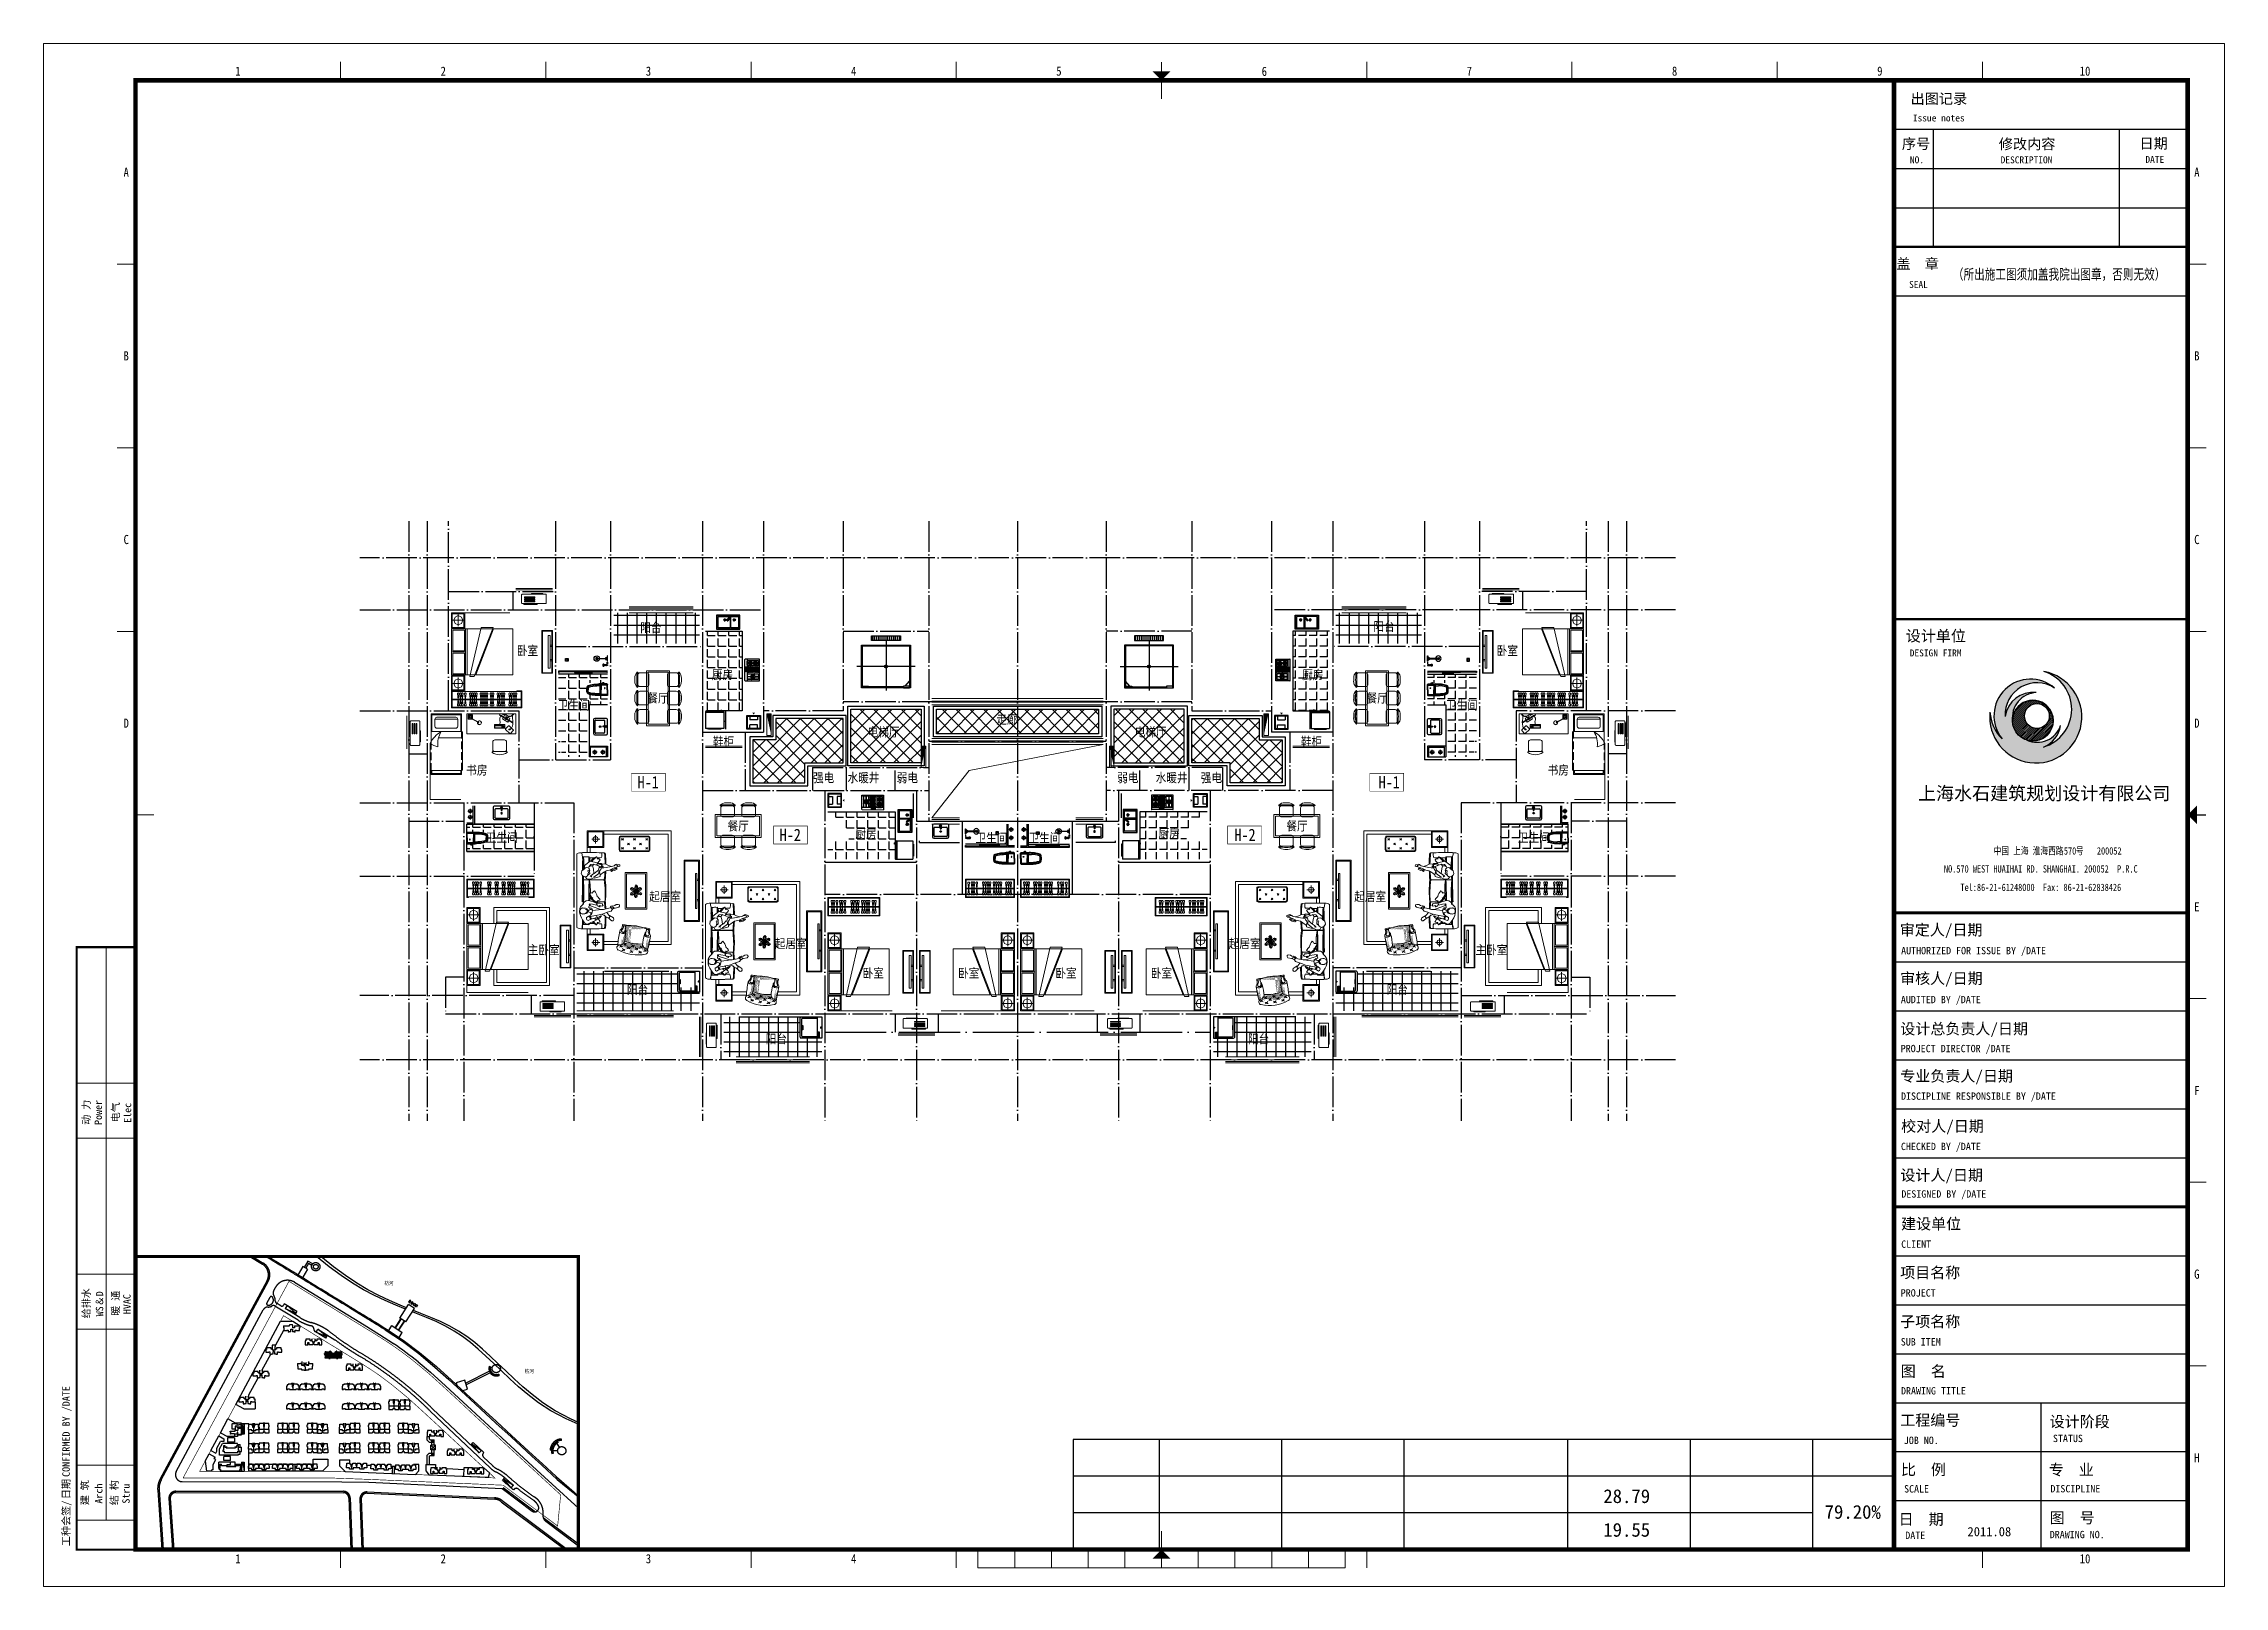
# Model space of a CAD drawing. Extents: x 534658 to 605938, y 354193 to 404593.
import ezdxf
from ezdxf.enums import TextEntityAlignment as Align

# ---------------------------------------------------------------- set-up
doc = ezdxf.new("R2010")
doc.units = 0
doc.header["$LTSCALE"] = 1000
doc.header["$MEASUREMENT"] = 0
for name, pattern in [('DASH', [0.35, 0.25, -0.1]), ('DASHED', [19.05, 12.7, -6.35]), ('DOTE', [2.42, 2, -0.2, 0.02, -0.2])]:
    doc.linetypes.add(name, pattern=pattern)
for name, color, linetype in [('0_厨卫', 154, 'Continuous'), ('0_铺地填充', 251, 'Continuous'), ('1', 3, 'Continuous'), ('DOTE', 1, 'Continuous'), ('FACE', 2, 'Continuous'), ('LOGO填充', 6, 'Continuous'), ('PUB_TEXT', 7, 'Continuous'), ('PUB_TITLE', 4, 'Continuous'), ('STAIR', 2, 'Continuous'), ('WINDOW', 4, 'Continuous'), ('ZOLOGO', 251, 'DOTE'), ('户型实用率', 140, 'Continuous')]:
    doc.layers.add(name, color=color, linetype=linetype)
for name, color, linetype, lineweight in [('0_家具', 31, 'Continuous', 9), ('0_栏杆', 163, 'Continuous', 5), ('0_看线', 180, 'Continuous', 9), ('0_空调', 31, 'Continuous', 9), ('图框', 7, 'Continuous', 5)]:
    doc.layers.add(name, color=color, linetype=linetype, lineweight=lineweight)
doc.styles.add('ca', font='NSimSun.ttf')
doc.styles.add('HT', font='SIMHEI.TTF')
doc.styles.add('TKZ1', font='SIMHEI.TTF', dxfattribs={"width": 0.7})
doc.styles.add('图签栏', font='SimSun.ttf')
doc.styles.add('黑体', font='SIMHEI.TTF', dxfattribs={"width": 0.8})
pattern_1 = [(0, (-2117848.44, 598995.78), (0, 317.5), []), (90, (-2117848.44, 598995.78), (-317.5, 2e-14), [])]
pattern_2 = [(0, (-702331, 339884.17), (0, 349.25), [254, -95.25]), (90, (-702331, 339884.17), (-349.25, 2e-14), [254, -95.25])]
pattern_3 = [(0, (-2117848.44, 598995.78), (0, 349.25), [254, -95.25]), (90, (-2117848.44, 598995.78), (-349.25, 2e-14), [254, -95.25])]
pattern_4 = [(180, (3250832.1, 598995.78), (0, 349.25), [254, -95.25]), (90, (3250832.1, 598995.78), (349.25, 2e-14), [254, -95.25])]
pattern_5 = [(45, (-702331, 339884.17), (-224.5064, 224.5064), []), (135, (-702331, 339884.17), (-224.5064, -224.5064), [])]
pattern_6 = [(180, (1835314.65, 339884.17), (0, 349.25), [254, -95.25]), (90, (1835314.65, 339884.17), (349.25, 2e-14), [254, -95.25])]
pattern_7 = [(135, (1835314.65, 339884.17), (224.5064, 224.5064), []), (45, (1835314.65, 339884.17), (224.5064, -224.5064), [])]
pattern_8 = [(180, (3250832.1, 598995.78), (1e-07, 317.5), []), (90, (3250832.1, 598995.78), (317.5, -1e-07), [])]

msp = doc.modelspace()

# ---------------------------------------------------------------- texts
at = {"layer": 'PUB_TEXT', "style": '黑体', "width": 0.85}
for s, rotation, p in [('阳台', 0, (554506, 385365)), ('阳台', 360, (578473, 385402)), ('卧室', 0, (550473, 384614)), ('卧室', 360, (582499, 384614)), ('厨房', 0, (556845, 383828)), ('厨房', 360, (576142, 383828)), ('卫生间', 0, (551989, 382833)), ('餐厅', 0, (554738, 383064)), ('餐厅', 360, (578246, 383064)), ('卫生间', 360, (581009, 382833)), ('电梯厅', 0, (562112, 381957)), ('走廊', 0, (566147, 382372)), ('电梯厅', 360, (570843, 381957)), ('鞋柜', 0, (556883, 381639)), ('鞋柜', 360, (576102, 381639)), ('书房', 0, (548818, 380710)), ('强电', 0, (560153, 380461)), ('水暖井', 0, (561455, 380461)), ('弱电', 0, (562889, 380461)), ('弱电', 360, (570097, 380461)), ('水暖井', 360, (571528, 380461)), ('强电', 360, (572829, 380461)), ('书房', 360, (584169, 380710)), ('餐厅', 0, (557360, 378884)), ('餐厅', 360, (575625, 378884)), ('卫生间', 0, (549633, 378506)), ('厨房', 0, (561539, 378643)), ('卫生间', 0, (565638, 378496)), ('卫生间', 360, (567371, 378496)), ('厨房', 360, (571448, 378643)), ('卫生间', 360, (583365, 378506)), ('起居室', 0, (554972, 376580)), ('起居室', 360, (578017, 376580)), ('主卧室', 0, (551004, 374836)), ('起居室', 0, (559077, 375043)), ('起居室', 360, (573912, 375043)), ('主卧室', 360, (581980, 374836)), ('卧室', 0, (561775, 374078)), ('卧室', 360, (564896, 374078)), ('卧室', 0, (568075, 374078)), ('卧室', 360, (571196, 374078)), ('阳台', 0, (554071, 373539)), ('阳台', 360, (578908, 373539)), ('阳台', 0, (558609, 371928)), ('阳台', 360, (574370, 371928))]:
    msp.add_text(s, height=300, rotation=rotation, dxfattribs=at).set_placement(p, align=Align.CENTER)
at = {"layer": 'PUB_TEXT', "color": 0, "linetype": 'Continuous', "style": '黑体', "width": 0.85}
for s, p in [('H-1', (554419, 380265)), ('H-2', (559062, 378544))]:
    msp.add_text(s, height=400, dxfattribs=at).set_placement(p, align=Align.CENTER)
for s, p in [('H-1', (578640, 380265)), ('H-2', (573925, 378544))]:
    msp.add_text(s, height=400, rotation=360, dxfattribs=at).set_placement(p, align=Align.CENTER)
at = {"layer": '户型实用率', "style": 'HT'}
for s, p in [('28.79', (585638, 356915, -13131)), ('79.20%%%', (592872, 356400, -13131)), ('19.55', (585638, 355815, -13131))]:
    msp.add_text(s, height=450, rotation=359.99789, dxfattribs=at).set_placement(p)

# ---------------------------------------------------------------- blocks, each defined once
blk = doc.blocks.new('A$C4EB5717C')
at = {"layer": '0_空调', "color": 8}
for p, q in [((520, 110), (520, 120)), ((883, 100), (530, 100)), ((893, 120), (893, 110))]:
    blk.add_line(p, q, dxfattribs=at)
at = {"layer": '0_空调'}
blk.add_lwpolyline([(220, 120), (980, 120, 0.414214), (1000, 140), (1000, 410, 0.414214), (980, 430), (220, 430, 0.414214), (200, 410), (200, 140, 0.414214)], format="xyb", close=True, dxfattribs=at)
at = {"layer": '0_空调', "color": 8}
for points in [[(269, 459), (709, 459), (709, 444), (269, 444)], [(290, 372), (626, 372), (626, 343), (290, 343)], [(290, 306), (626, 306), (626, 277), (290, 277)], [(290, 240), (626, 240), (626, 211), (290, 211)]]:
    blk.add_lwpolyline(points, close=True, dxfattribs=at)
for centre, start, end in [((530, 110), 180, 270), ((883, 110), 270, 0)]:
    blk.add_arc(centre, 10, start, end, dxfattribs=at)
blk = doc.blocks.new('sdgdfgdfhbf')
at = {"layer": '0_家具'}
blk.add_lwpolyline([(0, 0), (700, 0), (700, -150), (0, -150), (0, 0)], dxfattribs=at)
blk.add_solid([(0, 0), (0, -150), (0, 0), (700, -150)], dxfattribs=at)
blk = doc.blocks.new('monitor')
at = {"layer": '0_家具'}
for p, q in [((1213982, -498635), (1213982, -498650)), ((1214012, -498635), (1214012, -498650))]:
    blk.add_line(p, q, dxfattribs=at)
for points in [[(1213797, -498665), (1214197, -498665), (1214197, -498650), (1213797, -498650)], [(1213982, -498635), (1214012, -498635), (1214012, -498620), (1213982, -498620)], [(1213987, -498635), (1214007, -498635), (1214007, -498650), (1213987, -498650)]]:
    blk.add_lwpolyline(points, close=True, dxfattribs=at)
for points in [[(1214082, -498650), (1214082, -498605), (1213912, -498605), (1213912, -498650)], [(1214082, -498665), (1214082, -498710), (1213912, -498710), (1213912, -498665)]]:
    blk.add_lwpolyline(points, dxfattribs=at)
for start, end in [(120, 180), (210, 330), (0, 60)]:
    blk.add_arc((1213997, -498650), 30, start, end, dxfattribs=at)
blk = doc.blocks.new('keyborad')
at = {"layer": '0_家具'}
for points in [[(1214046, -499984), (1214325, -499984), (1214325, -499891), (1214046, -499891)], [(1214055, -499905), (1214247, -499905), (1214247, -499912), (1214055, -499912)], [(1214055, -499920), (1214247, -499920), (1214247, -499977), (1214055, -499977)], [(1214252, -499905), (1214283, -499905), (1214283, -499912), (1214252, -499912)], [(1214252, -499920), (1214283, -499920), (1214283, -499962), (1214252, -499962)], [(1214287, -499920), (1214318, -499920), (1214318, -499977), (1214287, -499977)]]:
    blk.add_lwpolyline(points, close=True, dxfattribs=at)
blk = doc.blocks.new('com')
at = {"layer": '0_家具'}
for p, q in [((1214280, -499611), (1214282, -499613)), ((1214281, -499613), (1214289, -499632))]:
    blk.add_line(p, q, dxfattribs=at)
blk.add_lwpolyline([(1214292, -499741), (1214398, -499630, 0.414214), (1214398, -499611), (1214320, -499536, 0.414214), (1214301, -499537), (1214195, -499647, 0.414214), (1214195, -499666), (1214273, -499741, 0.414214)], format="xyb", close=True, dxfattribs=at)
for points in [[(1213891, -499544, -0.353754), (1213926, -499692, 0.387634), (1213919, -499858, 0.387634)], [(1213891, -499544, -0.222136), (1213950, -499639, 0.247528), (1214002, -499714, 1.194978)], [(1213891, -499544, 0.157264), (1213998, -499559, -0.115899), (1214201, -499561, -0.228917), (1214276, -499604, 0.669925)], [(1213930, -499869, 0.285337), (1214057, -499894, -0.150591), (1214161, -499902)], [(1214288, -499653, -0.102482), (1214276, -499632, -0.140335), (1214276, -499620, -0.497592), (1214290, -499614, 0.497592)], [(1214305, -499645, 0.102482), (1214298, -499623, 0.140335), (1214290, -499614, 0.497592), (1214276, -499620, -0.497592)], [(1214305, -499645, -0.825627), (1214288, -499653, -4.21376)]]:
    blk.add_lwpolyline(points, format="xyb", dxfattribs=at)
blk.add_lwpolyline([(1214276, -499605), (1214279, -499611), (1214281, -499610), (1214277, -499604)], close=True, dxfattribs=at)
blk.add_circle((1213891, -499544), 15, dxfattribs=at)
blk.add_arc((1214283, -499617), 17, 248.14708, 338.04844, dxfattribs=at)
for name, p, rotation in [('monitor', (175155, -1301750), 59.99999999993759), ('keyborad', (714270, -1714087), 90)]:
    blk.add_blockref(name, p, dxfattribs=dict(at, rotation=rotation))
blk = doc.blocks.new('A$C60CB282E')
for p, q in [((0, 404), (0, 89)), ((385, 404), (385, 89))]:
    blk.add_line(p, q)
for points in [[(288, 472), (67, 472, 0.414214), (0, 404)], [(0, 89, 0.414214), (67, 22), (288, 22)], [(96, 472), (317, 472, -0.414214), (385, 404), (385, 477, -0.53639), (409, 492, -0.310378), (409, 1, -0.53639), (385, 17), (385, 89, -0.414214), (317, 22), (96, 22)]]:
    blk.add_lwpolyline(points, format="xyb")
blk = doc.blocks.new('light')
at = {"layer": '0_家具'}
for p, q in [((1214034, -500388), (1213986, -500374)), ((1214087, -500360), (1214101, -500313)), ((1214015, -500427), (1214023, -500422)), ((1214019, -500436), (1214028, -500431)), ((1214030, -500424), (1214025, -500424)), ((1214030, -500423), (1214030, -500425)), ((1214062, -500441), (1214047, -500489)), ((1214115, -500413), (1214162, -500428))]:
    blk.add_line(p, q, dxfattribs=at)
for points in [[(1214133, -500363), (1214103, -500306), (1213980, -500372), (1214045, -500495), (1214169, -500430), (1214103, -500306)], [(1214129, -500365), (1214101, -500313), (1213986, -500374), (1214047, -500489), (1214162, -500428), (1214101, -500313)], [(1214098, -500382), (1214087, -500360), (1214034, -500388), (1214045, -500410)], [(1214051, -500420), (1214062, -500441), (1214115, -500413), (1214104, -500392)]]:
    blk.add_lwpolyline(points, dxfattribs=at)
for points in [[(1214025, -500432), (1214030, -500432), (1214030, -500417), (1214025, -500417)], [(1214030, -500423), (1214390, -500423), (1214390, -500418), (1214030, -500418)], [(1214030, -500425), (1214390, -500425), (1214390, -500430), (1214030, -500430)], [(1214388, -500432), (1214393, -500432), (1214393, -500417), (1214388, -500417)], [(1214398, -500432), (1214393, -500432), (1214393, -500417), (1214398, -500417)]]:
    blk.add_lwpolyline(points, close=True, dxfattribs=at)
blk.add_circle((1214030, -500424), 7.5, dxfattribs=at)
for centre, radius, start, end in [((1214428, -500424), 65, 185.12424, 174.87576), ((1214428, -500424), 60, 185.55255, 174.44745), ((1214400, -500413), 60, 179.23076, 180.76924), ((1214428, -500424), 65, 179.28994, 180.71006)]:
    blk.add_arc(centre, radius, start, end, dxfattribs=at)
blk = doc.blocks.new('dgfhhf')
for p, q in [((1479432, 326500), (1479432, 327412)), ((1479432, 327412), (1480432, 327412)), ((1479462, 327382), (1480402, 327382)), ((1479462, 326833), (1479462, 327382)), ((1479558, 327242), (1480305, 327242)), ((1480402, 326833), (1480402, 327382)), ((1480432, 326833), (1480432, 327412)), ((1479432, 326833), (1480442, 326833)), ((1479684, 326633), (1480462, 326633)), ((1480462, 325582), (1480462, 326813)), ((1479402, 325582), (1479402, 326445)), ((1479432, 325562), (1480432, 325562)), ((1479432, 325562), (1479432, 325432)), ((1479432, 325432), (1480432, 325432)), ((1479462, 325562), (1479462, 325462)), ((1479462, 325462), (1480402, 325462)), ((1480402, 325562), (1480402, 325462)), ((1480432, 325562), (1480432, 325432))]:
    blk.add_line(p, q)
at = {"linetype": 'DASH'}
for p, q in [((1479432, 326500), (1479432, 325562)), ((1480432, 325562), (1480432, 326833))]:
    blk.add_line(p, q, dxfattribs=at)
blk.add_lwpolyline([(1479558, 327242), (1479558, 327007, 0.414214), (1479618, 326947), (1480245, 326947, 0.414214), (1480305, 327007), (1480305, 327242, 0.414214), (1480245, 327302), (1479618, 327302, 0.414214)], format="xyb", close=True)
blk.add_lwpolyline([(1479764, 326833, 0.180302), (1479656, 326341, -0.088637), (1479402, 326445, 28871.271551)], format="xyb")
for centre, radius, start, end in [((1480245, 326021), 944, 120.60747, 153.27731), ((1480442, 326813), 20, 0, 90), ((1479430, 325593), 30.7, 200.35664, 272.31522), ((1480433, 325593), 30.7, 267.68839, 339.69174)]:
    blk.add_arc(centre, radius, start, end)
blk = doc.blocks.new('ddfdf')
at = {"layer": '0_厨卫'}
for p, q in [((15801, -30110), (15801, -30822)), ((16260, -30111), (15801, -30110)), ((16270, -30121), (16270, -30812)), ((15801, -30822), (16260, -30822))]:
    blk.add_line(p, q, dxfattribs=at)
at = {"layer": '0_厨卫', "color": 251}
for p, q in [((15826, -30314), (15826, -30189)), ((15829, -30248), (15829, -30252)), ((15947, -30248), (15829, -30248)), ((15829, -30252), (15947, -30252)), ((15831, -30750), (15831, -30624)), ((15832, -30556), (15832, -30379)), ((15832, -30379), (15849, -30379)), ((15849, -30556), (15832, -30556)), ((15834, -30314), (15834, -30189)), ((15839, -30750), (15839, -30624)), ((15849, -30379), (15849, -30556)), ((15856, -30159), (16163, -30159)), ((15856, -30167), (16163, -30167)), ((16163, -30337), (15856, -30336)), ((16163, -30345), (15856, -30344)), ((15861, -30594), (16167, -30595)), ((15861, -30602), (16167, -30603)), ((15878, -30556), (15878, -30380)), ((15878, -30380), (15894, -30380)), ((15894, -30556), (15878, -30556)), ((15894, -30380), (15894, -30556)), ((15923, -30556), (15923, -30380)), ((15923, -30380), (15940, -30380)), ((15940, -30556), (15923, -30556)), ((15937, -30595), (15937, -30654)), ((15942, -30595), (15937, -30595)), ((15940, -30380), (15940, -30556)), ((15942, -30654), (15942, -30595)), ((15947, -30252), (15947, -30248)), ((15952, -30159), (15957, -30157)), ((15968, -30208), (15952, -30159)), ((15968, -30295), (15952, -30344)), ((15952, -30344), (15957, -30346)), ((15957, -30157), (15973, -30206)), ((15957, -30346), (15973, -30297)), ((15973, -30206), (15968, -30208)), ((15973, -30297), (15968, -30295)), ((15968, -30556), (15968, -30380)), ((15968, -30380), (15985, -30380)), ((15985, -30556), (15968, -30556)), ((15985, -30380), (15985, -30556)), ((16014, -30556), (16014, -30380)), ((16014, -30380), (16030, -30380)), ((16030, -30556), (16014, -30556)), ((16030, -30380), (16030, -30556)), ((16062, -30157), (16046, -30206)), ((16046, -30206), (16051, -30208)), ((16046, -30297), (16051, -30295)), ((16062, -30346), (16046, -30297)), ((16051, -30208), (16067, -30159)), ((16051, -30295), (16067, -30344)), ((16059, -30556), (16059, -30380)), ((16059, -30380), (16076, -30380)), ((16076, -30556), (16059, -30556)), ((16067, -30159), (16062, -30157)), ((16067, -30344), (16062, -30346)), ((16072, -30252), (16072, -30248)), ((16072, -30248), (16190, -30248)), ((16190, -30253), (16072, -30252)), ((16076, -30380), (16076, -30556)), ((16095, -30595), (16095, -30654)), ((16099, -30595), (16095, -30595)), ((16099, -30654), (16099, -30595)), ((16104, -30556), (16104, -30380)), ((16104, -30380), (16121, -30380)), ((16121, -30556), (16104, -30556)), ((16121, -30380), (16121, -30556)), ((16150, -30556), (16150, -30380)), ((16150, -30380), (16166, -30380)), ((16166, -30556), (16150, -30556)), ((16166, -30380), (16166, -30556)), ((16185, -30189), (16185, -30315)), ((16189, -30625), (16189, -30750)), ((16190, -30248), (16190, -30253)), ((16193, -30189), (16193, -30315)), ((16197, -30625), (16197, -30750)), ((16201, -30822), (16202, -30111)), ((15829, -30682), (15829, -30686)), ((15904, -30682), (15829, -30682)), ((15829, -30686), (15904, -30686)), ((16167, -30772), (15861, -30772)), ((16167, -30780), (15861, -30780)), ((15904, -30686), (15904, -30682)), ((15937, -30654), (15942, -30654)), ((15937, -30780), (15937, -30720)), ((15937, -30720), (15942, -30720)), ((15942, -30780), (15937, -30780)), ((15942, -30720), (15942, -30780)), ((15968, -30684), (15968, -30688)), ((16063, -30684), (15968, -30684)), ((15968, -30688), (16063, -30688)), ((16063, -30688), (16063, -30684)), ((16095, -30654), (16099, -30654)), ((16095, -30780), (16095, -30720)), ((16095, -30720), (16099, -30720)), ((16099, -30780), (16095, -30780)), ((16099, -30720), (16099, -30780)), ((16126, -30690), (16126, -30685)), ((16126, -30685), (16199, -30685)), ((16199, -30690), (16126, -30690)), ((16199, -30685), (16199, -30690))]:
    blk.add_line(p, q, dxfattribs=at)
for centre, radius in [((15936, -30685), 63.7), ((15936, -30685), 43), ((15936, -30685), 38), ((16013, -30253), 70.1), ((16013, -30253), 47.3), ((16013, -30253), 41.8), ((16013, -30253), 25.3), ((16096, -30687), 63.7), ((16096, -30687), 43), ((16096, -30687), 38), ((16235, -30426), 16.2), ((16238, -30542), 16.2), ((16240, -30485), 16.2), ((15936, -30685), 23), ((16096, -30687), 23)]:
    blk.add_circle(centre, radius, dxfattribs=at)
for centre, radius, start, end in [((15856, -30189), 30, 89.96104, 179.96104), ((15856, -30314), 30, 179.96104, 269.96104), ((15861, -30624), 30, 89.96104, 179.96104), ((15856, -30189), 22, 89.96104, 179.96104), ((15856, -30314), 22, 179.96104, 269.96104), ((15861, -30624), 22, 89.96104, 179.96104), ((16163, -30189), 30, 359.96104, 89.96104), ((16163, -30189), 22, 359.96104, 89.96104), ((16163, -30315), 30, 269.96104, 359.96104), ((16163, -30315), 22, 269.96104, 359.96104), ((16167, -30625), 30, 359.96104, 89.96104), ((16167, -30625), 22, 359.96104, 89.96104), ((15861, -30750), 30, 179.96104, 269.96104), ((15861, -30750), 22, 179.96104, 269.96104), ((16167, -30750), 30, 269.96104, 359.96104), ((16167, -30750), 22, 269.96104, 359.96104)]:
    blk.add_arc(centre, radius, start, end, dxfattribs=at)
at = {"layer": '0_厨卫'}
for centre, start, end in [((16260, -30121), 0, 89.96104), ((16260, -30812), 269.96104, 0)]:
    blk.add_arc(centre, 10, start, end, dxfattribs=at)
blk = doc.blocks.new('A$C1BE601A8')
for p, q in [((0, 0), (0, 450)), ((0, 450), (757, 450)), ((757, 0), (0, 0)), ((10, 10), (10, 440)), ((10, 440), (747, 440)), ((747, 10), (10, 10)), ((41, 393), (41, 50)), ((273, 408), (56, 408)), ((56, 35), (273, 35)), ((226, 300), (130, 300)), ((178, 248), (178, 348)), ((288, 50), (288, 393)), ((315, 427), (293, 411)), ((293, 411), (390, 273)), ((311, 393), (311, 50)), ((412, 288), (315, 427)), ((695, 408), (326, 408)), ((326, 35), (695, 35)), ((534, 300), (438, 300)), ((486, 248), (486, 348)), ((710, 50), (710, 393)), ((747, 440), (747, 10)), ((757, 450), (757, 0))]:
    blk.add_line(p, q)
for centre, radius in [((178, 300), 36.1), ((178, 300), 27.1), ((486, 300), 36.1), ((486, 300), 27.1)]:
    blk.add_circle(centre, radius)
for centre, radius, start, end in [((56, 393), 15, 90, 180), ((56, 50), 15, 180, 270), ((273, 393), 15, 0, 90), ((273, 50), 15, 270, 0), ((304, 419), 21.7, 342.60679, 267.3353), ((326, 393), 15, 90, 180), ((326, 50), 15, 180, 270), ((401, 281), 13.3, 214.97105, 34.97105), ((695, 393), 15, 0, 90), ((695, 50), 15, 270, 0)]:
    blk.add_arc(centre, radius, start, end)
blk = doc.blocks.new('A$C790473E3')
at = {"layer": 'FACE'}
blk.add_hatch(color=256, dxfattribs=at).paths.add_polyline_path([(12277, 22805, -0.43582423), (25158, 38243, 0.40349822), (8203, 25238, -0.61544517), (35207, 40694, 0.91316991), (6565, 13084, -0.18593916), (0, 27582, 2.29498981), (29364, 49669, -0.74337417), (29147, 8589, 0.27041132), (38508, 20344, -0.44566281), (20141, 12365, -0.32623171)])
h = blk.add_hatch(dxfattribs=at)
h.set_pattern_fill('ANSI31', color=256, scale=6118.035339, style=0)
h.set_pattern_definition([(45, (-835537.9, 198731.2), (-540.76303, 540.76303), [])])
h.paths.add_polyline_path([(34441, 22970, 1.00745479), (12277, 22805, 0.99260037)])
h.paths.add_polyline_path([(18828, 25457, -1), (32328, 25457, -1)], flags=16)
blk.add_circle((23359, 22970), 11082, dxfattribs=at)
at = {"layer": 'FACE', "color": 2}
blk.add_circle((25578, 25457), 6750, dxfattribs=at)
for centre, radius, start, end in [((24948, 24977), 25084, 174.038692, 79.861542), ((23075, 29161), 21450, 286.445455, 72.950093), ((22142, 25587), 19974, 49.145957, 218.751509), ((25605, 26152), 17427, 56.564441, 183.004516), ((23426, 22946), 15395, 83.539592, 171.435544), ((25891, 24539), 13724, 93.061268, 187.256224), ((22101, 28855), 22137, 183.29715, 225.430105), ((23359, 22970), 11082, 253.122954, 180.85108), ((25737, 24611), 13464, 245.440082, 341.523102), ((23754, 22488), 14908, 291.206809, 351.732962)]:
    blk.add_arc(centre, radius, start, end, dxfattribs=at)
blk = doc.blocks.new('$titleblk$00000206')
at = {"layer": '1'}
for p, q in [((-90, 410), (-10, 410)), ((-90, 396.67), (-10, 396.67)), ((-79.33, 396.67), (-79.33, 364.67)), ((-28.67, 396.67), (-28.67, 364.67)), ((-90, 386), (-10, 386)), ((-90, 375.33), (-10, 375.33)), ((-90, 364.67), (-10, 364.67)), ((-90, 364.67), (-10, 364.67)), ((-90, 351.33), (-10, 351.33)), ((-90, 351.33), (-10, 351.33)), ((-90, 170), (-10, 170)), ((-90, 156.67), (-10, 156.67)), ((-90, 143.33), (-10, 143.33)), ((-90, 130), (-10, 130)), ((-90, 116.67), (-10, 116.67)), ((-90, 90), (-10, 90)), ((-90, 76.67), (-10, 76.67)), ((-90, 63.33), (-10, 63.33)), ((-90, 50), (-10, 50)), ((-50, 50), (-50, 10)), ((-90, 36.67), (-10, 36.67)), ((-90, 23.33), (-10, 23.33))]:
    blk.add_line(p, q, dxfattribs=at)
for points, const_width in [([(-90, 364.67), (-10, 364.67)], 0.667), ([(-90, 263.33), (-10, 263.33)], 0.667), ([(-90, 183.33), (-10, 183.33)], 0.8), ([(-90, 183.33), (-10, 183.33)], 0.667), ([(-90, 103.33), (-10, 103.33)], 0.8)]:
    blk.add_lwpolyline(points, dxfattribs=dict(at, const_width=const_width))
at = {"layer": '图框'}
for p, q in [((-594, 0), (-594, 420)), ((-594, 420), (0, 420)), ((0, 0), (0, 420)), ((-513.1, 415), (-513.1, 410)), ((-457.2, 415), (-457.2, 410)), ((-401.3, 415), (-401.3, 410)), ((-345.4, 415), (-345.4, 410)), ((-289.5, 410), (-289.5, 405)), ((-233.6, 415), (-233.6, 410)), ((-177.7, 415), (-177.7, 410)), ((-121.8, 415), (-121.8, 410)), ((-65.9, 415), (-65.9, 410)), ((-574, 360), (-569, 360)), ((-5, 360), (-10, 360)), ((-574, 310), (-569, 310)), ((-5, 310), (-10, 310)), ((-574, 260), (-569, 260)), ((-5, 260), (-10, 260)), ((-569, 210), (-564, 210)), ((-585, 174), (-569, 174)), ((-585, 174), (-569, 174)), ((-577, 18), (-577, 174)), ((-5, 160), (-10, 160)), ((-585, 137), (-569, 137)), ((-585, 122), (-569, 122)), ((-5, 110), (-10, 110)), ((-585, 85), (-569, 85)), ((-585, 70), (-569, 70)), ((-5, 60), (-10, 60)), ((-585, 33), (-569, 33)), ((-585, 18), (-569, 18)), ((-289.5, 10), (-289.5, 15)), ((-513.1, 5), (-513.1, 10)), ((-457.2, 5), (-457.2, 10)), ((-401.3, 5), (-401.3, 10)), ((-345.4, 5), (-345.4, 10)), ((-339.5, 5), (-339.5, 10)), ((-329.5, 5), (-329.5, 10)), ((-319.5, 5), (-319.5, 10)), ((-309.5, 5), (-309.5, 10)), ((-299.5, 5), (-299.5, 10)), ((-279.5, 5), (-279.5, 10)), ((-269.5, 5), (-269.5, 10)), ((-259.5, 5), (-259.5, 10)), ((-249.5, 5), (-249.5, 10)), ((-239.5, 5), (-239.5, 10)), ((-233.6, 5), (-233.6, 10)), ((-65.9, 5), (-65.9, 10)), ((-594, 0), (0, 0)), ((-339.5, 5), (-239.5, 5))]:
    blk.add_line(p, q, dxfattribs=at)
at = {"layer": '图框', "const_width": 1.2}
blk.add_lwpolyline([(-10, 410), (-569, 410), (-569, 10), (-10, 10)], close=True, dxfattribs=at)
at = {"layer": '图框'}
for points, const_width in [([(-289.5, 412.5), (-289.5, 415)], 0.3), ([(-90, 410), (-10, 410)], 1.2), ([(-90, 410), (-90, 10)], 1.2), ([(-90, 263.33), (-10, 263.33)], 0.6), ([(-7.5, 210), (-5, 210)], 0.3), ([(-569, 10), (-585, 10), (-585, 174), (-569, 174)], 0.6), ([(-289.5, 7.5), (-289.5, 5)], 0.3)]:
    blk.add_lwpolyline(points, dxfattribs=dict(at, const_width=const_width))
for points in [[(-292, 412.5), (-287, 412.5), (-289.5, 410)], [(-7.5, 212.5), (-7.5, 207.5), (-10, 210)], [(-287, 7.5), (-292, 7.5), (-289.5, 10)]]:
    blk.add_solid(points, dxfattribs=at)
at = {"layer": '图框', "linetype": 'ByBlock', "xscale": 0.0004999999946448952, "yscale": 0.0005000000001018634, "zscale": 0.0005}
blk.add_blockref('A$C790473E3', (-63.85, 224.21), dxfattribs=at)
at = {"layer": '1', "style": '图签栏'}
for s, height, p in [('出图记录', 2.828, (-85.49, 403.59)), ('Issue notes', 1.8855, (-84.85, 398.82)), ('序号', 2.828, (-87.85, 391.32)), ('修改内容', 2.828, (-61.45, 391.27)), ('日期', 2.828, (-23.12, 391.43)), ('NO.', 1.886, (-85.66, 387.42)), ('DESCRIPTION', 1.8855, (-60.95, 387.42)), ('DATE', 1.886, (-21.52, 387.53)), ('盖  章', 2.828, (-89.33, 358.64)), ('SEAL', 1.886, (-85.89, 353.49)), ('DESIGN FIRM', 1.8855, (-85.71, 253.18)), ('审定人/日期', 3, (-88.4, 177.22)), ('AUTHORIZED FOR ISSUE BY /DATE', 2, (-88.05, 172.08)), ('审核人/日期', 3, (-88.34, 164.02)), ('AUDITED BY /DATE', 2, (-88.12, 158.76)), ('设计总负责人/日期', 3, (-88.28, 150.3)), ('PROJECT DIRECTOR /DATE', 2, (-88.16, 145.42)), ('专业负责人/日期', 3, (-88.28, 137.44)), ('DISCIPLINE RESPONSIBLE BY /DATE', 2, (-88.08, 132.46)), ('校对人/日期', 3, (-88.04, 123.78)), ('CHECKED BY /DATE', 2, (-88.1, 118.77)), ('设计人/日期', 3, (-88.26, 110.45)), ('DESIGNED BY /DATE', 2, (-87.99, 105.83)), ('建设单位', 3, (-88.07, 97.2)), ('CLIENT', 2, (-88.03, 92.17)), ('项目名称', 3, (-88.31, 83.93)), ('PROJECT', 2, (-88.15, 78.9)), ('子项名称', 3, (-88.31, 70.6)), ('SUB ITEM', 2, (-88.15, 65.57)), ('图  名', 3, (-88.15, 57.06)), ('DRAWING TITLE', 2, (-88.09, 52.24)), ('工程编号', 3, (-88.29, 43.74)), ('设计阶段', 3, (-47.6, 43.35)), ('JOB NO.', 2, (-87.31, 38.75)), ('STATUS', 2, (-46.7, 39.27)), ('比  例', 3, (-88.1, 30.3)), ('专  业', 3, (-47.82, 30.25)), ('SCALE', 2, (-87.25, 25.55)), ('DISCIPLINE', 2, (-47.39, 25.59)), ('日  期', 3, (-88.74, 16.77)), ('图  号', 3, (-47.58, 17.17)), ('DATE', 2, (-86.92, 12.9)), ('DRAWING NO.', 2, (-47.56, 13.11))]:
    blk.add_text(s, height=height, dxfattribs=at).set_placement(p)
at = {"layer": '1', "style": '图签栏', "width": 0.75}
blk.add_text('（所出施工图须加盖我院出图章，否则无效）', height=2.8283, dxfattribs=at).set_placement((-73.95, 355.8))
at = {"layer": '1', "style": '图签栏'}
blk.add_text('设计单位', height=3, dxfattribs=at).set_placement((-78.59, 258.83), align=Align.MIDDLE)
for s, p in [('动 力', (-582.44, 129.07)), ('电气', (-574.44, 129.07)), ('给排水', (-582.44, 77.07)), ('暖 通', (-574.44, 77.07)), ('建 筑', (-582.84, 25.5)), ('结 构', (-574.84, 25.5))]:
    blk.add_text(s, height=2, rotation=90, dxfattribs=at).set_placement(p, align=Align.MIDDLE)
for s, height, p in [('Power', 2, (-578.12, 125.61)), ('Elec', 2, (-570.15, 126.19)), ('WS＆D', 2, (-577.77, 73.51)), ('HVAC', 2, (-570.32, 74.11)), ('CONFIRMED BY /DATE', 2.0202, (-586.88, 29.79)), ('日期', 2.02, (-586.87, 23.72)), ('Arch', 2, (-577.98, 22.53)), ('Stru', 2, (-570.56, 22.53)), ('工种会签/', 2.02, (-586.86, 10.94))]:
    blk.add_text(s, height=height, rotation=90, dxfattribs=at).set_placement(p)
at = {"layer": '图框', "style": 'TKZ1'}
for s, height, width, p in [('1', 2.5, 0.85, (-541.05, 412.5)), ('2', 2.5, 0.85, (-485.15, 412.5)), ('3', 2.5, 0.85, (-429.25, 412.5)), ('4', 2.5, 0.85, (-373.35, 412.5)), ('5', 2.5, 0.85, (-317.45, 412.5)), ('6', 2.5, 0.85, (-261.5, 412.45)), ('7', 2.5, 0.85, (-205.65, 412.5)), ('8', 2.5, 0.85, (-149.75, 412.5)), ('9', 2.5, 0.85, (-93.85, 412.5)), ('10', 2.5, 0.85, (-37.95, 412.5)), ('A', 2.5, 0.85, (-571.5, 385)), ('A', 2.5, 0.85, (-7.5, 385)), ('B', 2.5, 0.85, (-571.5, 335)), ('B', 2.5, 0.85, (-7.5, 335)), ('C', 2.5, 0.85, (-571.5, 285)), ('C', 2.5, 0.85, (-7.5, 285)), ('D', 2.5, 0.85, (-571.5, 235)), ('D', 2.5, 0.85, (-7.5, 235)), ('NO.570 WEST HUAIHAI RD. SHANGHAI. 200052  P.R.C', 2, 0.75, (-50, 195.33)), ('中国 上海 淮海西路   号    ', 2, 0.75, (-48.36, 200.33)), ('570     200052 ', 2, 0.75, (-35.29, 200.21)), ('Tel:86-21-61248000  Fax: 86-21-62838426', 2, 0.75, (-50, 190.33)), ('E', 2.5, 0.85, (-7.5, 185)), ('F', 2.5, 0.85, (-7.5, 135)), ('G', 2.5, 0.85, (-7.5, 85)), ('H', 2.5, 0.85, (-7.5, 35)), ('1', 2.5, 0.85, (-541.05, 7.5)), ('2', 2.5, 0.85, (-485.15, 7.5)), ('3', 2.5, 0.85, (-429.25, 7.5)), ('4', 2.5, 0.85, (-373.35, 7.5)), ('10', 2.5, 0.85, (-37.95, 7.5))]:
    blk.add_text(s, height=height, dxfattribs=dict(at, width=width)).set_placement(p, align=Align.MIDDLE)
blk.add_text('上海水石建筑规划设计有限公司', height=3.6, dxfattribs=at).set_placement((-49.08, 215.97), align=Align.MIDDLE)
at = {"layer": '图框', "color": 2, "style": 'ca'}
blk.add_text('2011.08', height=2.5, dxfattribs=at).set_placement((-69.97, 13.65))
blk = doc.blocks.new('2362663456')
at = {"layer": '0_家具'}
for p, q in [((-550900, -222227), (-548900, -222227)), ((-550900, -223727), (-550900, -222227)), ((-549690, -223727), (-550274, -222227)), ((-549868, -222176), (-550261, -222176)), ((-550261, -222176), (-549639, -223778)), ((-549499, -223778), (-549868, -222176)), ((-549410, -223727), (-549410, -222227)), ((-549360, -223727), (-549360, -222227)), ((-549321, -222265), (-548938, -222265)), ((-549321, -222939), (-549321, -222265)), ((-548932, -221946), (-549305, -221946)), ((-549222, -221839), (-549265, -221946)), ((-549265, -221946), (-549222, -222053)), ((-549119, -221794), (-549222, -221839)), ((-549222, -222053), (-549119, -222097)), ((-549119, -221753), (-549119, -222138)), ((-549015, -221839), (-549119, -221794)), ((-549119, -222097), (-549015, -222053)), ((-548972, -221946), (-549015, -221839)), ((-549015, -222053), (-548972, -221946)), ((-548938, -222265), (-548938, -222939)), ((-548900, -222227), (-548900, -223727)), ((-548900, -222977), (-549360, -222977)), ((-548938, -222939), (-549321, -222939)), ((-549321, -223015), (-548938, -223015)), ((-549321, -223689), (-549321, -223015)), ((-548938, -223015), (-548938, -223689)), ((-548900, -223727), (-550900, -223727)), ((-549639, -223778), (-549499, -223778)), ((-548938, -223689), (-549321, -223689)), ((-549119, -224202), (-549119, -223816)), ((-548932, -224009), (-549305, -224009)), ((-549265, -224009), (-549222, -223902)), ((-549222, -224116), (-549265, -224009)), ((-549222, -223902), (-549119, -223858)), ((-549119, -224160), (-549222, -224116)), ((-549119, -223858), (-549015, -223902)), ((-549015, -224116), (-549119, -224160)), ((-549015, -223902), (-548972, -224009)), ((-548972, -224009), (-549015, -224116))]:
    blk.add_line(p, q, dxfattribs=at)
for points in [[(-549306, -222204), (-548900, -222204), (-548900, -221704), (-549332, -221704), (-549332, -222204)], [(-549306, -223751), (-548900, -223751), (-548900, -224251), (-549332, -224251), (-549332, -223751)]]:
    blk.add_lwpolyline(points, close=True, dxfattribs=at)
at = {"layer": '0_家具', "color": 8}
for points in [[(-549306, -222181), (-548924, -222181), (-548924, -221734), (-549306, -221734)], [(-549306, -223774), (-548924, -223774), (-548924, -224221), (-549306, -224221)]]:
    blk.add_lwpolyline(points, close=True, dxfattribs=at)
blk = doc.blocks.new('ytjhgkj')
at = {"layer": '0_家具', "ltscale": 0.5}
blk.add_lwpolyline([(34949, 26116), (34599, 26116), (34599, 27516), (34949, 27516)], close=True, dxfattribs=at)
at = {"layer": '0_家具', "color": 251, "ltscale": 40}
for points in [[(34681, 27110), (34599, 27110), (34599, 27062), (34681, 27062)], [(34929, 26136), (34619, 26136), (34619, 27496), (34929, 27496)], [(34739, 27349), (34681, 27349), (34681, 26283), (34739, 26283)], [(34681, 26644), (34599, 26644), (34599, 26596), (34681, 26596)]]:
    blk.add_lwpolyline(points, close=True, dxfattribs=at)
blk = doc.blocks.new('dfdsf')
at = {"layer": '0_厨卫'}
for p, q in [((-6119, -27345), (-6119, -27726)), ((-5626, -27307), (-6081, -27307)), ((-6081, -27765), (-5626, -27765)), ((-5588, -27726), (-5588, -27345))]:
    blk.add_line(p, q, dxfattribs=at)
at = {"layer": '0_厨卫', "color": 8}
for p, q in [((-6068, -27695), (-6068, -27428)), ((-6049, -27409), (-5869, -27409)), ((-5658, -27714), (-6049, -27714)), ((-5872, -27364), (-5886, -27364)), ((-5867, -27351), (-5876, -27341)), ((-5867, -27377), (-5876, -27387)), ((-5870, -27392), (-5866, -27466)), ((-5866, -27466), (-5841, -27466)), ((-5854, -27345), (-5854, -27332)), ((-5854, -27383), (-5854, -27396)), ((-5837, -27392), (-5841, -27466)), ((-5831, -27341), (-5840, -27350)), ((-5831, -27387), (-5840, -27377)), ((-5838, -27409), (-5658, -27409)), ((-5835, -27364), (-5821, -27364)), ((-5639, -27428), (-5639, -27695))]:
    blk.add_line(p, q, dxfattribs=at)
for centre, radius in [((-5854, -27364), 32.3), ((-5855, -27549), 25.4), ((-5854, -27364), 18.8), ((-5855, -27549), 16)]:
    blk.add_circle(centre, radius, dxfattribs=at)
at = {"layer": '0_厨卫'}
for centre, start, end in [((-6081, -27345), 90, 180), ((-6081, -27726), 180, 270), ((-5626, -27345), 0, 90), ((-5626, -27726), 270, 0)]:
    blk.add_arc(centre, 38.1, start, end, dxfattribs=at)
at = {"layer": '0_厨卫', "color": 8}
for centre, start, end in [((-6049, -27428), 90, 180), ((-6049, -27695), 180, 270), ((-5658, -27428), 0, 90), ((-5658, -27695), 270, 0)]:
    blk.add_arc(centre, 19.1, start, end, dxfattribs=at)
blk = doc.blocks.new('A$C37A63D83')
at = {"layer": '0_厨卫'}
for p, q in [((0, 125), (0, 165)), ((38, 172), (7, 172)), ((38, 118), (7, 118)), ((40, 170), (40, 275)), ((40, 23), (40, 122)), ((229, 0), (63, 0)), ((229, 0), (396, 0)), ((405, 279), (405, 280)), ((409, 230), (409, 316)), ((418, 23), (418, 275))]:
    blk.add_line(p, q, dxfattribs=at)
at = {"layer": '0_厨卫', "color": 8}
for p, q in [((38, 172), (42, 172)), ((38, 118), (42, 118)), ((40, 153), (40, 162)), ((40, 137), (40, 146)), ((40, 121), (40, 130)), ((49, 230), (49, 316)), ((49, 230), (229, 230)), ((49, 230), (91, 212)), ((49, 125), (49, 165)), ((54, 279), (54, 280)), ((63, 275), (58, 275)), ((63, 253), (63, 275)), ((76, 36), (76, 198)), ((81, 235), (229, 235)), ((91, 212), (229, 212)), ((99, 250), (99, 356)), ((99, 221), (229, 221)), ((229, 14), (99, 14)), ((229, 247), (103, 247)), ((111, 247), (229, 247)), ((152, 636), (128, 636)), ((136, 660), (323, 660)), ((229, 660), (136, 660)), ((162, 636), (152, 636)), ((162, 636), (229, 636)), ((297, 636), (229, 636)), ((229, 247), (356, 247)), ((348, 247), (229, 247)), ((378, 235), (229, 235)), ((409, 230), (229, 230)), ((360, 221), (229, 221)), ((368, 212), (229, 212)), ((229, 14), (360, 14)), ((297, 636), (307, 636)), ((307, 636), (331, 636)), ((360, 250), (360, 356)), ((409, 230), (368, 212)), ((382, 36), (382, 198)), ((396, 253), (396, 275)), ((396, 275), (400, 275))]:
    blk.add_line(p, q, dxfattribs=at)
blk.add_circle((176, 95), 11.4, dxfattribs=at)
at = {"layer": '0_厨卫'}
for centre, radius, start, end in [((7, 165), 7.2, 90, 180), ((7, 125), 7.2, 180, 270), ((7035, 15), 7000, 176.39994, 177.87525), ((63, 23), 22.5, 180, 270), ((979, 321), 939, 160.46268, 171.82378), ((107, 630), 13.5, 147.26486, 160.46289), ((159, 597), 75.7, 123.74728, 147.26486), ((217, 423), 257, 87.12096, 112.8427), ((242, 423), 257, 67.1573, 92.87904), ((300, 597), 75.7, 32.73514, 56.25272), ((346, 630), 13.5, 21.34013, 45.04567), ((352, 630), 13.5, 19.53711, 32.73514), ((-520, 321), 939, 8.17733, 19.53711), ((396, 23), 22.5, 270, 0), ((-6576, 15), 7000, 2.12475, 3.60006)]:
    blk.add_arc(centre, radius, start, end, dxfattribs=at)
at = {"layer": '0_厨卫', "color": 8}
for centre, radius, start, end in [((42, 165), 7.2, 0, 90), ((42, 125), 7.2, 270, 0), ((545, 367), 499, 169.88512, 189.98228), ((824, 353), 776, 158.65987, 172.47632), ((58, 279), 4.5, 180, 270), ((942, 340), 881, 161.70587, 184.28974), ((81, 253), 18, 180, 270), ((99, 198), 22.5, 90, 180), ((99, 36), 22.5, 180, 270), ((933, 353), 834, 161.50274, 179.81806), ((103, 250), 3.6, 180, 270), ((113, 630), 13.5, 134.95433, 158.65987), ((347, 396), 344, 131.92233, 134.95433), ((130, 611), 25.3, 94.61237, 166.25294), ((138, 626), 34, 87.42069, 128.06865), ((159, 612), 18, 109.18125, 161.50274), ((214, 386), 250, 86.59247, 104.15157), ((245, 386), 250, 75.84843, 93.40753), ((300, 612), 18, 18.49726, 70.81875), ((-474, 353), 834, 0.18194, 18.49726), ((321, 626), 34, 51.93135, 92.57931), ((329, 611), 25.3, 13.74706, 85.38763), ((112, 396), 344, 45.04567, 48.07767), ((-483, 340), 881, 355.71026, 18.29413), ((356, 250), 3.6, 270, 0), ((-365, 353), 776, 7.52368, 21.34013), ((360, 198), 22.5, 0, 90), ((360, 36), 22.5, 270, 0), ((378, 253), 18, 270, 0), ((400, 279), 4.5, 270, 0), ((-86, 367), 499, 350.01772, 10.11488)]:
    blk.add_arc(centre, radius, start, end, dxfattribs=at)
blk = doc.blocks.new('543532535')
at = {"layer": '0_家具'}
for p, q in [((-485, -524), (-2485, -524)), ((-2485, -524), (-2485, -2024)), ((-2453, -242), (-2079, -242)), ((-2446, -562), (-2446, -1235)), ((-2063, -562), (-2446, -562)), ((-2412, -242), (-2370, -135)), ((-2370, -349), (-2412, -242)), ((-2370, -135), (-2266, -91)), ((-2266, -393), (-2370, -349)), ((-2266, -49), (-2266, -435)), ((-2266, -91), (-2162, -135)), ((-2162, -349), (-2266, -393)), ((-2162, -135), (-2119, -242)), ((-2119, -242), (-2162, -349)), ((-2063, -1235), (-2063, -562)), ((-2025, -2024), (-2025, -524)), ((-1974, -2024), (-1974, -524)), ((-1885, -2074), (-1517, -473)), ((-1123, -473), (-1746, -2074)), ((-1695, -2024), (-1111, -524)), ((-1517, -473), (-1123, -473)), ((-485, -2024), (-485, -524)), ((-2485, -1274), (-2025, -1274)), ((-2446, -1235), (-2063, -1235)), ((-2446, -1312), (-2446, -1985)), ((-2063, -1312), (-2446, -1312)), ((-2063, -1985), (-2063, -1312)), ((-2485, -2024), (-485, -2024)), ((-2446, -1985), (-2063, -1985)), ((-2266, -2498), (-2266, -2113)), ((-1746, -2074), (-1885, -2074)), ((-2453, -2305), (-2079, -2305)), ((-2370, -2198), (-2412, -2305)), ((-2412, -2305), (-2370, -2412)), ((-2266, -2154), (-2370, -2198)), ((-2370, -2412), (-2266, -2456)), ((-2162, -2198), (-2266, -2154)), ((-2266, -2456), (-2162, -2412)), ((-2119, -2305), (-2162, -2198)), ((-2162, -2412), (-2119, -2305))]:
    blk.add_line(p, q, dxfattribs=at)
for points in [[(-2078, -500), (-2485, -500), (-2485, 0), (-2053, 0), (-2053, -500)], [(-2078, -2047), (-2485, -2047), (-2485, -2547), (-2053, -2547), (-2053, -2047)]]:
    blk.add_lwpolyline(points, close=True, dxfattribs=at)
blk.add_lwpolyline([(-1606, -524), (-1606, 0), (215, 0), (215, -2547), (-1606, -2547), (-1606, -2024)], dxfattribs=at)
at = {"layer": '0_家具', "color": 8}
for points in [[(-2078, -477), (-2461, -477), (-2461, -30), (-2078, -30)], [(-2078, -2070), (-2461, -2070), (-2461, -2517), (-2078, -2517)]]:
    blk.add_lwpolyline(points, close=True, dxfattribs=at)
blk.add_lwpolyline([(-1506, -524), (-1506, -100), (115, -100), (115, -2447), (-1506, -2447), (-1506, -2024)], dxfattribs=at)
blk = doc.blocks.new('2325')
at = {"layer": '0_家具', "color": 8, "linetype": 'ByBlock'}
for p, q in [((1112746, 93438), (1112691, 93358)), ((1112837, 93458), (1112746, 93438)), ((1112907, 93418), (1112837, 93458)), ((1112947, 93338), (1112907, 93418)), ((1112575, 93353), (1112429, 93161)), ((1112429, 93161), (1112484, 92935)), ((1112484, 92935), (1112509, 92935)), ((1112509, 92935), (1112504, 92799)), ((1112504, 92799), (1112519, 92794)), ((1112519, 92794), (1112534, 92653)), ((1112544, 92829), (1112524, 92930)), ((1112539, 93146), (1112529, 93046)), ((1112529, 93046), (1112565, 92955)), ((1112565, 92955), (1112529, 92945)), ((1112590, 93091), (1112534, 93046)), ((1112534, 92774), (1112544, 92829)), ((1112544, 92774), (1112534, 92774)), ((1112615, 93212), (1112539, 93146)), ((1112565, 92804), (1112544, 92774)), ((1112555, 92950), (1112595, 92885)), ((1112570, 92779), (1112565, 92804)), ((1112585, 92749), (1112570, 92779)), ((1112665, 93348), (1112575, 93353)), ((1112620, 92744), (1112585, 92749)), ((1112590, 93151), (1112615, 93212)), ((1112590, 93091), (1112590, 93151)), ((1112686, 93061), (1112590, 93091)), ((1112645, 92854), (1112595, 92789)), ((1112595, 92789), (1112610, 92774)), ((1112610, 92859), (1112605, 92844)), ((1112605, 92844), (1112645, 92854)), ((1112751, 92905), (1112610, 92859)), ((1112610, 92774), (1112706, 92819)), ((1112645, 92749), (1112620, 92744)), ((1112680, 93358), (1112635, 93292)), ((1112635, 93292), (1112645, 93222)), ((1112660, 92794), (1112635, 92643)), ((1112645, 93222), (1112696, 93182)), ((1112691, 93358), (1112665, 93348)), ((1112837, 93041), (1112686, 93061)), ((1112696, 93182), (1112741, 93177)), ((1112706, 92819), (1112781, 92880)), ((1112731, 93232), (1112751, 93242)), ((1112741, 93177), (1112731, 93232)), ((1112816, 93000), (1112736, 92915)), ((1112736, 92915), (1112751, 92905)), ((1112771, 93182), (1112741, 93192)), ((1112746, 92648), (1112796, 92723)), ((1112751, 93242), (1112801, 93222)), ((1112832, 93177), (1112771, 93182)), ((1112867, 92839), (1112776, 92859)), ((1112781, 92880), (1112837, 92880)), ((1112796, 92723), (1112882, 92839)), ((1112801, 93222), (1112862, 93237)), ((1112882, 93106), (1112816, 93000)), ((1112887, 93242), (1112832, 93177)), ((1112837, 92880), (1112958, 93041)), ((1112862, 93237), (1112907, 93252)), ((1112953, 93121), (1112882, 93106)), ((1112882, 92839), (1112932, 92844)), ((1112937, 93161), (1112897, 93136)), ((1112897, 93136), (1112953, 93121)), ((1112907, 93252), (1112932, 93282)), ((1112932, 93282), (1112942, 93312)), ((1112932, 92844), (1112983, 93026)), ((1112942, 93323), (1112947, 93338)), ((1113003, 93287), (1112942, 93323)), ((1112973, 93056), (1113018, 93141)), ((1112983, 93026), (1112973, 93056)), ((1113023, 93232), (1113003, 93287)), ((1113018, 93141), (1113023, 93232)), ((1112543, 92332), (1112529, 92296)), ((1112529, 92296), (1112555, 92200)), ((1112534, 92653), (1112565, 92588)), ((1112560, 92356), (1112543, 92332)), ((1112560, 92301), (1112555, 92356)), ((1112555, 92200), (1112595, 92195)), ((1112580, 92386), (1112560, 92356)), ((1112570, 92265), (1112560, 92301)), ((1112565, 92588), (1112600, 92497)), ((1112585, 92260), (1112570, 92265)), ((1112605, 92472), (1112580, 92386)), ((1112605, 92275), (1112585, 92260)), ((1112595, 92195), (1112611, 92234)), ((1112600, 92497), (1112605, 92472)), ((1112635, 92643), (1112606, 92472)), ((1112611, 92234), (1112615, 92280)), ((1112615, 92280), (1112635, 92321)), ((1112635, 92321), (1112655, 92381)), ((1112706, 92492), (1112655, 92381)), ((1112655, 92381), (1112675, 92346)), ((1112675, 92346), (1112670, 92306)), ((1112670, 92306), (1112689, 92285)), ((1112716, 92421), (1112686, 92351)), ((1112689, 92285), (1112741, 92371)), ((1112706, 92492), (1112726, 92537)), ((1112741, 92487), (1112706, 92492)), ((1112716, 92477), (1112716, 92421)), ((1112726, 92537), (1112746, 92648)), ((1112767, 92463), (1112741, 92487)), ((1112741, 92371), (1112751, 92431)), ((1112751, 92431), (1112767, 92463))]:
    blk.add_line(p, q, dxfattribs=at)
blk = doc.blocks.new('135')
at = {"layer": '0_家具', "color": 8, "linetype": 'ByBlock'}
for p, q in [((1537192, 157794), (1537200, 157854)), ((1537198, 157693), (1537192, 157794)), ((1537220, 157639), (1537198, 157693)), ((1537200, 157854), (1537220, 157922)), ((1537203, 157771), (1537210, 157816)), ((1537210, 157730), (1537203, 157771)), ((1537210, 157816), (1537230, 157849)), ((1537230, 157695), (1537210, 157730)), ((1537220, 157922), (1537251, 157993)), ((1537263, 157586), (1537220, 157639)), ((1537230, 157849), (1537271, 157862)), ((1537261, 157680), (1537230, 157695)), ((1537251, 157993), (1537304, 158076)), ((1537283, 157675), (1537261, 157680)), ((1537321, 157536), (1537263, 157586)), ((1537271, 157862), (1537286, 157864)), ((1537291, 157667), (1537283, 157675)), ((1537286, 157869), (1537324, 157867)), ((1537286, 157864), (1537286, 157869)), ((1537326, 157675), (1537291, 157667)), ((1537304, 158076), (1537369, 158167)), ((1537334, 157496), (1537321, 157536)), ((1537324, 157867), (1537367, 157864)), ((1537392, 157679), (1537326, 157675)), ((1537367, 157864), (1537410, 157854)), ((1537369, 158167), (1537402, 158195)), ((1537386, 157717), (1537420, 157723)), ((1537420, 157708), (1537386, 157717)), ((1537412, 157834), (1537392, 157851)), ((1537435, 157700), (1537392, 157679)), ((1537402, 158195), (1537455, 158198)), ((1537405, 157687), (1537420, 157708)), ((1537410, 157854), (1537438, 157842)), ((1537431, 157804), (1537412, 157834)), ((1537420, 157723), (1537433, 157743)), ((1537435, 158059), (1537422, 158023)), ((1537422, 158023), (1537425, 157988)), ((1537425, 157988), (1537476, 157950)), ((1537437, 157768), (1537431, 157804)), ((1537433, 157743), (1537437, 157768)), ((1537471, 158081), (1537435, 158059)), ((1537453, 157728), (1537435, 157700)), ((1537438, 157842), (1537455, 157819)), ((1537451, 157804), (1537441, 157824)), ((1537441, 157718), (1537450, 157751)), ((1537458, 157756), (1537453, 157728)), ((1537455, 158198), (1537562, 158147)), ((1537455, 157819), (1537461, 157791)), ((1537481, 157766), (1537458, 157756)), ((1537460, 157743), (1537508, 157738)), ((1537461, 157791), (1537482, 157778)), ((1537519, 158056), (1537471, 158081)), ((1537584, 157826), (1537473, 157794)), ((1537476, 157950), (1537486, 157938)), ((1537482, 157778), (1537481, 157766)), ((1537486, 157938), (1537491, 157958)), ((1537491, 157958), (1537531, 157955)), ((1537506, 157943), (1537496, 157940)), ((1537496, 157655), (1537524, 157677)), ((1537501, 157632), (1537496, 157655)), ((1537511, 157597), (1537501, 157632)), ((1537519, 157594), (1537503, 157571)), ((1537503, 157571), (1537516, 157541)), ((1537534, 157917), (1537506, 157943)), ((1537508, 157738), (1537554, 157725)), ((1537516, 157541), (1537615, 157551)), ((1537607, 158021), (1537519, 158056)), ((1537824, 157698), (1537519, 157594)), ((1537524, 157677), (1537544, 157713)), ((1537531, 157955), (1537604, 157943)), ((1537564, 157877), (1537534, 157917)), ((1537554, 157725), (1537562, 157713)), ((1537574, 157680), (1537556, 157660)), ((1537562, 158147), (1537650, 158114)), ((1537562, 157713), (1537587, 157710)), ((1537564, 157826), (1537564, 157877)), ((1537582, 157703), (1537574, 157680)), ((1537599, 157862), (1537577, 157907)), ((1537610, 157824), (1537584, 157826)), ((1537587, 157710), (1537620, 157758)), ((1537589, 157834), (1537599, 157862)), ((1537602, 157735), (1537612, 157703)), ((1537604, 157943), (1537893, 157890)), ((1537653, 158013), (1537607, 158021)), ((1537620, 157758), (1537610, 157824)), ((1537615, 157551), (1537751, 157576)), ((1537711, 157748), (1537625, 157756)), ((1537650, 158114), (1537693, 158087)), ((1537670, 158018), (1537653, 158013)), ((1537690, 158003), (1537670, 158018)), ((1537713, 157993), (1537690, 158003)), ((1537693, 158087), (1537731, 158066)), ((1537708, 158049), (1537698, 158028)), ((1537698, 158028), (1537706, 158006)), ((1537728, 158056), (1537708, 158049)), ((1537817, 157733), (1537711, 157748)), ((1537723, 158008), (1537713, 157993)), ((1537741, 157998), (1537723, 158008)), ((1537731, 158066), (1537733, 158054)), ((1537733, 158054), (1537789, 158041)), ((1537766, 157988), (1537741, 157998)), ((1537755, 157566), (1537750, 157544)), ((1537750, 157544), (1537774, 157507)), ((1537751, 157576), (1537774, 157571)), ((1537764, 158016), (1537758, 158032)), ((1537782, 158004), (1537764, 158016)), ((1537781, 157985), (1537766, 157988)), ((1537774, 157571), (1537786, 157609)), ((1537809, 157975), (1537781, 157985)), ((1537791, 157995), (1537782, 158004)), ((1537785, 157987), (1537791, 157995)), ((1537786, 157609), (1537845, 157637)), ((1537789, 158041), (1537860, 157993)), ((1537860, 157948), (1537809, 157975)), ((1537903, 157720), (1537817, 157733)), ((1537898, 157718), (1537824, 157698)), ((1537862, 157629), (1537834, 157602)), ((1537834, 157592), (1537941, 157609)), ((1537834, 157602), (1537834, 157592)), ((1537845, 157637), (1537860, 157637)), ((1537860, 157993), (1537913, 157932)), ((1537885, 157930), (1537860, 157948)), ((1537860, 157637), (1537862, 157629)), ((1537883, 157943), (1537885, 157930)), ((1537905, 157925), (1537883, 157943)), ((1537893, 157890), (1537999, 157849)), ((1537976, 157718), (1537898, 157718)), ((1537913, 157932), (1537905, 157925)), ((1537976, 157910), (1537931, 157890)), ((1537938, 157544), (1537933, 157521)), ((1537946, 157551), (1537938, 157544)), ((1537941, 157609), (1537941, 157594)), ((1537941, 157594), (1537966, 157586)), ((1537948, 157566), (1537946, 157551)), ((1537961, 157579), (1537948, 157566)), ((1537966, 157586), (1537961, 157579)), ((1538001, 157907), (1537976, 157910)), ((1538145, 157682), (1537976, 157718)), ((1537999, 157849), (1538095, 157811)), ((1538044, 157955), (1538001, 157907)), ((1538113, 157993), (1538044, 157955)), ((1538082, 157824), (1538150, 157910)), ((1538095, 157811), (1538224, 157773)), ((1538156, 157993), (1538113, 157993)), ((1538158, 158016), (1538133, 157996)), ((1538204, 157665), (1538145, 157682)), ((1538150, 157910), (1538181, 157950)), ((1538171, 157978), (1538156, 157993)), ((1538204, 158064), (1538158, 158016)), ((1538166, 157917), (1538297, 157996)), ((1538181, 157950), (1538171, 157978)), ((1538247, 158094), (1538204, 158064)), ((1538204, 157639), (1538204, 157665)), ((1538231, 157614), (1538204, 157639)), ((1538234, 157677), (1538211, 157670)), ((1538224, 157773), (1538262, 157718)), ((1538277, 157599), (1538231, 157614)), ((1538257, 157700), (1538234, 157677)), ((1538254, 157645), (1538236, 157657)), ((1538287, 158087), (1538247, 158094)), ((1538277, 157642), (1538254, 157645)), ((1538262, 157718), (1538317, 157680)), ((1538307, 157652), (1538277, 157642)), ((1538287, 157609), (1538277, 157599)), ((1538312, 158049), (1538287, 158087)), ((1538343, 157594), (1538287, 157609)), ((1538297, 157996), (1538312, 158049)), ((1538330, 157677), (1538307, 157652)), ((1538317, 157680), (1538353, 157675)), ((1538391, 157561), (1538343, 157594)), ((1538353, 157675), (1538471, 157648)), ((1538459, 157556), (1538391, 157561)), ((1538497, 157571), (1538459, 157556)), ((1538471, 157648), (1538499, 157612)), ((1538499, 157612), (1538497, 157571)), ((1537357, 157470), (1537334, 157496)), ((1537407, 157437), (1537357, 157470)), ((1537471, 157430), (1537407, 157437)), ((1537529, 157437), (1537471, 157430)), ((1537670, 157478), (1537529, 157437)), ((1537716, 157501), (1537670, 157478)), ((1537781, 157501), (1537716, 157501)), ((1537786, 157513), (1537781, 157501)), ((1537867, 157516), (1537786, 157513)), ((1537933, 157521), (1537867, 157516))]:
    blk.add_line(p, q, dxfattribs=at)
blk = doc.blocks.new('A$C06297D3F')
at = {"layer": '0_家具'}
h = blk.add_hatch(dxfattribs=at)
h.set_pattern_fill('DOTS', color=8, scale=254, angle=-134.77636, style=0)
h.set_pattern_definition([(225.223636, (11129.018, -27762.821), (5.678339, -16.815945), [0, -15.875])])
edge = h.paths.add_edge_path()
edge.add_ellipse((1857, -639), major_axis=(1240, -774), ratio=1, start_angle=160.19044, end_angle=162.28428, ccw=False)
edge.add_ellipse((1013, 376), major_axis=(77, 124), ratio=1, start_angle=4.73892, end_angle=56.31692, ccw=False)
edge.add_ellipse((1230, 595), major_axis=(93, 149), ratio=1, start_angle=101.57998, end_angle=152.64473, ccw=False)
edge.add_ellipse((6451, 6579), major_axis=(6790, -4238), ratio=1, start_angle=258.85109, end_angle=259.68926, ccw=False)
edge.add_ellipse((952, 678), major_axis=(54.6, -34.1), ratio=1, start_angle=96.3205, end_angle=137.25259)
edge.add_ellipse((925, 737), major_axis=(8.57, -5.35), ratio=1, start_angle=257.19512, end_angle=411.75328, ccw=False)
edge.add_ellipse((925, 737), major_axis=(8.57, -5.35), ratio=1, start_angle=77.19512, end_angle=257.19512, ccw=False)
edge.add_ellipse((925, 737), major_axis=(5.35, 8.57), ratio=1, start_angle=321.75328, end_angle=347.19512, ccw=False)
edge.add_ellipse((952, 678), major_axis=(54.6, -34.1), ratio=1, start_angle=96.3205, end_angle=137.25259, ccw=False)
edge.add_ellipse((6451, 6579), major_axis=(4238, 6790), ratio=1, start_angle=165.36944, end_angle=168.85109, ccw=False)
edge.add_ellipse((556, 1189), major_axis=(115, -72), ratio=1, start_angle=275.85153, end_angle=337.73067, ccw=False)
edge.add_ellipse((374, 988), major_axis=(77, 123), ratio=1, start_angle=278.37265, end_angle=335.05984, ccw=False)
edge.add_ellipse((-617, 1788), major_axis=(749, 1200), ratio=1, start_angle=262.67284, end_angle=264.62606, ccw=False)
edge.add_ellipse((-196, -242), major_axis=(1119, -699), ratio=1, start_angle=64.91058, end_angle=91.28149, ccw=False)
edge = h.paths.add_edge_path()
edge.add_ellipse((2081, -906), major_axis=(916, 1468), ratio=1, start_angle=67.33598, end_angle=79.9465, ccw=False)
edge.add_ellipse((1230, 595), major_axis=(149, -93), ratio=1, start_angle=242.64473, end_angle=242.70115, ccw=False)
edge.add_ellipse((1013, 376), major_axis=(124, -77), ratio=1, start_angle=94.73892, end_angle=146.31692)
edge.add_ellipse((1857, -639), major_axis=(774, 1240), ratio=1, start_angle=70.19044, end_angle=84.76507)
edge.add_ellipse((757, 180), major_axis=(77.4, -48.3), ratio=1, start_angle=124.2911, end_angle=167.19512, ccw=False)
edge.add_ellipse((706, 108), major_axis=(145, -90), ratio=1, start_angle=90.3382, end_angle=105.72764, ccw=False)
edge = h.paths.add_edge_path()
edge.add_line((586, 85), (603, 103))
edge.add_ellipse((527, 224), major_axis=(76, 122), ratio=1, start_angle=244.25167, end_angle=292.15702)
edge.add_ellipse((757, 180), major_axis=(77.4, -48.3), ratio=1, start_angle=167.19512, end_angle=199.6694, ccw=False)
edge.add_ellipse((1857, -639), major_axis=(1240, -774), ratio=1, start_angle=162.28428, end_angle=174.76507, ccw=False)
edge.add_ellipse((-196, -242), major_axis=(1119, -699), ratio=1, start_angle=64.91058, end_angle=73.13571)
edge.add_ellipse((55, 786), major_axis=(402, 644), ratio=1, start_angle=255.90036, end_angle=289.83539, ccw=False)
edge.add_ellipse((521, 331), major_axis=(58, 92.9), ratio=1, start_angle=176.3822, end_angle=245.17027, ccw=False)
edge.add_ellipse((1562, 1834), major_axis=(1026, 1644), ratio=1, start_angle=162.77152, end_angle=177.23828, ccw=False)
edge.add_line((95, 568), (86, 560))
edge.add_ellipse((1402, 1446), major_axis=(1346, -840), ratio=1, start_angle=245.93201, end_angle=271.01346)
edge = h.paths.add_edge_path()
edge.add_ellipse((820, 446), major_axis=(371, 594), ratio=1, start_angle=59.55232, end_angle=90.94736, ccw=False)
edge.add_ellipse((374, 988), major_axis=(123, -77), ratio=1, start_angle=65.20322, end_angle=73.33399)
edge.add_ellipse((556, 1138), major_axis=(77.3, -48.3), ratio=1, start_angle=201.19578, end_angle=248.54503, ccw=False)
edge.add_ellipse((4469, -3417), major_axis=(3217, 5155), ratio=1, start_angle=73.16819, end_angle=77.55651)
edge.add_ellipse((192, 773), major_axis=(75.6, -47.2), ratio=1, start_angle=156.30927, end_angle=167.04076, ccw=False)
edge.add_ellipse((107, 679), major_axis=(145, -90), ratio=1, start_angle=80.86023, end_angle=110.3903, ccw=False)
for p, q in [((103, 576), (86, 560)), ((603, 103), (586, 85))]:
    blk.add_line(p, q, dxfattribs=at)
at = {"layer": '0_家具', "color": 8}
for centre in [(530, 1110), (575, 954), (702, 1066), (735, 907), (782, 751), (911, 885), (925, 737), (943, 568), (1095, 688), (1095, 549)]:
    blk.add_circle(centre, 10.1, dxfattribs=at)
at = {"layer": '0_家具'}
for centre, radius, start, end in [((-69, 802), 176, 302.3259, 347.26608), ((192, 773), 89.1, 124.33779, 185.98621), ((4469, -3417), 6076, 131.19671, 135.58502), ((107, 679), 171, 16.69112, 78.41882), ((179, 731), 91.3, 282.74935, 358.12766), ((-617, 1788), 1414, 307.53172, 322.65458), ((556, 1138), 91.1, 65.70476, 216.57355), ((-196, -242), 1320, 32.9391, 59.33841), ((374, 988), 145, 336.40117, 41.36251), ((87, 41), 1284, 25.71816, 66.78345), ((63, 595), 69.3, 122.5231, 154.85264), ((413, 922), 509, 215.7832, 236.06735), ((228, 780), 239, 211.9659, 238.48137), ((1402, 1446), 1586, 213.96052, 239.04198), ((225, 501), 144, 100.26173, 148.16709), ((1035, 516), 642, 217.7518, 233.43338), ((527, 224), 144, 302.28019, 350.18554), ((806, 229), 239, 211.9659, 238.48137), ((622, 63), 69.3, 295.59463, 327.92417), ((757, 180), 91.3, 92.31961, 167.69792), ((830, -67), 176, 103.18119, 148.12137), ((1857, -639), 1461, 128.21896, 142.79358), ((706, 108), 171, 21.70746, 73.75615), ((804, 163), 61, 257.00328, 6.7865), ((-2180, 3323), 4407, 313.38776, 319.66642), ((1013, 376), 146, 49.22763, 114.34544), ((1162, 560), 91.1, 233.87372, 24.74251)]:
    blk.add_arc(centre, radius, start, end, dxfattribs=at)
at = {"layer": '0_家具', "color": 8}
for centre, radius, start, end in [((273, 685), 161, 150.18388, 174.30372), ((168, 742), 41.6, 39.71306, 145.30849), ((171, 718), 58.1, 281.32782, 60.4745), ((224, 792), 33.9, 237.94365, 321.22311), ((259, 774), 47.3, 218.27006, 282.70095), ((272, 730), 44.1, 188.48109, 251.63909), ((492, 1083), 46.2, 47.89082, 102.7522), ((479, 1125), 52.8, 354.31166, 41.95431), ((538, 927), 46.2, 47.89082, 102.7522), ((496, 1082), 43.9, 323.07304, 26.04073), ((556, 1051), 64.4, 53.47732, 105.28111), ((525, 969), 52.8, 354.31166, 41.95431), ((541, 926), 43.9, 323.07304, 26.04073), ((602, 895), 64.4, 53.47732, 105.28111), ((664, 1039), 46.2, 47.89082, 102.7522), ((697, 880), 46.2, 47.89082, 102.7522), ((651, 1081), 52.8, 354.31166, 41.95431), ((668, 1038), 43.9, 323.07304, 26.04073), ((728, 1007), 64.4, 53.47732, 105.28111), ((684, 922), 52.8, 354.31166, 41.95431), ((744, 725), 46.2, 47.89082, 102.7522), ((701, 879), 43.9, 323.07304, 26.04073), ((761, 848), 64.4, 53.47732, 105.28111), ((731, 767), 52.8, 354.31166, 41.95431), ((748, 724), 43.9, 323.07304, 26.04073), ((808, 693), 64.4, 53.47732, 105.28111), ((874, 858), 46.2, 47.89082, 102.7522), ((888, 710), 46.2, 47.89082, 102.7522), ((861, 900), 52.8, 354.31166, 41.95431), ((877, 857), 43.9, 323.07304, 26.04073), ((875, 752), 52.8, 354.31166, 41.95431), ((938, 826), 64.4, 53.47732, 105.28111), ((891, 709), 43.9, 323.07304, 26.04073), ((952, 678), 64.4, 53.47732, 105.28111), ((1044, 703), 52.8, 354.31166, 41.95431), ((9, 727), 107, 289.94187, 345.88561), ((253, 687), 29.5, 164.78033, 236.57522), ((754, 10), 107, 104.56166, 160.5054), ((743, 173), 58.1, 29.97278, 169.11945), ((711, 254), 29.5, 213.87205, 285.66694), ((754, 274), 44.1, 198.80818, 261.96618), ((709, 274), 161, 276.14355, 300.26339), ((799, 261), 47.3, 167.74632, 232.17721), ((817, 227), 33.9, 129.22416, 212.50362), ((767, 169), 41.6, 305.13878, 50.73421), ((905, 541), 46.2, 47.89082, 102.7522), ((892, 583), 52.8, 354.31166, 41.95431), ((909, 540), 43.9, 323.07304, 26.04073), ((969, 510), 64.4, 53.47732, 105.28111), ((1057, 661), 46.2, 47.89082, 102.7522), ((1058, 522), 46.2, 47.89082, 102.7522), ((1045, 564), 52.8, 354.31166, 41.95431), ((1061, 660), 43.9, 323.07304, 26.04073), ((1062, 521), 43.9, 323.07304, 26.04073), ((1121, 630), 64.4, 53.47732, 105.28111), ((1122, 490), 64.4, 53.47732, 105.28111)]:
    blk.add_arc(centre, radius, start, end, dxfattribs=at)
blk = doc.blocks.new('A$C023E0CD5')
at = {"layer": '0_家具', "color": 8}
for p, q in [((1066, 3788), (1049, 3805)), ((1049, 3750), (1066, 3768)), ((1086, 3788), (1103, 3805)), ((1103, 3750), (1086, 3768)), ((1262, 3641), (1245, 3659)), ((1245, 3604), (1262, 3621)), ((1282, 3641), (1300, 3659)), ((1300, 3604), (1282, 3621)), ((1459, 3788), (1441, 3805)), ((1441, 3750), (1459, 3768)), ((1478, 3788), (1496, 3805)), ((1496, 3750), (1478, 3768)), ((1655, 3641), (1637, 3659)), ((1637, 3604), (1655, 3621)), ((1675, 3641), (1692, 3659)), ((1692, 3604), (1675, 3621)), ((1851, 3788), (1833, 3805)), ((1833, 3750), (1851, 3768)), ((1871, 3788), (1888, 3805)), ((1888, 3750), (1871, 3768)), ((1049, 3512), (1066, 3494)), ((1066, 3475), (1049, 3457)), ((1103, 3512), (1086, 3494)), ((1086, 3475), (1103, 3457)), ((1441, 3512), (1459, 3494)), ((1459, 3475), (1441, 3457)), ((1496, 3512), (1478, 3494)), ((1478, 3475), (1496, 3457)), ((1833, 3512), (1851, 3494)), ((1851, 3475), (1833, 3457)), ((1888, 3512), (1871, 3494)), ((1871, 3475), (1888, 3457))]:
    blk.add_line(p, q, dxfattribs=at)
at = {"layer": '0_家具'}
for p, q in [((2604, 3783), (2868, 3783)), ((2741, 3918), (2741, 3648)), ((3348, 3301), (3348, 901)), ((2604, 412), (2868, 412)), ((2741, 277), (2741, 547))]:
    blk.add_line(p, q, dxfattribs=at)
at = {"layer": '0_家具', "color": 8, "linetype": 'Continuous'}
for p, q in [((2708, 3200), (2716, 3209)), ((2714, 3202), (2722, 3211)), ((2716, 3194), (2724, 3203)), ((2728, 3199), (2720, 3190)), ((2730, 3203), (2722, 3195)), ((2730, 3196), (2722, 3188)), ((2737, 3200), (2729, 3191)), ((2737, 3193), (2729, 3184)), ((2737, 3184), (2745, 3192)), ((2737, 3177), (2745, 3185)), ((2749, 3180), (2737, 3176)), ((2749, 3180), (2741, 3171)), ((2752, 3177), (2744, 3169)), ((2759, 3171), (2751, 3163)), ((2757, 3157), (2765, 3166)), ((2766, 3175), (2758, 3166)), ((2759, 3155), (2772, 3159)), ((2764, 3161), (2772, 3169)), ((2774, 3158), (2766, 3150)), ((2779, 3162), (2771, 3153)), ((2781, 3152), (2773, 3144)), ((2786, 3156), (2778, 3147)), ((2779, 3136), (2787, 3144)), ((2781, 3133), (2794, 3147)), ((2796, 3135), (2784, 3131)), ((2801, 3140), (2788, 3136)), ((2796, 3135), (2788, 3126)), ((2799, 3132), (2791, 3124)), ((2798, 3124), (2806, 3133)), ((2806, 3126), (2798, 3118)), ((2801, 3122), (2809, 3130)), ((2809, 3121), (2801, 3112)), ((2816, 3123), (2803, 3119)), ((2814, 3124), (2806, 3115)), ((2815, 3115), (2807, 3106)), ((2821, 3118), (2813, 3109)), ((2815, 3102), (2823, 3110)), ((2817, 3099), (2825, 3108)), ((2832, 3101), (2820, 3097)), ((2835, 3099), (2823, 3085)), ((2832, 3101), (2824, 3093)), ((2833, 3091), (2825, 3083)), ((2840, 3085), (2832, 3077)), ((2833, 3083), (2841, 3092)), ((2835, 3081), (2843, 3089)), ((2850, 3082), (2837, 3078)), ((2851, 3070), (2841, 3065)), ((2851, 3081), (2844, 3070)), ((2855, 3062), (2845, 3057)), ((2846, 3067), (2856, 3072)), ((2847, 3064), (2858, 3069)), ((2748, 1748), (2748, 1747)), ((2748, 1748), (2748, 1748)), ((2748, 1747), (2749, 1747)), ((2749, 1747), (2749, 1746)), ((2762, 1733), (2749, 1737)), ((2759, 1742), (2751, 1751)), ((2762, 1733), (2754, 1742)), ((2757, 1756), (2765, 1747)), ((2765, 1736), (2757, 1745)), ((2766, 1739), (2758, 1747)), ((2759, 1758), (2772, 1754)), ((2764, 1753), (2772, 1744)), ((2774, 1755), (2766, 1764)), ((2779, 1752), (2771, 1760)), ((2781, 1761), (2773, 1770)), ((2786, 1758), (2778, 1766)), ((2779, 1778), (2787, 1769)), ((2781, 1780), (2794, 1766)), ((2796, 1779), (2784, 1783)), ((2796, 1779), (2788, 1787)), ((2801, 1773), (2788, 1777)), ((2799, 1781), (2791, 1790)), ((2806, 1787), (2798, 1796)), ((2798, 1789), (2806, 1781)), ((2809, 1793), (2801, 1801)), ((2801, 1792), (2809, 1783)), ((2816, 1790), (2803, 1794)), ((2814, 1789), (2806, 1798)), ((2815, 1799), (2807, 1807)), ((2821, 1796), (2813, 1804)), ((2815, 1811), (2823, 1803)), ((2817, 1814), (2825, 1805)), ((2832, 1812), (2820, 1816)), ((2835, 1815), (2823, 1828)), ((2832, 1812), (2824, 1821)), ((2833, 1822), (2825, 1831)), ((2840, 1828), (2832, 1837)), ((2833, 1830), (2841, 1822)), ((2835, 1833), (2843, 1824)), ((2850, 1831), (2837, 1835)), ((2851, 1843), (2841, 1849)), ((2851, 1832), (2844, 1844)), ((2855, 1851), (2845, 1857)), ((2863, 1852), (2846, 1860)), ((2846, 1846), (2856, 1841)), ((2847, 1850), (2858, 1844)), ((2864, 1855), (2854, 1860)), ((2864, 1855), (2857, 1866)), ((2859, 1869), (2869, 1864)), ((2860, 1872), (2871, 1867)), ((2873, 1875), (2862, 1880)), ((2877, 1883), (2866, 1888)), ((2877, 1871), (2867, 1876)), ((2881, 1888), (2871, 1893)), ((2881, 1879), (2871, 1884)), ((2881, 1877), (2874, 1888)), ((2885, 1896), (2875, 1901)), ((2875, 1891), (2886, 1885)), ((2887, 1899), (2876, 1904)), ((2877, 1894), (2887, 1889)), ((2887, 1899), (2879, 1910)), ((2881, 1913), (2898, 1904)), ((2882, 1916), (2893, 1911)), ((2893, 1896), (2886, 1907)), ((2899, 1919), (2889, 1924)), ((2890, 1928), (2891, 1927)), ((2903, 1926), (2890, 1928)), ((2891, 1927), (2892, 1927)), ((2891, 1927), (2891, 1927)), ((2892, 1927), (2893, 1927)), ((2892, 1927), (2892, 1927)), ((2903, 1927), (2893, 1932)), ((2893, 1927), (2894, 1927)), ((2893, 1927), (2893, 1927)), ((2904, 1915), (2893, 1920)), ((2894, 1927), (2895, 1927)), ((2894, 1927), (2894, 1927)), ((2894, 1927), (2894, 1927)), ((2895, 1926), (2896, 1927)), ((2895, 1927), (2895, 1926)), ((2896, 1940), (2903, 1929)), ((2896, 1927), (2897, 1926)), ((2897, 1944), (2908, 1938)), ((2908, 1923), (2897, 1928)), ((2897, 1927), (2898, 1927)), ((2897, 1926), (2897, 1927)), ((2898, 1927), (2899, 1927)), ((2898, 1927), (2898, 1927)), ((2898, 1927), (2898, 1927)), ((2899, 1927), (2900, 1927)), ((2900, 1927), (2901, 1926)), ((2911, 1945), (2901, 1951)), ((2901, 1926), (2902, 1926)), ((2901, 1926), (2901, 1926)), ((2901, 1926), (2901, 1926)), ((2902, 1926), (2903, 1926)), ((2903, 1937), (2913, 1932)), ((2915, 1953), (2905, 1959)), ((2917, 1957), (2906, 1962)), ((2916, 1939), (2906, 1944)), ((2917, 1957), (2909, 1968)), ((2910, 1967), (2921, 1962)), ((2926, 1972), (2915, 1977)), ((2927, 1980), (2917, 1985)), ((2917, 1970), (2927, 1964)), ((2929, 1983), (2918, 1988)), ((2921, 1993), (2931, 1988)), ((2932, 1974), (2922, 1980)), ((2934, 1982), (2923, 1987)), ((2925, 2002), (2935, 1997)), ((2939, 2007), (2928, 2012)), ((2928, 1997), (2939, 1992)), ((2939, 2007), (2932, 2018)), ((2932, 2006), (2943, 2001)), ((2711, 997), (2719, 988)), ((2713, 1005), (2721, 997)), ((2725, 1001), (2717, 1009)), ((2727, 1003), (2719, 1012)), ((2727, 996), (2719, 1005)), ((2734, 1006), (2726, 1015)), ((2734, 999), (2726, 1008)), ((2746, 1019), (2733, 1023)), ((2734, 1022), (2742, 1014)), ((2734, 1016), (2742, 1007)), ((2746, 1019), (2738, 1028)), ((2749, 1022), (2741, 1030)), ((2745, 1034), (2745, 1033)), ((2745, 1034), (2745, 1034)), ((2745, 1033), (2746, 1032)), ((2745, 1033), (2745, 1033)), ((2755, 1028), (2747, 1036)), ((2753, 1042), (2761, 1033)), ((2763, 1025), (2755, 1033)), ((2756, 1044), (2769, 1040)), ((2761, 1038), (2769, 1030)), ((2771, 1041), (2763, 1049)), ((2776, 1038), (2768, 1046)), ((2778, 1047), (2770, 1056)), ((2783, 1044), (2775, 1052)), ((2776, 1064), (2784, 1055)), ((2778, 1066), (2791, 1052)), ((2793, 1065), (2780, 1068)), ((2793, 1065), (2785, 1073)), ((2798, 1059), (2785, 1063)), ((2796, 1067), (2788, 1076)), ((2802, 1073), (2794, 1082)), ((2795, 1075), (2803, 1067)), ((2806, 1079), (2798, 1087)), ((2798, 1078), (2806, 1069)), ((2813, 1076), (2800, 1080)), ((2811, 1075), (2803, 1084)), ((2812, 1085), (2804, 1093)), ((2817, 1081), (2809, 1090)), ((2812, 1097), (2820, 1089)), ((2882, 1182), (2871, 1187)), ((2884, 1185), (2873, 1190)), ((2884, 1185), (2876, 1196)), ((2878, 1199), (2895, 1190)), ((2879, 1202), (2890, 1197)), ((2890, 1181), (2883, 1193)), ((2896, 1205), (2885, 1210)), ((2887, 1214), (2887, 1213)), ((2899, 1212), (2887, 1214)), ((2887, 1213), (2888, 1213)), ((2888, 1213), (2889, 1213)), ((2900, 1213), (2889, 1218)), ((2889, 1213), (2890, 1213)), ((2889, 1213), (2889, 1213)), ((2890, 1213), (2891, 1213)), ((2890, 1213), (2890, 1213)), ((2900, 1201), (2890, 1206)), ((2891, 1212), (2892, 1212)), ((2891, 1213), (2891, 1212)), ((2891, 1213), (2891, 1213)), ((2892, 1226), (2900, 1215)), ((2892, 1212), (2893, 1212)), ((2892, 1212), (2892, 1212)), ((2893, 1212), (2894, 1212)), ((2894, 1229), (2905, 1224)), ((2904, 1209), (2894, 1214)), ((2894, 1213), (2895, 1212)), ((2894, 1212), (2894, 1213)), ((2895, 1212), (2896, 1213)), ((2895, 1213), (2895, 1212)), ((2895, 1212), (2895, 1213)), ((2896, 1213), (2897, 1213)), ((2897, 1213), (2897, 1212)), ((2897, 1212), (2898, 1212)), ((2908, 1231), (2898, 1237)), ((2898, 1212), (2899, 1212)), ((2898, 1212), (2898, 1212)), ((2899, 1223), (2910, 1218)), ((2899, 1212), (2899, 1212)), ((2912, 1239), (2902, 1245)), ((2914, 1243), (2903, 1248)), ((2913, 1225), (2903, 1230)), ((2914, 1243), (2906, 1254)), ((2907, 1253), (2918, 1248)), ((2914, 1255), (2924, 1250)), ((2923, 1258), (2919, 1260))]:
    blk.add_line(p, q, dxfattribs=at)
at = {"layer": '0_家具', "color": 1, "linetype": 'Continuous'}
blk.add_line((2705, 999), (2713, 991), dxfattribs=at)
at = {"layer": '0_家具', "flags": 128}
for points in [[(3014, 3346), (3014, 4053), (268, 4053), (268, 343), (999, 343)], [(2015, 343), (2474, 343)]]:
    blk.add_lwpolyline(points, dxfattribs=at)
at = {"layer": '0_家具', "color": 8, "flags": 128}
for points in [[(2474, 3953), (368, 3953), (368, 443), (979, 443)], [(2914, 3346), (2914, 3512)], [(2914, 683), (2914, 853)], [(2004, 443), (2474, 443)]]:
    blk.add_lwpolyline(points, dxfattribs=at)
at = {"layer": '0_家具'}
blk.add_lwpolyline([(1968, 3431), (1968, 3831, 0.414214), (1918, 3881), (1018, 3881, 0.414214), (968, 3831), (968, 3431, 0.414214), (1018, 3381), (1918, 3381, 0.414214)], format="xyb", close=True, dxfattribs=at)
at = {"layer": '0_家具', "color": 8}
blk.add_lwpolyline([(1948, 3451), (1948, 3811, 0.414214), (1898, 3861), (1038, 3861, 0.414214), (988, 3811), (988, 3451, 0.414214), (1038, 3401), (1898, 3401, 0.414214)], format="xyb", close=True, dxfattribs=at)
at = {"layer": '0_家具', "flags": 128}
for points in [[(3014, 3512), (2474, 3512), (2474, 4053), (3014, 4053)], [(3014, 683), (2474, 683), (2474, 143), (3014, 143)]]:
    blk.add_lwpolyline(points, close=True, dxfattribs=at)
at = {"layer": '0_家具', "color": 8, "flags": 128}
for points in [[(2986, 3540), (2502, 3540), (2502, 4025), (2986, 4025)], [(2986, 655), (2502, 655), (2502, 171), (2986, 171)]]:
    blk.add_lwpolyline(points, close=True, dxfattribs=at)
at = {"layer": '0_家具'}
blk.add_lwpolyline([(1068, 2696), (1769, 2696), (1769, 1496), (1068, 1496)], close=True, dxfattribs=at)
at = {"layer": '0_家具', "color": 8}
blk.add_lwpolyline([(1108, 2656), (1729, 2656), (1729, 1536), (1108, 1536)], close=True, dxfattribs=at)
at = {"layer": '0_家具'}
blk.add_lwpolyline([(3014, 343), (3014, 853)], dxfattribs=at)
at = {"layer": '0_家具', "color": 8}
for centre in [(1076, 3778), (1272, 3631), (1468, 3778), (1665, 3631), (1861, 3778), (1076, 3485), (1468, 3485), (1861, 3485)]:
    blk.add_circle(centre, 14, dxfattribs=at)
at = {"layer": '0_家具'}
for centre in [(2741, 3783), (2741, 412)]:
    blk.add_circle(centre, 82.2, dxfattribs=at)
for centre, radius, start, end in [((7161, 2923), 4759, 175.37383, 179.46019), ((2447, 3305), 28.8, 85.90152, 175.40737), ((2972, -7327), 10674, 88.95507, 92.8127), ((2736, 3270), 202, 160.26559, 206.55811), ((2923, -5418), 8765, 88.27286, 92.46809), ((2751, 2849), 309, 102.12023, 120.75993), ((2871, 3246), 307, 205.53463, 232.97938), ((2932, 3080), 255, 154.50904, 168.63037), ((3029, 3060), 349, 189.68672, 190.48806), ((2504, 2868), 396, 30.3049, 58.81987), ((2622, 2935), 294, 32.71984, 69.51996), ((2916, 10362), 7191, 269.0535, 270.18951), ((2811, 3067), 31.9, 343.41592, 14.83212), ((2805, 3108), 49.3, 317.63283, 5.86891), ((2387, 2711), 581, 36.9282, 37.9599), ((2650, 2901), 292, 35.06957, 41.28703), ((3590, 2971), 680, 159.92489, 171.48583), ((2957, 3203), 6.06, 13.65541, 169.43132), ((-7194, 3022), 10147, 0.12906, 1.03136), ((3030, 2101), 1107, 84.58137, 93.49326), ((7708, 2860), 4574, 175.71264, 180.79905), ((3140, 3199), 6.85, 25.12787, 144.75705), ((2486, 3028), 682, 359.622, 14.7228), ((3129, 3214), 38.4, 305.72986, 1.28732), ((25100, 2896), 21939, 179.21385, 180.31013), ((9080, 2823), 5914, 178.05635, 180.47423), ((2897, 3321), 290, 338.63325, 4.65184), ((3209, 3097), 247, 55.70189, 95.07263), ((5644, 2081), 3240, 173.40519, 186.07973), ((7161, 2923), 4759, 182.04262, 185.58537), ((2606, 12045), 9587, 268.91935, 271.99732), ((2606, -7132), 9587, 88.00268, 91.08065), ((6860, 2026), 3951, 178.33341, 180.04626), ((4690, 2135), 1779, 169.9596, 179.80554), ((4690, 2778), 1779, 189.5504, 190.0404), ((-7194, 3022), 10147, 356.87267, 356.9564), ((2944, 2470), 6.19, 192.87768, 339.07132), ((2944, 2444), 6.19, 20.92868, 167.12232), ((-7194, 1892), 10147, 359.36388, 3.12733), ((3059, 3326), 866, 262.73089, 275.31824), ((3059, 1587), 866, 84.68176, 97.26911), ((7708, 2054), 4574, 175.06022, 183.94134), ((3144, 2468), 6.68, 213.37156, 338.28632), ((3144, 2445), 6.68, 21.71368, 146.62844), ((7708, 2860), 4574, 183.47658, 184.93978), ((1061, 2721), 2105, 353.04819, 356.83161), ((1061, 2193), 2105, 359.5002, 6.95181), ((25100, 2896), 21939, 180.76183, 181.14912), ((26665, 2610), 23500, 180.36362, 182.12299), ((9080, 2090), 5914, 179.18441, 181.94365), ((7158, 1276), 4759, 174.41463, 177.16587), ((2603, -7846), 9587, 88.82902, 91.08065), ((2871, 1667), 307, 127.02062, 154.46537), ((2751, 2065), 309, 239.24007, 257.87977), ((2932, 1834), 255, 191.36963, 201.72663), ((3029, 1854), 349, 135.43751, 170.31328), ((2504, 2045), 396, 309.44786, 329.6951), ((2670, 1938), 195, 27.14345, 55.30291), ((2622, 1978), 294, 305.61221, 327.28016), ((2811, 1847), 31.9, 345.16788, 56.66223), ((2866, 1906), 124, 62.78654, 107.62679), ((2805, 1805), 49.3, 354.13109, 42.36717), ((2387, 2202), 581, 322.0401, 341.27925), ((2650, 2012), 292, 318.71297, 357.55109), ((3590, 1942), 680, 185.0162, 194.15101), ((4687, 1421), 1779, 171.93114, 173.82479), ((-7198, 1177), 10147, 2.51053, 2.79285), ((3056, 873), 866, 84.68176, 86.7633), ((3141, 1731), 6.68, 21.71368, 146.62844), ((7705, 1339), 4574, 175.06022, 175.84352), ((1058, 1479), 2105, 4.94641, 6.95181), ((26649, 1896), 23500, 180.36362, 180.56352), ((2486, 1885), 682, 347.65706, 0.378), ((7158, 1276), 4759, 180.30262, 184.62617), ((2969, 11526), 10674, 267.1873, 271.04493), ((2733, 929), 202, 153.44189, 199.73441), ((2920, 9618), 8765, 267.53191, 271.72714), ((2913, -6162), 7191, 91.76531, 92.87667), ((2868, 953), 307, 132.84145, 154.46537), ((2748, 1351), 309, 239.24007, 257.87977), ((2929, 1120), 255, 191.36963, 205.49096), ((3026, 1140), 349, 153.35912, 165.73752), ((2619, 1264), 294, 290.48004, 321.87919), ((2913, -6162), 7191, 89.81049, 90.9465), ((2647, 1298), 292, 333.71186, 352.00607), ((3587, 1228), 680, 185.0162, 185.04161), ((3587, 1228), 680, 195.27218, 200.07511), ((-7198, 1177), 10147, 358.96864, 359.22682), ((2954, 996), 6.06, 190.56868, 346.34459), ((3027, 2098), 1107, 266.50674, 275.41863), ((3137, 1000), 6.85, 215.24295, 334.87213), ((7705, 1339), 4574, 182.83181, 184.28736), ((2483, 1171), 682, 345.2772, 358.79727), ((3126, 985), 38.4, 358.71268, 54.27014), ((26649, 1896), 23500, 181.82033, 182.48053), ((2894, 878), 290, 355.34816, 21.36675), ((3206, 1103), 247, 264.92737, 305.17345)]:
    blk.add_arc(centre, radius, start, end, dxfattribs=at)
at = {"layer": '0_家具', "color": 8}
for centre, radius, start, end in [((6196, 2931), 3769, 173.87335, 179.38904), ((2916, 10362), 7191, 267.12333, 268.23469), ((-7194, 3022), 10159, 0.07779, 1.03202), ((7708, 2860), 4586, 175.71063, 180.69424), ((6196, 1982), 3769, 172.80841, 183.69454), ((6196, 2931), 3769, 182.97441, 187.19159), ((-7194, 3022), 10159, 356.87142, 356.95603), ((-7194, 1892), 10159, 359.37331, 3.12858), ((7708, 2054), 4586, 175.05785, 183.93116), ((7708, 2860), 4586, 183.53978, 184.94215), ((6193, 1268), 3769, 172.80841, 176.38168), ((7705, 1339), 4586, 175.05785, 175.64059), ((2443, 894), 28.8, 184.59263, 274.09848), ((6193, 1268), 3769, 179.95247, 186.12665), ((-7197, 1177), 10159, 358.96798, 359.19609), ((7705, 1339), 4586, 183.01627, 184.28937)]:
    blk.add_arc(centre, radius, start, end, dxfattribs=at)
at = {"layer": '0_家具'}
for points, knots in [([(2725, 3211), (2720, 3212), (2710, 3214), (2705, 3201), (2703, 3194), (2701, 3190)], [0, 0, 0, 0, 0.655435, 1.097794, 1.669319, 1.669319, 1.669319, 1.669319]), ([(2942, 2000), (2943, 2004), (2945, 2013), (2933, 2018), (2926, 2017), (2923, 2017)], [0, 0, 0, 0, 0.557203, 1.055036, 1.459069, 1.459069, 1.459069, 1.459069]), ([(2722, 989), (2717, 987), (2707, 985), (2702, 999), (2700, 1006), (2698, 1010)], [0, 0, 0, 0, 0.655435, 1.097794, 1.669319, 1.669319, 1.669319, 1.669319])]:
    blk.add_open_spline(points, degree=3, knots=knots, dxfattribs=at)
at = {"layer": '0_家具', "color": 8}
for points, start_tangent in [([(1421, 2078), (1390, 2149), (1372, 2166), (1373, 2145), (1329, 2185), (1330, 2166), (1293, 2201), (1283, 2191), (1260, 2190), (1421, 2080)], (0.999355, 0.03591)), ([(1421, 2078), (1344, 2069), (1320, 2076), (1339, 2086), (1282, 2104), (1299, 2113), (1250, 2127), (1254, 2141), (1244, 2161), (1419, 2077)], (0.470199, -0.882561)), ([(1418, 2081), (1368, 2141), (1362, 2165), (1380, 2155), (1364, 2212), (1380, 2203), (1366, 2251), (1380, 2255), (1391, 2275), (1416, 2082)], (-0.483871, -0.875139)), ([(1418, 2081), (1461, 2146), (1465, 2170), (1448, 2158), (1458, 2217), (1442, 2206), (1451, 2256), (1437, 2258), (1424, 2277), (1419, 2082)], (0.574608, -0.818429)), ([(1419, 2081), (1451, 2151), (1469, 2168), (1468, 2147), (1513, 2187), (1512, 2167), (1550, 2201), (1559, 2191), (1582, 2190), (1419, 2082)], (-0.998675, 0.051452)), ([(1419, 2081), (1496, 2070), (1520, 2077), (1501, 2088), (1559, 2104), (1542, 2113), (1591, 2127), (1587, 2141), (1598, 2161), (1421, 2080)], (-0.483871, -0.875139)), ([(1418, 2081), (1386, 2011), (1368, 1994), (1369, 2015), (1324, 1975), (1325, 1995), (1288, 1961), (1278, 1971), (1256, 1972), (1418, 2080)], (0.998675, -0.051452)), ([(1418, 2081), (1341, 2092), (1317, 2085), (1336, 2075), (1279, 2058), (1295, 2049), (1247, 2035), (1250, 2021), (1239, 2001), (1416, 2082)], (0.483871, 0.875139)), ([(1419, 2081), (1376, 2016), (1372, 1992), (1389, 2004), (1379, 1945), (1395, 1956), (1386, 1906), (1400, 1904), (1413, 1885), (1418, 2080)], (-0.574608, 0.818429)), ([(1419, 2081), (1469, 2021), (1476, 1997), (1457, 2008), (1474, 1950), (1457, 1960), (1471, 1911), (1458, 1907), (1447, 1887), (1421, 2080)], (0.483871, 0.875139)), ([(1421, 2076), (1498, 2086), (1521, 2078), (1503, 2068), (1560, 2051), (1543, 2042), (1592, 2027), (1588, 2014), (1598, 1994), (1423, 2077)], (-0.470199, 0.882561)), ([(1421, 2076), (1452, 2006), (1470, 1989), (1469, 2010), (1513, 1969), (1512, 1988), (1549, 1954), (1559, 1964), (1581, 1965), (1421, 2075)], (-0.999355, -0.03591))]:
    blk.add_spline(points, degree=3, dxfattribs=dict(at, start_tangent=start_tangent))
at = {"layer": '0_家具'}
for name, p, rotation in [('2325', (-90248, 1115498), 270), ('135', (1540457, 159208), 180)]:
    blk.add_blockref(name, p, dxfattribs=dict(at, rotation=rotation))
at = {"layer": '0_家具', "color": 8, "linetype": 'Continuous', "xscale": -1, "rotation": 144.9149144861426}
blk.add_blockref('A$C06297D3F', (1324, 1368), dxfattribs=at)
blk = doc.blocks.new('A$C47FF6457')
at = {"layer": '0_家具'}
for p, q in [((0, 1556), (0, 1457)), ((100, 1277), (100, 1737)), ((167, 1732), (392, 1732)), ((388, 1800), (1138, 1800)), ((388, 1800), (388, 0)), ((1138, 0), (1138, 1800)), ((1138, 1732), (1357, 1732)), ((1425, 1737), (1425, 1277)), ((1525, 1556), (1525, 1457)), ((0, 956), (0, 857)), ((50, 956), (50, 858)), ((100, 677), (100, 1137)), ((167, 1282), (388, 1282)), ((388, 1132), (167, 1132)), ((1357, 1282), (1138, 1282)), ((1138, 1132), (1357, 1132)), ((1425, 1137), (1425, 677)), ((1525, 956), (1525, 857)), ((0, 357), (0, 257)), ((50, 357), (50, 258)), ((100, 77), (100, 537)), ((167, 682), (388, 682)), ((388, 532), (167, 532)), ((167, 82), (388, 82)), ((1357, 682), (1138, 682)), ((1138, 532), (1357, 532)), ((1357, 82), (1138, 82)), ((1425, 537), (1425, 77)), ((1525, 357), (1525, 257)), ((1138, 0), (388, 0))]:
    blk.add_line(p, q, dxfattribs=at)
at = {"layer": '0_家具', "color": 8, "linetype": 'DASH', "ltscale": 0.1}
for p, q in [((1088, 1750), (438, 1750)), ((438, 1750), (438, 50)), ((460, 1349), (460, 1664)), ((1065, 1664), (1065, 1349)), ((1088, 50), (1088, 1750)), ((460, 749), (460, 1064)), ((1065, 1064), (1065, 749)), ((438, 50), (1088, 50)), ((460, 150), (460, 465)), ((1065, 465), (1065, 150))]:
    blk.add_line(p, q, dxfattribs=at)
at = {"layer": '0_家具'}
for centre, radius, start, end in [((290, 1556), 290, 137.50832, 180), ((315, 1467), 316, 181.76514, 220.72654), ((2778, 1507), 2713, 174.8023, 185.1977), ((84, 1745), 10.4, 69.09515, 137.50832), ((81, 1737), 19.1, 358.23486, 69.09515), ((167, 1664), 67.5, 90, 180), ((1357, 1664), 67.5, 0, 90), ((1444, 1737), 19.1, 110.90485, 181.76514), ((1441, 1745), 10.4, 42.49168, 110.90485), ((1234, 1556), 290, 0, 42.49168), ((-1253, 1507), 2713, 354.8023, 5.1977), ((1209, 1467), 316, 319.27346, 358.23486), ((290, 956), 290, 137.50832, 180), ((315, 867), 316, 181.76514, 220.72654), ((290, 956), 240, 161.74433, 180), ((315, 867), 266, 181.92414, 195.55055), ((2778, 907), 2713, 174.8023, 185.1977), ((84, 1267), 10, 220.72654, 292.66999), ((84, 1146), 10.4, 69.09515, 137.50832), ((80, 1277), 20, 292.66999, 0), ((81, 1137), 19.1, 358.23486, 69.09515), ((167, 1349), 67.5, 180, 270), ((167, 1064), 67.5, 90, 180), ((167, 749), 67.5, 180, 270), ((1357, 1349), 67.5, 270, 0), ((1357, 1064), 67.5, 0, 90), ((1357, 749), 67.5, 270, 0), ((1445, 1277), 20, 180, 247.33001), ((1444, 1137), 19.1, 110.90485, 181.76514), ((1441, 1267), 10, 247.33001, 319.27346), ((1441, 1146), 10.4, 42.49168, 110.90485), ((1234, 956), 290, 0, 42.49168), ((-1253, 907), 2713, 354.8023, 5.1977), ((1209, 867), 316, 319.27346, 358.23486), ((290, 357), 290, 137.50832, 180), ((315, 267), 316, 181.76514, 220.72654), ((290, 357), 240, 161.74433, 180), ((315, 267), 266, 181.92414, 195.55055), ((2778, 307), 2713, 174.8023, 185.1977), ((84, 668), 10, 220.72654, 292.66999), ((84, 546), 10.4, 69.09515, 137.50832), ((84, 68), 10, 220.72654, 292.66999), ((80, 677), 20, 292.66999, 0), ((81, 538), 19.1, 358.23486, 69.09515), ((80, 77), 20, 292.66999, 0), ((167, 465), 67.5, 90, 180), ((167, 150), 67.5, 180, 270), ((1357, 465), 67.5, 0, 90), ((1357, 150), 67.5, 270, 0), ((1445, 677), 20, 180, 247.33001), ((1444, 538), 19.1, 110.90485, 181.76514), ((1445, 77), 20, 180, 247.33001), ((1441, 668), 10, 247.33001, 319.27346), ((1441, 546), 10.4, 42.49168, 110.90485), ((1441, 68), 10, 247.33001, 319.27346), ((1234, 357), 290, 0, 42.49168), ((-1253, 307), 2713, 354.8023, 5.1977), ((1209, 267), 316, 319.27346, 358.23486)]:
    blk.add_arc(centre, radius, start, end, dxfattribs=at)
at = {"layer": '0_家具', "color": 8, "linetype": 'DASH', "ltscale": 0.1}
for centre, start, end in [((392, 1664), 0, 90), ((1132, 1664), 90, 180), ((392, 1349), 270, 0), ((392, 1064), 0, 90), ((392, 749), 270, 0), ((1132, 1349), 180, 270), ((1132, 1064), 90, 180), ((1132, 749), 180, 270), ((392, 465), 0, 90), ((392, 150), 270, 0), ((1132, 465), 90, 180), ((1132, 150), 180, 270)]:
    blk.add_arc(centre, 67.5, start, end, dxfattribs=at)
blk = doc.blocks.new('A$C757154BD')
at = {"layer": '0_厨卫'}
for p, q in [((89, 255), (413, 255)), ((413, 245), (89, 245)), ((405, 49), (330, 49)), ((405, 19), (330, 19)), ((383, 19), (383, 49)), ((418, 271), (428, 271)), ((418, 235), (428, 235)), ((418, 228), (428, 228)), ((421, 265), (428, 265))]:
    blk.add_line(p, q, dxfattribs=at)
for points in [[(418, 265), (418, 278), (373, 278), (373, 255)], [(373, 245), (373, 222), (418, 222), (418, 235)], [(397, 278), (397, 288), (393, 288), (393, 278)], [(421, 260), (421, 265), (393, 265), (393, 255)], [(393, 245), (393, 235), (421, 235), (421, 240)], [(393, 222), (393, 212), (397, 212), (397, 222)], [(414, 45), (443, 45), (443, 22), (414, 22)], [(443, 165), (443, 335), (433, 335), (428, 305), (428, 260)], [(428, 240), (428, 194), (433, 165), (443, 165)]]:
    blk.add_lwpolyline(points, dxfattribs=at)
for points in [[(433, 260), (413, 260), (413, 240), (433, 240)], [(443, 281), (433, 281), (433, 219), (443, 219)], [(443, 79), (433, 79), (433, 135), (443, 135)]]:
    blk.add_lwpolyline(points, close=True, dxfattribs=at)
for centre, radius in [((89, 250), 89.5), ((89, 250), 5), ((356, 34), 15), ((405, 34), 15)]:
    blk.add_circle(centre, radius, dxfattribs=at)
for centre, radius, start, end in [((89, 250), 35, 8.21321, 351.78679), ((89, 250), 9, 33.74899, 326.25101), ((336, 65), 17.7, 196.41807, 250.32674), ((336, 2), 17.7, 109.67326, 163.58193), ((356, 34), 17, 61.92751, 298.07249), ((405, 34), 17, 43.33592, 118.07249), ((405, 34), 17, 241.92751, 316.66408)]:
    blk.add_arc(centre, radius, start, end, dxfattribs=at)
for centre, major_axis, ratio, start_param, end_param in [((307, 34), (0, 33.6), 0.612909, -0.37962, 3.521213), ((317, 34), (0, 31.4), 0.47884, -1.072899, 4.214492)]:
    blk.add_ellipse(centre, major_axis=major_axis, ratio=ratio, start_param=start_param, end_param=end_param, dxfattribs=at)
blk = doc.blocks.new('A$C1CF4201B')
at = {"layer": '0_厨卫'}
for points in [[(86, 0), (0, 0), (0, 86), (86, 86)], [(10, 43), (10, 42), (26, 42), (26, 43)], [(20, 66), (19, 65), (30, 54), (31, 55)], [(19, 20), (21, 19), (32, 30), (30, 31)], [(43, 76), (42, 76), (42, 60), (43, 60)], [(43, 10), (44, 10), (44, 26), (43, 26)], [(66, 66), (65, 67), (54, 56), (55, 55)], [(66, 19), (67, 21), (56, 32), (55, 30)], [(76, 43), (76, 44), (60, 44), (60, 43)]]:
    blk.add_lwpolyline(points, close=True, dxfattribs=at)
blk.add_circle((43, 43), 36.6, dxfattribs=at)
blk = doc.blocks.new('A$C2FB07499')
at = {"layer": '0_家具', "ltscale": 0.5}
blk.add_lwpolyline([(500, 0), (0, 0), (0, 2000), (500, 2000)], close=True, dxfattribs=at)
at = {"layer": '0_家具', "color": 251, "ltscale": 40}
for points in [[(470, 30), (30, 30), (30, 1970), (470, 1970)], [(368, 1572), (415, 1572), (415, 428), (368, 428)], [(415, 1381), (480, 1381), (480, 1343), (415, 1343)], [(415, 717), (480, 717), (480, 679), (415, 679)]]:
    blk.add_lwpolyline(points, close=True, dxfattribs=at)
blk = doc.blocks.new('A$C7FE36145')
at = {"layer": '0_厨卫'}
for p, q in [((0, 450), (0, 0)), ((757, 450), (0, 450)), ((10, 440), (10, 10)), ((747, 440), (10, 440)), ((10, 10), (747, 10)), ((47, 50), (47, 393)), ((62, 408), (431, 408)), ((431, 35), (62, 35)), ((223, 300), (319, 300)), ((271, 248), (271, 348)), ((345, 288), (442, 427)), ((464, 411), (367, 273)), ((442, 427), (464, 411)), ((446, 393), (446, 50)), ((469, 50), (469, 393)), ((484, 408), (701, 408)), ((701, 35), (484, 35)), ((531, 300), (627, 300)), ((579, 248), (579, 348)), ((716, 393), (716, 50)), ((747, 10), (747, 440)), ((757, 0), (757, 450)), ((0, 0), (757, 0))]:
    blk.add_line(p, q, dxfattribs=at)
for centre, radius in [((271, 300), 36.1), ((271, 300), 27.1), ((579, 300), 36.1), ((579, 300), 27.1)]:
    blk.add_circle(centre, radius, dxfattribs=at)
for centre, radius, start, end in [((62, 393), 15, 90, 180), ((62, 50), 15, 180, 270), ((356, 281), 13.3, 145.02895, 325.02895), ((453, 419), 21.7, 272.6647, 197.39321), ((431, 393), 15, 360, 90), ((431, 50), 15, 270, 360), ((484, 393), 15, 90, 180), ((484, 50), 15, 180, 270), ((701, 393), 15, 360, 90), ((701, 50), 15, 270, 360)]:
    blk.add_arc(centre, radius, start, end, dxfattribs=at)
blk = doc.blocks.new('A$C297C7F09')
at = {"layer": '0_厨卫'}
for p, q in [((0, 0), (0, 712)), ((0, 712), (460, 712)), ((460, 0), (0, 0)), ((25, 204), (25, 78)), ((28, 571), (28, 576)), ((28, 576), (103, 576)), ((103, 571), (28, 571)), ((28, 137), (28, 142)), ((28, 142), (145, 142)), ((145, 137), (28, 137)), ((30, 640), (30, 514)), ((31, 445), (31, 269)), ((48, 445), (31, 445)), ((31, 269), (48, 269)), ((33, 204), (33, 78)), ((38, 640), (38, 514)), ((48, 269), (48, 445)), ((361, 234), (55, 234)), ((361, 226), (55, 226)), ((55, 56), (361, 56)), ((55, 48), (361, 48)), ((366, 670), (60, 670)), ((366, 662), (60, 662)), ((60, 492), (366, 492)), ((60, 484), (366, 484)), ((77, 445), (77, 269)), ((93, 445), (77, 445)), ((77, 269), (93, 269)), ((93, 269), (93, 445)), ((103, 576), (103, 571)), ((122, 445), (122, 269)), ((139, 445), (122, 445)), ((122, 269), (139, 269)), ((136, 670), (136, 610)), ((141, 670), (136, 670)), ((136, 610), (141, 610)), ((136, 484), (136, 544)), ((136, 544), (141, 544)), ((141, 484), (136, 484)), ((139, 269), (139, 445)), ((141, 610), (141, 670)), ((141, 544), (141, 484)), ((145, 142), (145, 137)), ((151, 234), (156, 235)), ((167, 185), (151, 234)), ((167, 97), (151, 48)), ((151, 48), (156, 47)), ((156, 235), (172, 186)), ((156, 47), (172, 96)), ((167, 573), (167, 578)), ((167, 578), (262, 578)), ((262, 573), (167, 573)), ((167, 445), (167, 269)), ((184, 445), (167, 445)), ((167, 269), (184, 269)), ((172, 186), (167, 185)), ((172, 96), (167, 97)), ((184, 269), (184, 445)), ((213, 445), (213, 269)), ((229, 445), (213, 445)), ((213, 269), (229, 269)), ((229, 269), (229, 445)), ((261, 235), (245, 186)), ((245, 186), (250, 185)), ((245, 96), (250, 97)), ((261, 47), (245, 96)), ((250, 185), (266, 234)), ((250, 97), (266, 48)), ((258, 445), (258, 269)), ((275, 445), (258, 445)), ((258, 269), (275, 269)), ((266, 234), (261, 235)), ((266, 48), (261, 47)), ((262, 578), (262, 573)), ((389, 142), (271, 142)), ((271, 142), (271, 137)), ((271, 137), (389, 137)), ((275, 269), (275, 445)), ((294, 670), (294, 610)), ((299, 670), (294, 670)), ((294, 610), (299, 610)), ((294, 484), (294, 544)), ((294, 544), (299, 544)), ((299, 484), (294, 484)), ((299, 610), (299, 670)), ((299, 544), (299, 484)), ((303, 445), (303, 269)), ((320, 445), (303, 445)), ((303, 269), (320, 269)), ((320, 269), (320, 445)), ((398, 579), (325, 579)), ((325, 579), (325, 574)), ((325, 574), (398, 574)), ((349, 445), (349, 269)), ((365, 445), (349, 445)), ((349, 269), (365, 269)), ((365, 269), (365, 445)), ((383, 78), (383, 204)), ((388, 514), (388, 640)), ((389, 137), (389, 142)), ((391, 78), (391, 204)), ((396, 514), (396, 640)), ((398, 574), (398, 579)), ((401, 712), (401, 0)), ((470, 10), (470, 702))]:
    blk.add_line(p, q, dxfattribs=at)
for centre, radius in [((135, 575), 63.7), ((135, 575), 43), ((135, 575), 38), ((135, 575), 23), ((212, 142), 70.1), ((212, 142), 47.3), ((212, 142), 41.8), ((212, 142), 25.3), ((295, 577), 63.7), ((295, 577), 43), ((295, 577), 38), ((295, 577), 23), ((434, 315), 16.2), ((437, 432), 16.2), ((439, 375), 16.2)]:
    blk.add_circle(centre, radius, dxfattribs=at)
for centre, radius, start, end in [((55, 204), 30, 90, 180), ((55, 78), 30, 180, 270), ((60, 640), 30, 90, 180), ((60, 514), 30, 180, 270), ((55, 204), 22, 90, 180), ((55, 78), 22, 180, 270), ((60, 640), 22, 90, 180), ((60, 514), 22, 180, 270), ((361, 204), 30, 0, 90), ((361, 204), 22, 0, 90), ((361, 78), 30, 270, 0), ((361, 78), 22, 270, 0), ((366, 640), 30, 0, 90), ((366, 640), 22, 0, 90), ((366, 514), 30, 270, 0), ((366, 514), 22, 270, 0), ((460, 702), 10, 359.96104, 90), ((460, 10), 10, 270, 359.96104)]:
    blk.add_arc(centre, radius, start, end, dxfattribs=at)
blk = doc.blocks.new('A$C31C75FCC')
at = {"layer": '0_厨卫'}
for p, q in [((162, 500), (289, 500)), ((162, 250), (289, 250)), ((289, 250), (289, 500)), ((445, 248), (445, 502)), ((572, 502), (445, 502)), ((572, 248), (445, 248))]:
    blk.add_line(p, q, dxfattribs=at)
blk.add_lwpolyline([(50, 375, 100, 0, 0), (112, 375, 0, 0, 0)], format="xyseb", dxfattribs=at)
blk.add_lwpolyline([(50, 375, 100, 0, 0), (112, 375, 0, 0, 0)], format="xyseb", dxfattribs=at)
for points in [[(592, 150), (592, 600), (142, 600), (142, 150)], [(592, 150), (592, 600), (142, 600), (142, 150)], [(572, 170), (572, 580), (162, 580), (162, 170)], [(572, 170), (572, 580), (162, 580), (162, 170)]]:
    blk.add_lwpolyline(points, close=True, dxfattribs=at)
blk = doc.blocks.new('A$C2C511B21')
at = {"layer": '0_厨卫'}
for p, q in [((22, 718), (22, 182)), ((53, 750), (62, 750)), ((62, 750), (62, 150)), ((62, 744), (72, 744)), ((72, 750), (597, 750)), ((72, 750), (72, 150)), ((597, 750), (597, 150)), ((0, 649), (0, 685)), ((22, 685), (0, 685)), ((22, 649), (0, 649)), ((53, 150), (62, 150)), ((62, 156), (72, 156)), ((72, 150), (597, 150)), ((613, 650), (613, 252)), ((613, 650), (623, 650)), ((613, 252), (623, 252)), ((623, 650), (623, 252))]:
    blk.add_line(p, q, dxfattribs=at)
for centre, start, end in [((53, 718), 90, 180), ((53, 182), 180, 270)]:
    blk.add_arc(centre, 31.5, start, end, dxfattribs=at)
blk = doc.blocks.new('z03.')
at = {"layer": '0_家具'}
for p, q in [((375, 0), (-375, 0)), ((-375, -1500), (-375, 0)), ((375, 0), (375, -1500)), ((-761, -357), (-761, -456)), ((-661, -177), (-661, -637)), ((-375, -182), (-594, -182)), ((-594, -632), (-375, -632)), ((596, -182), (371, -182)), ((596, -632), (375, -632)), ((663, -637), (663, -177)), ((763, -357), (763, -456)), ((-761, -1044), (-761, -1143)), ((-661, -863), (-661, -1323)), ((-375, -868), (-594, -868)), ((-594, -1318), (-375, -1318)), ((375, -868), (596, -868)), ((596, -1318), (375, -1318)), ((663, -1323), (663, -863)), ((713, -1044), (713, -1142)), ((763, -1044), (763, -1143)), ((-375, -1500), (375, -1500))]:
    blk.add_line(p, q, dxfattribs=at)
at = {"layer": '0_家具', "color": 8, "linetype": 'DASH', "ltscale": 0.1}
for p, q in [((-325, -1450), (-325, -50)), ((-325, -50), (325, -50)), ((-301, -249), (-301, -564)), ((303, -564), (303, -249)), ((325, -50), (325, -1450)), ((-301, -936), (-301, -1251)), ((303, -1251), (303, -936)), ((325, -1450), (-325, -1450))]:
    blk.add_line(p, q, dxfattribs=at)
at = {"layer": '0_家具'}
for centre, radius, start, end in [((-471, -357), 290, 137.50832, 180), ((-446, -446), 316, 181.76514, 220.72654), ((2017, -407), 2713, 174.8023, 185.1977), ((-677, -168), 10.4, 69.09515, 137.50832), ((-677, -646), 10, 220.72654, 292.66999), ((-680, -176), 19.1, 358.23486, 69.09515), ((-681, -637), 20, 292.66999, 0), ((-594, -249), 67.5, 90, 180), ((-594, -564), 67.5, 180, 270), ((596, -249), 67.5, 0, 90), ((596, -564), 67.5, 270, 0), ((683, -176), 19.1, 110.90485, 181.76514), ((683, -637), 20, 180, 247.33001), ((680, -168), 10.4, 42.49168, 110.90485), ((680, -646), 10, 247.33001, 319.27346), ((473, -357), 290, 0, 42.49168), ((-2014, -407), 2713, 354.8023, 5.1977), ((448, -446), 316, 319.27346, 358.23486), ((-471, -1044), 290, 137.50832, 180), ((-446, -1133), 316, 181.76514, 220.72654), ((2017, -1093), 2713, 174.8023, 185.1977), ((-677, -855), 10.4, 69.09515, 137.50832), ((-677, -1333), 10, 220.72654, 292.66999), ((-680, -863), 19.1, 358.23486, 69.09515), ((-681, -1323), 20, 292.66999, 0), ((-594, -936), 67.5, 90, 180), ((-594, -1251), 67.5, 180, 270), ((596, -936), 67.5, 0, 90), ((596, -1251), 67.5, 270, 0), ((683, -863), 19.1, 110.90485, 181.76514), ((683, -1323), 20, 180, 247.33001), ((680, -855), 10.4, 42.49168, 110.90485), ((680, -1333), 10, 247.33001, 319.27346), ((473, -1044), 290, 0, 42.49168), ((-2014, -1093), 2713, 354.8023, 5.1977), ((448, -1133), 316, 319.27346, 358.23486), ((473, -1044), 240, 0, 18.25567), ((448, -1133), 266, 344.44945, 358.07586)]:
    blk.add_arc(centre, radius, start, end, dxfattribs=at)
at = {"layer": '0_家具', "color": 8, "linetype": 'DASH', "ltscale": 0.1}
for centre, start, end in [((-369, -249), 0, 90), ((-369, -564), 270, 0), ((371, -249), 90, 180), ((371, -564), 180, 270), ((-369, -936), 0, 90), ((-369, -1251), 270, 0), ((371, -936), 90, 180), ((371, -1251), 180, 270)]:
    blk.add_arc(centre, 67.5, start, end, dxfattribs=at)
blk = doc.blocks.new('高层135+90')
at = {"const_width": 0.3}
blk.add_lwpolyline([(18.3, 9.4), (17.7, 9.4), (17.7, 14.8), (20.5, 14.8), (20.5, 17.1), (23.3, 17.1), (23.3, 14), (26.3, 14), (26.3, 13.4), (32.5, 13.4), (32.5, 6.6), (31.4, 6.6), (31.4, 0), (23.3, 0), (23.3, -2.3), (18.7, -2.3), (18.7, -3.2), (12.7, -3.2), (12.7, -2.3), (8.1, -2.3), (8.1, 0), (0, 0), (0, 6.6), (-1.1, 6.6), (-1.1, 13.4), (5.1, 13.4), (5.1, 14), (8.1, 14), (8.1, 17.1), (10.9, 17.1), (10.9, 14.8), (13.7, 14.8), (13.7, 9.4), (13.1, 9.4), (13.1, 6.3), (18.3, 6.3), (18.3, 9.4)], dxfattribs=at)
for points in [[(18.3, 8.9), (23.8, 8.9), (23.8, 13.5), (25.8, 13.5), (25.8, 12.9), (32, 12.9), (32, 7.1), (30.9, 7.1), (30.9, 0.5), (22.8, 0.5), (22.8, -1.8), (18.2, -1.8), (18.2, -2.7), (13.2, -2.7), (13.2, -1.8), (8.6, -1.8), (8.6, 0.5), (0.5, 0.5), (0.5, 7.1), (-0.6, 7.1), (-0.6, 12.9), (5.6, 12.9), (5.6, 13.5), (7.6, 13.5), (7.6, 8.9), (13.1, 8.9)], [(8.1, 14), (8.1, 9.4), (13.7, 9.4), (13.7, 12.5)], [(8.3, 17.1), (8.3, 9.6), (13.5, 9.6), (13.5, 14.8)], [(17.7, 10.6), (14.7, 9.9), (13.1, 6.3)], [(13.7, 12.3), (17.7, 12.3)], [(13.7, 12.1), (17.7, 12.1)], [(13.7, 10.8), (17.7, 10.8)], [(13.7, 10.6), (17.7, 10.6)], [(15.7, 6.3), (15.7, -3.2)], [(23.3, 14), (23.3, 9.4), (17.7, 9.4), (17.7, 12.5)], [(23.1, 17.1), (23.1, 9.6), (17.9, 9.6), (17.9, 14.8)]]:
    blk.add_lwpolyline(points)
blk = doc.blocks.new('A$C69725BC2')
for p, q in [((0.1, 7.2), (0.1, 0)), ((0.1, 0), (9.5, 0)), ((9.5, 2), (11.5, 2)), ((9.5, 0), (9.5, 2)), ((11.5, 12.7), (11.5, 4.9)), ((11.5, 2), (11.5, 4.9)), ((13.5, 2), (11.5, 2)), ((13.5, 0), (13.5, 2)), ((22.9, 0), (13.5, 0)), ((22.9, 7.2), (22.9, 0))]:
    blk.add_line(p, q)
at = {"const_width": 0.3}
blk.add_lwpolyline([(1, 20.6), (8.5, 20.6), (8.5, 18.1), (10.1, 18.1), (10.1, 21.9), (12.9, 21.9), (12.9, 18.1), (14.5, 18.1), (14.5, 20.6), (22, 20.6), (22, 13.5), (22.9, 13.5), (22.9, 7.2), (16.1, 7.2), (16.1, 4.9), (6.9, 4.9), (6.9, 7.2), (0.1, 7.2), (0.1, 13.5), (1, 13.5)], close=True, dxfattribs=at)
for points in [[(12.9, 17.6), (15, 17.6), (15, 20.1), (21.5, 20.1), (21.5, 13), (22.4, 13), (22.4, 7.7), (15.6, 7.7), (15.6, 5.4), (7.4, 5.4), (7.4, 7.7), (0.6, 7.7), (0.6, 13), (1.5, 13), (1.5, 20.1), (8, 20.1), (8, 17.6), (10.1, 17.6)], [(12.9, 18.1), (12.9, 12.7), (10.1, 12.7), (10.1, 18.1)], [(12.7, 21.9), (12.7, 12.9), (10.3, 12.9), (10.3, 21.9)]]:
    blk.add_lwpolyline(points)
blk = doc.blocks.new('A$C71781C94')
for p, q in [((1.1, 7.2), (1.1, 0)), ((1.1, 0), (10.3, 0)), ((14.3, 0), (23.5, 0)), ((23.5, 0), (23.5, 7.2))]:
    blk.add_line(p, q)
at = {"const_width": 0.3}
blk.add_lwpolyline([(1.4, 20.6), (1.4, 17), (0.2, 17), (0.2, 12.6), (1.1, 12.6), (1.1, 7.2), (23.5, 7.2), (23.5, 12.6), (24.4, 12.6), (24.4, 17), (23.2, 17), (23.2, 20.6), (13.7, 20.6), (13.7, 22.3), (10.9, 22.3), (10.9, 20.6)], close=True, dxfattribs=at)
for points in [[(10.9, 20.1), (1.9, 20.1), (1.9, 16.5), (0.7, 16.5), (0.7, 13.1), (1.6, 13.1), (1.6, 7.7), (23, 7.7), (23, 13.1), (23.9, 13.1), (23.9, 16.5), (22.7, 16.5), (22.7, 20.1), (13.7, 20.1)], [(10.3, 2), (14.3, 2), (14.3, 0)], [(10.3, 2), (10.3, 0)], [(10.9, 20.6), (10.9, 13.8), (13.7, 13.8), (13.7, 20.6)], [(11.1, 22.3), (11.1, 14), (13.5, 14), (13.5, 22.3)], [(12.3, 13.8), (12.3, 7.2)], [(12.3, 7.2), (12.3, 2)]]:
    blk.add_lwpolyline(points)
blk = doc.blocks.new('A$C12FE4369')
at = {"const_width": 0.3}
blk.add_lwpolyline([(7, 0.2), (7, 3), (0.2, 3), (0.2, 9.3), (1.1, 9.3), (1.1, 14.4), (8.6, 14.4), (8.6, 11.9), (10.2, 11.9), (10.2, 12.5), (13, 12.5), (13, 11.9), (14.6, 11.9), (14.6, 14.4), (22.1, 14.4), (22.1, 9.3), (23, 9.3), (23, 3), (16.2, 3), (16.2, 0.2), (7, 0.2)], close=True, dxfattribs=at)
for points in [[(13, 11.4), (15.1, 11.4), (15.1, 13.9), (21.6, 13.9), (21.6, 8.8), (22.5, 8.8), (22.5, 3.5), (15.7, 3.5), (15.7, 0.7), (7.5, 0.7), (7.5, 3.5), (0.7, 3.5), (0.7, 8.8), (1.6, 8.8), (1.6, 13.9), (8.1, 13.9), (8.1, 11.4), (10.2, 11.4)], [(10.2, 11.9), (10.2, 6.5), (13, 6.5), (13, 11.9)], [(10.4, 12.5), (10.4, 6.7), (12.8, 6.7), (12.8, 12.5)], [(11.6, 6.5), (11.6, 0.2)]]:
    blk.add_lwpolyline(points)
blk = doc.blocks.new('A$C667F282E')
at = {"const_width": 0.3}
blk.add_lwpolyline([(3.8, 13), (3.8, 11.5), (1.4, 11.5), (1.4, 8.5), (0.2, 8.5), (0.2, 0.8), (4, 0.8), (4, 1.7), (6.8, 1.7), (6.8, 0.2), (22, 0.2), (22, 1.7), (24.8, 1.7), (24.8, 0.8), (28.6, 0.8), (28.6, 8.5), (27.4, 8.5), (27.4, 11.5), (25, 11.5), (25, 13), (17.9, 13), (17.9, 14.7), (15.8, 14.7), (15.8, 17.1), (13, 17.1), (13, 14.7), (10.9, 14.7), (10.9, 13)], close=True, dxfattribs=at)
for points in [[(13, 14.2), (11.4, 14.2), (11.4, 12.5), (4.3, 12.5), (4.3, 11), (1.9, 11), (1.9, 8), (0.7, 8), (0.7, 1.3), (3.5, 1.3), (3.5, 2.2), (7.3, 2.2), (7.3, 0.7), (21.5, 0.7), (21.5, 2.2), (25.3, 2.2), (25.3, 1.3), (28.1, 1.3), (28.1, 8), (26.9, 8), (26.9, 11), (24.5, 11), (24.5, 12.5), (17.4, 12.5), (17.4, 14.2), (15.8, 14.2)], [(13, 14.7), (13, 8.7), (13.2, 8.7), (13.2, 6.5), (15.6, 6.5), (15.6, 8.7), (15.8, 8.7), (15.8, 14.7)], [(14.4, 6.5), (14.4, 0.2)]]:
    blk.add_lwpolyline(points)
blk = doc.blocks.new('A$C39534AF9')
at = {"const_width": 0.3}
blk.add_lwpolyline([(1.3, 13.8), (1.3, 10.5), (0.1, 10.5), (0.1, 10.5), (0.1, 10.5), (0.1, 0.1), (6.9, 0.1), (6.9, 5.2), (7.9, 5.2), (7.9, 1), (17.8, 1), (17.8, 2.8), (19.2, 2.8), (19.2, 1), (29.1, 1), (29.1, 5.2), (30.1, 5.2), (30.1, 0.1), (36.9, 0.1), (36.9, 10.5), (36.9, 10.5), (36.9, 10.5), (35.7, 10.5), (35.7, 13.8), (25.3, 13.8), (25.3, 10.5), (24, 10.5), (24, 11.4), (22.2, 11.4), (22.2, 14.1), (14.8, 14.1), (14.8, 11.4), (13, 11.4), (13, 10.5), (11.7, 10.5), (11.7, 13.8)], close=True, dxfattribs=at)
for points in [[(14.8, 10.9), (13.5, 10.9), (13.5, 10), (11.2, 10), (11.2, 13.3), (1.8, 13.3), (1.8, 10), (0.6, 10), (0.6, 0.6), (6.4, 0.6), (6.4, 5.7), (8.4, 5.7), (8.4, 1.5), (17.3, 1.5), (17.3, 3.3), (19.7, 3.3), (19.7, 1.5), (28.6, 1.5), (28.6, 5.7), (30.6, 5.7), (30.6, 0.6), (36.4, 0.6), (36.4, 10), (35.2, 10), (35.2, 13.3), (25.8, 13.3), (25.8, 10), (23.5, 10), (23.5, 10.9), (22.2, 10.9)], [(14.8, 11.4), (14.8, 8.8), (16, 8.8), (16, 6.4), (21, 6.4), (21, 8.8), (22.2, 8.8), (22.2, 11.4)], [(15, 14.1), (15, 9), (16.2, 9), (16.2, 6.6), (20.8, 6.6), (20.8, 9), (22, 9), (22, 14.1)], [(18.5, 3.3), (18.5, 6.4)]]:
    blk.add_lwpolyline(points)
blk = doc.blocks.new('A$C2E4B191B')
at = {"const_width": 0.3}
blk.add_lwpolyline([(0.2, 4.7), (8.2, 4.7), (8.2, 5.6), (9.5, 5.6), (9.5, 0.2), (13.6, 0.2), (13.6, 1.1), (17.2, 1.1), (17.2, 6.2), (19.4, 6.2), (19.4, 1.1), (23, 1.1), (23, 0.2), (27.1, 0.2), (27.1, 5.6), (28.4, 5.6), (28.4, 4.7), (36.4, 4.7), (36.4, 11.5), (34.6, 11.5), (34.6, 14.8), (23.6, 14.8), (23.6, 12.1), (21.9, 12.1), (21.9, 17.6), (14.7, 17.6), (14.7, 12.1), (13, 12.1), (13, 14.8), (2, 14.8), (2, 11.5), (0.2, 11.5), (0.2, 4.7)], dxfattribs=at)
for points in [[(14.7, 11.6), (12.5, 11.6), (12.5, 14.3), (2.5, 14.3), (2.5, 11), (0.7, 11), (0.7, 5.2), (7.7, 5.2), (7.7, 6.1), (10, 6.1), (10, 0.7), (13.1, 0.7), (13.1, 1.6), (16.7, 1.6), (16.7, 6.7), (19.9, 6.7), (19.9, 1.6), (23.5, 1.6), (23.5, 0.7), (26.6, 0.7), (26.6, 6.1), (28.9, 6.1), (28.9, 5.2), (35.9, 5.2), (35.9, 11), (34.1, 11), (34.1, 14.3), (24.1, 14.3), (24.1, 11.6), (21.9, 11.6)], [(14.7, 12.1), (14.7, 9.8), (21.9, 9.8), (21.9, 12.1)], [(14.9, 17.6), (14.9, 10), (21.7, 10), (21.7, 17.6)], [(18.3, 6.2), (18.3, 9.8)]]:
    blk.add_lwpolyline(points)
blk = doc.blocks.new('A$C0A9313D3')
at = {"const_width": 0.3}
blk.add_lwpolyline([(1.7, 15.7), (1.7, 6.2), (0.2, 6.2), (0.2, 3.2), (3.2, 3.2), (3.2, 0.2), (34, 0.2), (34, 3.2), (37, 3.2), (37, 6.2), (35.5, 6.2), (35.5, 15.7), (30.4, 15.7), (30.4, 12.5), (28.7, 12.5), (28.7, 13.7), (27.1, 13.7), (27.1, 15.1), (10, 15.1), (10, 13.7), (8.4, 13.7), (8.4, 12.5), (6.7, 12.5), (6.7, 15.7)], close=True, dxfattribs=at)
for points in [[(8.4, 12), (6.2, 12), (6.2, 15.2), (2.2, 15.2), (2.2, 5.7), (0.7, 5.7), (0.7, 3.7), (3.7, 3.7), (3.7, 0.7), (33.5, 0.7), (33.5, 3.7), (36.5, 3.7), (36.5, 5.7), (35, 5.7), (35, 15.2), (30.9, 15.2), (30.9, 12), (28.7, 12)], [(8.4, 12.5), (8.4, 10.8), (28.7, 10.8), (28.7, 12.5)], [(8.6, 13.7), (8.6, 11), (28.5, 11), (28.5, 13.7)]]:
    blk.add_lwpolyline(points)
blk = doc.blocks.new('A$C52D924F5')
at = {"const_width": 300}
blk.add_lwpolyline([(1650, 15650), (1650, 6200), (150, 6200), (150, 3150), (3150, 3150), (3150, 150), (46550, 150), (46550, 3150), (49550, 3150), (49550, 6200), (48050, 6200), (48050, 15650), (43050, 15650), (43050, 12450), (37050, 12450), (37050, 13650), (35450, 13650), (35450, 15050), (18450, 15050), (18450, 13650), (16850, 13650), (16850, 12450), (6650, 12450), (6650, 15650)], close=True, dxfattribs=at)
for points in [[(16850, 11950), (6150, 11950), (6150, 15150), (2150, 15150), (2150, 5700), (650, 5700), (650, 3650), (3650, 3650), (3650, 650), (46050, 650), (46050, 3650), (49050, 3650), (49050, 5700), (47550, 5700), (47550, 15150), (43550, 15150), (43550, 11950), (37050, 11950)], [(16850, 12450), (16850, 10750), (37050, 10750), (37050, 12450)], [(17050, 13650), (17050, 10950), (36850, 10950), (36850, 13650)]]:
    blk.add_lwpolyline(points)
blk = doc.blocks.new('A$C768501D8')
at = {"const_width": 300}
blk.add_lwpolyline([(4050, 25750), (12150, 25750), (12150, 26350), (15750, 26350), (15750, 22950), (19150, 22950), (19150, 24050), (22650, 24050), (22650, 24650), (24450, 24650), (24450, 22250), (23850, 22250), (23850, 20550), (25050, 20550), (25050, 16950), (18150, 16950), (18150, 15550), (25650, 15550), (25650, 12550), (25050, 12550), (25050, 2050), (25650, 2050), (25650, 150), (23250, 150), (23250, 750), (20950, 750), (20950, 150), (18650, 150), (18650, 750), (16650, 750), (16650, 6250), (15950, 6250), (15950, 1750), (9550, 1750), (9550, 2350), (2550, 2350), (2550, 1750), (750, 1750), (750, 4050), (1350, 4050), (1350, 5850), (150, 5850), (150, 9250), (10950, 9250), (10950, 12750), (4050, 12750)], close=True, dxfattribs=at)
for points in [[(18150, 15050), (25150, 15050), (25150, 13050), (24550, 13050), (24550, 1550), (25150, 1550), (25150, 650), (23750, 650), (23750, 1250), (20450, 1250), (20450, 650), (19150, 650), (19150, 1250), (17150, 1250), (17150, 6750), (15450, 6750), (15450, 2250), (10050, 2250), (10050, 2850), (2050, 2850), (2050, 2250), (1250, 2250), (1250, 3550), (1850, 3550), (1850, 6350), (650, 6350), (650, 8750), (11450, 8750), (11450, 10850)], [(10950, 13250), (4550, 13250), (4550, 25250), (12650, 25250), (12650, 25850), (15250, 25850), (15250, 22450), (19650, 22450), (19650, 23550), (23150, 23550), (23150, 24150), (23950, 24150), (23950, 22750), (23350, 22750), (23350, 20050), (24550, 20050), (24550, 17450), (17650, 17450), (17650, 16950)], [(10950, 10850), (18150, 10850), (18150, 16950), (15750, 16950), (15750, 19450), (10950, 19450), (10950, 10850)]]:
    blk.add_lwpolyline(points)
blk.add_lwpolyline([(11150, 11050), (17950, 11050), (17950, 16750), (15550, 16750), (15550, 19250), (11150, 19250)], close=True)
blk = doc.blocks.new('A$C504C6759')
at = {"layer": 'ZOLOGO'}
for p, q in [((249.5, 638.4), (277.1, 621.5)), ((255.3, 638.4), (278.7, 624)), ((376.1, 628.4), (368.1, 614.7)), ((377.5, 622.9), (371.5, 612.7)), ((386.3, 622.4), (376.1, 628.4)), ((384.3, 619), (377.5, 622.9)), ((249.8, 517.3), (286.8, 585.6)), ((252.4, 515.8), (289.4, 584.2)), ((301.5, 564.5), (305, 570.9)), ((364.6, 616.7), (354.5, 599.5)), ((375, 610.6), (364.6, 616.7)), ((375, 610.6), (364.8, 593.4)), ((286.3, 536.8), (293.4, 549.9)), ((354.7, 499.4), (304, 530.6)), ((316.7, 531), (307.6, 536.5)), ((324.4, 535.1), (322.8, 532.5)), ((351.7, 518.3), (324.4, 535.1)), ((330.4, 531.4), (326.5, 525)), ((358.4, 505.4), (326.5, 525)), ((576.1, 504.4), (594.8, 533.6)), ((589.6, 495.8), (608.3, 525)), ((608.3, 525), (594.8, 533.6)), ((53.7, 153.2), (249.8, 517.2)), ((56.3, 151.7), (252.4, 515.8)), ((89, 170.3), (270, 506.3)), ((218.6, 316.4), (316.2, 497.3)), ((270, 506.3), (278.5, 522.1)), ((322.4, 477.2), (305, 445)), ((316.2, 497.3), (342.9, 497.3)), ((322.8, 477.2), (322.4, 477.2)), ((342.9, 497.3), (359.3, 487.3)), ((351.7, 518.3), (347.8, 511.9)), ((393.6, 473.9), (397.6, 480.3)), ((397.6, 480.3), (434.7, 457.2)), ((551.9, 477.2), (558.7, 487.8)), ((558.7, 487.8), (581.6, 473.1)), ((566, 483.1), (578.6, 502.8)), ((566.8, 482.6), (579.5, 502.3)), ((573.6, 478.2), (586.2, 498)), ((574.4, 477.7), (587.1, 497.4)), ((589.6, 495.8), (576.1, 504.4)), ((414.8, 460.7), (391.6, 475.2)), ((414.8, 460.7), (418.8, 467.1)), ((574.6, 462.2), (581.6, 473.1)), ((294.3, 425.1), (275.8, 390.9)), ((771.3, 388.9), (719.7, 362.8)), ((773.1, 385.3), (720.8, 358.9)), ((774, 398.3), (771.1, 399.2)), ((791.8, 382.4), (793, 379.7)), ((236.3, 306.8), (218.6, 316.4)), ((236.3, 306.8), (261.2, 306.8)), ((261.2, 321.3), (261.2, 306.8)), ((642.4, 301.8), (773.2, 177.9)), ((647.1, 306.9), (748.8, 210.7)), ((164.5, 215.9), (181.6, 247.6)), ((181.6, 247.6), (192.7, 241.5)), ((185.4, 254.7), (201.6, 284.7)), ((185.4, 254.7), (200.7, 246.3)), ((192.7, 241.5), (192.7, 235.3)), ((222.8, 246.3), (200.7, 246.3)), ((215.7, 243.3), (200.7, 243.3)), ((200.7, 243.3), (200.7, 234.3)), ((218.3, 275.7), (201.6, 284.7)), ((215.7, 258.6), (217.1, 258.6)), ((215.7, 251.7), (215.7, 246.3)), ((215.7, 243.3), (215.7, 234.3)), ((231.2, 275.7), (218.3, 275.7)), ((222.8, 255.6), (222.8, 246.3)), ((222.8, 250.1), (231.2, 250.1)), ((231.2, 275.7), (231.2, 250.1)), ((247.1, 274), (231.2, 274)), ((246.2, 260.6), (246.2, 224.4)), ((635.1, 246.3), (635.1, 239.3)), ((635.1, 239.3), (640.1, 234.3)), ((640.1, 246.3), (640.1, 241.4)), ((640.1, 241.4), (642.2, 239.3)), ((642.2, 239.3), (651.1, 239.3)), ((646.1, 227.3), (646.1, 239.3)), ((646.1, 234.3), (651.1, 239.3)), ((646.1, 239.3), (651.1, 234.3)), ((651.1, 227.3), (651.1, 239.3)), ((928.5, 237.9), (928.5, 240.9)), ((152.2, 193), (160.7, 208.9)), ((152.2, 193), (154.8, 170.8)), ((160.7, 208.9), (173.9, 201.7)), ((164.5, 215.9), (175, 210.1)), ((169.8, 185.7), (175.5, 196.3)), ((172, 198.1), (173.9, 201.7)), ((175.5, 196.3), (172, 198.1)), ((175, 210.1), (177.4, 214.5)), ((177.4, 220.8), (185.2, 235.3)), ((177.4, 214.5), (177.4, 220.8)), ((217.1, 190.8), (181.8, 190.8)), ((181.8, 176.8), (181.8, 190.8)), ((183.4, 219.3), (189.8, 231.3)), ((183.4, 205.8), (183.4, 219.3)), ((223.7, 205.8), (183.4, 205.8)), ((192.7, 235.3), (185.2, 235.3)), ((222.2, 231.3), (189.8, 231.3)), ((207.4, 202.8), (192.4, 202.8)), ((192.4, 193.8), (192.4, 202.8)), ((207.4, 193.8), (192.4, 193.8)), ((215.7, 234.3), (200.7, 234.3)), ((207.4, 193.8), (207.4, 202.8)), ((207.4, 185.7), (207.4, 190.8)), ((217.1, 181.4), (217.1, 190.8)), ((222.2, 229.3), (222.2, 231.3)), ((222.2, 229.3), (228.2, 229.3)), ((223.7, 213.8), (231.2, 213.8)), ((223.7, 207.8), (223.7, 205.8)), ((223.7, 207.8), (228.2, 207.8)), ((225.2, 223.3), (231.2, 223.3)), ((228.2, 223.3), (228.2, 229.3)), ((228.2, 207.8), (228.2, 213.8)), ((231.2, 213.8), (231.2, 223.3)), ((231.2, 190.8), (231.2, 170.8)), ((231.2, 190.8), (236.7, 190.8)), ((236.7, 190.8), (236.7, 170.8)), ((246.2, 218.1), (246.2, 170.8)), ((387.6, 196.8), (419.4, 196.8)), ((387.6, 170.8), (387.6, 196.8)), ((419.4, 196.8), (419.4, 182.7)), ((467.5, 194.8), (444.4, 194.8)), ((444.4, 194.8), (444.4, 182.7)), ((467.5, 188.8), (467.5, 194.8)), ((635.1, 205.3), (640.1, 210.3)), ((635.1, 205.3), (635.1, 185.3)), ((640.1, 234.3), (651.1, 234.3)), ((640.1, 210.3), (651.1, 210.3)), ((640.1, 203.2), (642.2, 205.3)), ((640.1, 203.2), (640.1, 185.3)), ((642.2, 205.3), (651.1, 205.3)), ((653.6, 227.3), (643.6, 227.3)), ((643.6, 217.3), (643.6, 227.3)), ((643.6, 227.3), (653.6, 217.3)), ((643.6, 217.3), (653.6, 227.3)), ((653.6, 217.3), (643.6, 217.3)), ((646.1, 205.3), (646.1, 217.3)), ((646.1, 210.3), (651.1, 205.3)), ((646.1, 205.3), (651.1, 210.3)), ((651.1, 205.3), (651.1, 217.3)), ((653.6, 217.3), (653.6, 227.3)), ((730.7, 227.8), (735.8, 233.3)), ((735.8, 233.3), (759.1, 211.3)), ((748.8, 210.7), (754, 216.1)), ((758, 210.2), (759.1, 211.3)), ((758.3, 201.7), (778.1, 183)), ((906.6, 216.5), (903.6, 216.6)), ((910.5, 209.6), (907.6, 208.7)), ((920.1, 215.4), (909.6, 215.4)), ((924.1, 222.9), (918.3, 231.6)), ((921.4, 233.3), (920.3, 236.1)), ((102.2, 148.1), (449.8, 148)), ((166.8, 170.8), (154.8, 170.8)), ((166.8, 170.8), (166.8, 173.8)), ((169.8, 173.8), (166.8, 173.8)), ((169.8, 173.8), (169.8, 185.7)), ((184.8, 170.8), (236.7, 170.8)), ((200.1, 181.4), (200.1, 185.7)), ((200.1, 185.7), (207.4, 185.7)), ((200.1, 181.4), (217.1, 181.4)), ((217.1, 186.3), (231.2, 186.3)), ((246.2, 185.8), (387.6, 185.8)), ((407.4, 170.8), (246.2, 170.8)), ((419.4, 182.7), (407.4, 170.8)), ((444.4, 182.7), (457.2, 169.9)), ((449.8, 148), (508.5, 146.6)), ((457.2, 169.9), (506.9, 168.1)), ((504.7, 183.7), (513.1, 183.7)), ((506.9, 168.1), (610, 163.6)), ((508.5, 146.6), (799.1, 133)), ((557.8, 181.7), (566.9, 181.7)), ((617.6, 185.3), (606.3, 185.3)), ((617.6, 171.5), (610, 163.6)), ((617.6, 171.5), (617.6, 185.3)), ((632.6, 185.3), (632.6, 171.5)), ((632.6, 185.3), (653.9, 185.3)), ((632.6, 171.5), (640.1, 162.3)), ((769, 156.8), (640.1, 162.3)), ((653.9, 185.3), (653.9, 176.8)), ((715.5, 174.1), (679.1, 175.7)), ((715.7, 178.5), (714.9, 159.1)), ((724.6, 178.5), (715.7, 178.5)), ((734.8, 178.5), (748.6, 178.5)), ((759, 178.5), (771.5, 167)), ((771.5, 167), (769, 156.8)), ((800.1, 150.8), (805.1, 156.4)), ((87.9, 127.1), (453.1, 127)), ((87.9, 124.1), (453.1, 124)), ((465.1, 112.4), (469.2, 0)), ((468.1, 112.5), (472.2, 0)), ((489.2, 110.2), (493.2, 0)), ((492.2, 110.3), (496.2, 0)), ((504.7, 122.7), (782.4, 109.8)), ((504.9, 125.7), (782.5, 112.7)), ((797.3, 104.4), (936.6, 0)), ((799.1, 133), (864.6, 83.9)), ((799.1, 106.8), (941.7, 0)), ((801.1, 135.3), (871.8, 82.3)), ((819, 134.5), (823.8, 140.3)), ((824.4, 130), (825.4, 131.2)), ((888.6, 69.7), (965.2, 12.4)), ((894, 61.9), (965.2, 8.6))]:
    blk.add_line(p, q, dxfattribs=at)
at = {"layer": 'ZOLOGO', "linetype": 'Continuous'}
for p, q in [((347, 582.2), (498.2, 489.6)), ((498.2, 489.6), (532.2, 468.6)), ((532.2, 468.6), (562.1, 449.2)), ((616.1, 409), (642.7, 386.6)), ((642.7, 386.6), (676, 356.4)), ((676, 356.4), (874.7, 173.4)), ((908.2, 142.5), (874.7, 173.4)), ((965.2, 90.2), (908.2, 142.5))]:
    blk.add_line(p, q, dxfattribs=at)
at = {"layer": 'ZOLOGO', "linetype": 'DASHED', "ltscale": 0.1}
for p, q in [((343.9, 170.8), (343.9, 185.8)), ((347.9, 170.8), (347.9, 185.8)), ((560.3, 181.7), (559.6, 165.8)), ((564.3, 181.7), (563.6, 165.7))]:
    blk.add_line(p, q, dxfattribs=at)
at = {"layer": 'ZOLOGO', "extrusion": (0.041784, -0.947623, 0.316646)}
for p, q in [((48.6, 129.8), (57.5, 0)), ((51.6, 130.1), (60.5, 0)), ((73, 111.1), (80.5, 0)), ((76, 111.3), (83.5, 0))]:
    blk.add_line(p, q, dxfattribs=at)
at = {"layer": 'ZOLOGO', "color": 7, "linetype": 'ByBlock', "const_width": 6.67}
blk.add_lwpolyline([(0, 638.4), (965.2, 638.4), (965.2, 0), (0, 0)], close=True, dxfattribs=at)
at = {"layer": 'ZOLOGO', "linetype": 'Continuous', "flags": 128}
for points in [[(359.6, 592.1, 0.000003), (352.9, 596.2, 0.000004), (331.6, 609.2, 0.000005), (314.6, 619.7, 0.000774), (295.8, 631.2, -0.000457), (283.9, 638.4, -0.000457)], [(289.6, 638.4, 0.000044), (296.3, 634.3, 0.000119), (315.7, 622.4, 0.000769), (334.9, 610.7, -0.00078), (354.1, 599, -0.000297), (360, 595.3), (366.8, 591.1)], [(366.8, 591.1, -0.000313), (373.1, 587.3, 0.000929), (392.6, 575.3, 0.000301), (410.4, 564.3, -0.000268), (430.5, 552, -0.000325), (447.7, 541.5, 0.000258), (469.4, 528.2, 0.000824), (472.7, 526.1, -0.00008), (507.4, 505.1, -0.002061), (520.2, 497.2, -0.002132), (546.8, 480.5)], [(544.3, 478.5, 0.00762), (518.9, 494.4, 0.008817), (506.3, 502), (468.5, 525.4, 0.000115), (468.2, 525.6, 0.002048), (449.3, 537.1, -0.001956), (429.6, 549.1, -0.001454), (409.6, 561.4, 0.001605), (391.5, 572.6, 0.000007), (369.5, 586, -0.000996), (367, 587.6, 0.000001)]]:
    blk.add_lwpolyline(points, format="xyb", dxfattribs=at)
at = {"layer": 'ZOLOGO', "ltscale": 50}
for points in [[(588.6, 523.9), (567.2, 532.6), (544.1, 542.5), (520.7, 553.5), (497.2, 565.9), (473.2, 580.2), (448.3, 596.8), (422.1, 616.1), (394.5, 638.4)], [(590.5, 526.9), (576.6, 532.6), (553.4, 542.5), (530.1, 553.5), (506.6, 565.9), (482.6, 580.2), (457.7, 596.8), (431.5, 616.1), (403.8, 638.4)], [(964.8, 273.2), (938.4, 284.8), (905.5, 302.5), (878.2, 320), (855, 337.5), (834.6, 354.9), (815.7, 372.2), (797.9, 389.1), (780.7, 405.6), (763.9, 421.5), (747.2, 436.6), (730.3, 450.9), (712.9, 464.1), (694.8, 476.1), (675.5, 486.9), (655.3, 496.6), (634.2, 505.7), (612.4, 514.5), (603.8, 517.9)], [(965.7, 277), (947.8, 284.8), (914.9, 302.5), (887.5, 320), (864.4, 337.5), (844, 354.9), (825.1, 372.2), (807.2, 389.1), (790, 405.6), (773.3, 421.5), (756.6, 436.6), (739.7, 450.9), (722.3, 464.1), (704.1, 476.1), (684.9, 486.9), (664.7, 496.6), (643.6, 505.7), (621.8, 514.5), (605.7, 520.9)]]:
    blk.add_lwpolyline(points, dxfattribs=at)
at = {"layer": 'ZOLOGO', "color": 1, "ltscale": 0.1, "const_width": 1.33, "flags": 128}
blk.add_lwpolyline([(920.1, 51.5), (801.5, 140.3), (506.3, 153.1), (432, 155.8), (104.3, 155.8), (104.3, 156.4), (104.6, 157.4), (203.8, 341.4), (334.7, 584.4), (347.5, 576.6), (373, 560.9), (398.6, 545.2), (414.6, 535.4), (424.2, 529.6), (449.7, 513.9), (475.3, 498.2), (494.8, 486.2), (526.4, 466.8), (550.7, 451.2), (565.8, 441), (576.1, 433.7), (599.9, 416), (623.2, 397), (640.7, 382.3), (670.3, 355.6), (693.1, 334.7), (715.6, 313.8), (735.9, 294.8), (805.2, 231), (926.7, 119.3)], close=True, dxfattribs=at)
at = {"layer": 'ZOLOGO', "linetype": 'Continuous', "flags": 128}
for points, elevation in [([(367, 587.6), (359.6, 592.1)], 73.6), ([(544.3, 478.5), (581.7, 453.8), (617.4, 427.1), (652.8, 397.7), (683.2, 370.2), (719.1, 337.1), (752.1, 306.7), (785.7, 275.7), (818.8, 245.3), (863.9, 203.8)], 73.4), ([(863.9, 203.8), (884.9, 184.4), (919.1, 153), (953.7, 124.5), (953.7, 124.5), (953.7, 124.5), (953.7, 124.5), (953.7, 124.5), (953.7, 124.5), (953.7, 124.5), (965.2, 113.8)], 73.4)]:
    blk.add_lwpolyline(points, dxfattribs=dict(at, elevation=elevation))
at = {"layer": 'ZOLOGO', "flags": 128}
for points in [[(326.5, 525), (349.7, 515.1), (330.4, 531.4)], [(393.6, 473.9), (416.8, 463.9), (397.6, 480.3)], [(305, 442.5), (305, 445), (297.8, 445), (297.8, 442.5)], [(266.5, 373.5), (246.7, 336.7)], [(246.7, 336.7), (246.7, 334.2)], [(231.2, 170.8), (233.9, 190.8), (236.7, 170.8)], [(748.8, 210.7), (733.2, 230.6), (754, 216.1)], [(819, 134.5), (802.6, 153.6), (823.8, 140.3)]]:
    blk.add_lwpolyline(points, dxfattribs=at)
at = {"layer": 'ZOLOGO'}
for points in [[(595.3, 539.1), (597.7, 537.5), (600.4, 541.7), (598, 543.2)], [(600.2, 536), (602.6, 534.4), (605.3, 538.5), (602.8, 540.1)], [(607.5, 531.3), (605.1, 532.9), (607.7, 537), (610.1, 535.4)], [(612.3, 528.2), (609.9, 529.7), (612.6, 533.8), (615, 532.3)], [(357.9, 477.4), (357.9, 483.7), (358.8, 483.7), (358.8, 486.7), (353.5, 486.7), (353.4, 486.7), (350.8, 486.7), (346.4, 486.7), (346.4, 483.4), (343.2, 483.4), (343.2, 488.7), (342.6, 488.7), (342.6, 489.4), (336.2, 489.4), (336.2, 488.7), (335, 488.7), (335, 486.7), (322.4, 486.7), (322.4, 483.7), (323.3, 483.7), (323.3, 477.4), (327.4, 477.4), (330.1, 477.4), (330.1, 478), (332.7, 478), (332.7, 474), (335.1, 474), (335.1, 474.9), (339, 474.9), (339, 480.4), (341, 480.4), (342.2, 480.4), (342.2, 474.9), (346.1, 474.9), (346.1, 474), (348.5, 474), (348.5, 478), (351.1, 478), (351.1, 477.4), (351.3, 477.4), (353.7, 477.4)], [(415.8, 430.4), (415.8, 431), (413.2, 431), (413.2, 427.1), (411.9, 427.1), (411.9, 424.4), (413.7, 424.4), (413.7, 418.4), (413.1, 418.4), (413.1, 418.1), (421.5, 418.1), (421.5, 416.6), (424.6, 416.6), (424.6, 417.5), (438.1, 417.5), (438.1, 416.6), (441.2, 416.6), (441.2, 418.1), (449.6, 418.1), (449.6, 418.4), (449, 418.4), (449, 424.4), (450.8, 424.4), (450.8, 427.1), (449.5, 427.1), (449.5, 431), (446.9, 431), (446.9, 430.4), (439.2, 430.4), (439.2, 432.1), (437.5, 432.1), (437.5, 429.7), (434.7, 429.7), (434.7, 427.4), (428, 427.4), (428, 429.7), (425.2, 429.7), (425.2, 432.1), (423.5, 432.1), (423.5, 430.4)], [(231.8, 274), (237.3, 274), (237.3, 251.2), (231.8, 251.2)]]:
    blk.add_lwpolyline(points, close=True, dxfattribs=at)
at = {"layer": 'ZOLOGO', "color": 5, "ltscale": 0.1, "const_width": 1.33, "flags": 128}
blk.add_lwpolyline([(140.2, 170.8), (225.8, 329.6), (322.8, 509.6), (362, 485.6), (378, 475.8), (387.6, 469.9), (413.1, 454.2), (438.7, 438.5), (458.2, 426.5), (489.2, 407.5), (512.2, 392.7), (525.9, 383.6), (534.8, 377.2), (556.8, 360.7), (578.6, 343), (594.8, 329.5), (623.1, 303.9), (645.6, 283.2), (667.9, 262.6), (688.3, 243.5), (757.9, 179.5), (783.2, 156.1), (506.9, 168.1), (432.3, 170.8), (140.2, 170.8)], dxfattribs=at)
at = {"layer": 'ZOLOGO', "const_width": 0.3}
for points in [[(358.4, 476.9), (358.4, 483.2), (359.3, 483.2), (359.3, 487.3), (353.5, 487.3), (353.4, 487.3), (353.4, 487.3), (350.8, 487.3), (350.8, 487.3), (345.9, 487.3), (345.9, 484), (343.7, 484), (343.7, 489.2), (343.1, 489.2), (343.1, 490), (335.7, 490), (335.7, 489.2), (334.5, 489.2), (334.5, 487.3), (321.9, 487.3), (321.9, 483.2), (322.8, 483.2), (322.8, 476.9), (327.4, 476.9), (327.4, 476.9), (327.4, 476.9), (330.6, 476.9), (330.6, 477.5), (332.2, 477.5), (332.2, 473.5), (335.6, 473.5), (335.6, 474.4), (339.5, 474.4), (339.5, 479.9), (340.5, 479.9), (340.5, 478.5), (340.7, 478.5), (340.7, 479.9), (341.7, 479.9), (341.7, 474.4), (345.6, 474.4), (345.6, 473.5), (349, 473.5), (349, 477.5), (350.6, 477.5), (350.6, 477.5), (350.6, 476.9), (351.3, 476.9), (353.7, 476.9), (353.7, 476.9), (353.7, 476.9), (353.7, 476.9), (358.4, 476.9)], [(416.4, 430.9), (416.4, 431.5), (412.7, 431.5), (412.7, 427.6), (411.4, 427.6), (411.4, 423.8), (413.2, 423.8), (413.2, 418.9), (412.6, 418.9), (412.6, 417.5), (421, 417.5), (421, 416), (425.2, 416), (425.2, 416.9), (437.6, 416.9), (437.6, 416), (441.8, 416), (441.8, 417.5), (450.2, 417.5), (450.2, 418.9), (449.6, 418.9), (449.6, 423.8), (451.4, 423.8), (451.4, 427.6), (450.1, 427.6), (450.1, 431.5), (446.4, 431.5), (446.4, 430.9), (439.8, 430.9), (439.8, 432.6), (437, 432.6), (437, 430.2), (434.2, 430.2), (434.2, 427.9), (428.6, 427.9), (428.6, 430.2), (425.8, 430.2), (425.8, 432.6), (423, 432.6), (423, 430.9), (416.4, 430.9)]]:
    blk.add_lwpolyline(points, dxfattribs=at)
at = {"layer": 'ZOLOGO', "linetype": 'Continuous', "flags": 128}
for points in [[(546.8, 480.5), (583.8, 456), (619.1, 429.5), (656.1, 398.8), (688.8, 369), (720.8, 339.5), (753.9, 308.9), (786.6, 278.9), (819.7, 248.4), (865.2, 206.6)], [(865.2, 206.6), (887.1, 186.5), (916.7, 159.3), (917.6, 158.4), (956.1, 124.9)], [(956.1, 124.9), (965.2, 116.5)]]:
    blk.add_lwpolyline(points, dxfattribs=at)
at = {"layer": 'ZOLOGO'}
for points in [[(431.4, 417.5), (431.4, 427.4)], [(713.4, 346.9), (723.4, 349.7), (718, 369), (698.8, 363.5), (700.2, 358.5)], [(231.8, 274), (234.5, 251.2), (237.3, 274)]]:
    blk.add_lwpolyline(points, dxfattribs=at)
for centre, radius in [((393, 616.2), 9.15), ((393, 616.2), 5.15), ((786.3, 394.3), 9), ((929.1, 215.4), 9)]:
    blk.add_circle(centre, radius, dxfattribs=at)
for centre, radius, start, end in [((263, 598.5), 27, 331.5701, 58.5171), ((263, 598.5), 30, 331.5701, 58.5171), ((331.4, 556.6), 30, 58.4905, 151.5701), ((289.1, 516.4), 12, 88.4086, 151.5701), ((289, 535.4), 3, 151.5701, 263.5944), ((289.8, 543.4), 11, 263.5944, 39.5458), ((289.8, 543.4), 15, 268.4086, 301.5636), ((296, 548.4), 3, 39.5458, 151.5701), ((300.8, 525.5), 6, 58.4601, 121.5636), ((312, 558.7), 12, 151.5701, 214.7316), ((289.8, 543.4), 15, 355.3567, 34.7316), ((310.8, 541.7), 6, 175.3567, 238.4601), ((319, 534.8), 4.5, 238.4601, 328.4601), ((413.3, 597), 113.8, 239.0288, 253.4178), ((413.3, 597), 106.8, 239.0288, 253.4178), ((352.6, 382.4), 109.2, 72.9952, 74.9496), ((352.6, 382.4), 116.2, 53.0055, 74.9496), ((382.8, 481.1), 6, 355.9649, 72.9952), ((394.7, 480.3), 6, 175.9649, 238.0931), ((830.5, 993.9), 659.9, 231.8134, 238.7673), ((830.5, 993.9), 666.9, 233.5855, 239.37), ((68.8, -277.4), 822.2, 45.2954, 59.3131), ((68.8, -277.4), 815.2, 45.2765, 58.8247), ((786.3, 394.3), 16, 161.8314, 294.7148), ((786.3, 394.3), 13, 161.8314, 294.7148), ((929.1, 215.4), 25.5, 91.3489, 177.263), ((929.1, 215.4), 22.5, 91.3489, 197.3857), ((762.4, 206.1), 6, 136.5695, 226.5695), ((929.1, 215.4), 19.5, 113.0053, 197.3857), ((91.5, 132.8), 43, 151.6937, 183.9009), ((91.5, 132.8), 40, 151.6937, 183.9009), ((102.2, 163.1), 15, 151.6937, 269.9841), ((811.9, 219.7), 57, 227.1934, 243.4839), ((811.9, 219.7), 50, 227.3333, 243.5585), ((736.2, 72.7), 108.4, 50.6447, 62.3645), ((736.2, 72.7), 115.4, 50.601, 62.4001), ((1188.2, 580.4), 578.9, 227.8966, 231.0653), ((1188.2, 580.4), 571.4, 227.8783, 230.3716), ((1188.2, 580.4), 564.4, 227.8698, 235.7303), ((87.9, 112.1), 15, 89.9841, 183.9007), ((87.9, 112.1), 12, 89.9841, 183.9007), ((453.1, 112), 15, 2.089, 89.9569), ((453.1, 112), 12, 2.089, 89.9569), ((504.2, 110.7), 15, 87.3277, 182.089), ((504.2, 110.7), 12, 87.3277, 182.089), ((781.1, 82.8), 27, 53.1632, 87.3277), ((781.1, 82.8), 30, 53.1632, 87.3277), ((830, 127.5), 6, 51.6607, 141.0653), ((1188.2, 580.4), 571.4, 231.6607, 235.7378), ((870, 91.1), 9, 233.1632, 26.1505), ((849, 80.8), 32.5, 26.1505, 57.2744), ((849, 80.8), 39.5, 352.7643, 57.1101), ((903, 73.9), 15, 172.7643, 233.1632)]:
    blk.add_arc(centre, radius, start, end, dxfattribs=at)
at = {"layer": 'ZOLOGO', "linetype": 'Continuous'}
blk.add_arc((89.9, -241.9), 836.9, 51.0472, 55.6589, dxfattribs=at)
at = {"layer": 'ZOLOGO'}
for name, p in [('A$C2E4B191B', (283.2, 425)), ('A$C39534AF9', (369.6, 445.1)), ('A$C2E4B191B', (255.3, 373.3)), ('高层135+90', (354.2, 392.8)), ('A$C39534AF9', (458.7, 390.3)), ('A$C2E4B191B', (224.8, 316.7)), ('A$C667F282E', (328.5, 347.8)), ('A$C667F282E', (356.9, 347.8)), ('A$C667F282E', (385.3, 347.8)), ('A$C667F282E', (449.7, 347.8)), ('A$C667F282E', (478.1, 347.8)), ('A$C667F282E', (506.5, 347.8)), ('A$C667F282E', (328.5, 305)), ('A$C667F282E', (356.9, 305)), ('A$C667F282E', (385.3, 305)), ('A$C667F282E', (449.7, 305)), ('A$C667F282E', (478.1, 305)), ('A$C667F282E', (506.5, 305)), ('A$C71781C94', (550.8, 305.5)), ('A$C71781C94', (575, 305.5)), ('A$C69725BC2', (246, 253.4)), ('A$C71781C94', (267.9, 254.3)), ('A$C71781C94', (308.6, 254.3)), ('A$C71781C94', (332.8, 254.3)), ('A$C71781C94', (373.1, 254.3)), ('A$C69725BC2', (396.4, 253.4)), ('A$C69725BC2', (444.2, 253.4)), ('A$C71781C94', (466.1, 254.3)), ('A$C71781C94', (506.6, 254.3)), ('A$C71781C94', (530.8, 254.3)), ('A$C71781C94', (571.3, 254.3)), ('A$C69725BC2', (594.6, 253.4)), ('A$C39534AF9', (635, 246.1)), ('A$C0A9313D3', (189.7, 210.6)), ('A$C69725BC2', (246, 210.9)), ('A$C71781C94', (267.9, 211.8)), ('A$C71781C94', (308.6, 211.8)), ('A$C71781C94', (332.8, 211.8)), ('A$C71781C94', (373.1, 211.8)), ('A$C69725BC2', (396.4, 210.9)), ('A$C69725BC2', (444.2, 210.9)), ('A$C71781C94', (466.1, 211.8)), ('A$C71781C94', (506.6, 211.8)), ('A$C71781C94', (530.8, 211.8)), ('A$C71781C94', (571.3, 211.8)), ('A$C69725BC2', (594.6, 210.9)), ('A$C39534AF9', (679, 205.3)), ('A$C12FE4369', (246, 173.3)), ('A$C12FE4369', (268.8, 173.3)), ('A$C12FE4369', (298.1, 173.3)), ('A$C12FE4369', (320.9, 173.3)), ('A$C12FE4369', (350.7, 173.3)), ('A$C12FE4369', (373.5, 173.3)), ('A$C12FE4369', (459, 174.4)), ('A$C12FE4369', (481.8, 174.4)), ('A$C12FE4369', (512.1, 172.4)), ('A$C12FE4369', (534.9, 172.4)), ('A$C12FE4369', (565.8, 171)), ('A$C12FE4369', (588.6, 171)), ('A$C39534AF9', (642.2, 165.2)), ('A$C39534AF9', (723.2, 164.6))]:
    blk.add_blockref(name, p, dxfattribs=at)
at = {"layer": 'ZOLOGO', "xscale": 0.001000000163912773, "yscale": 0.0009999999310821295, "zscale": 0.001}
for name, p in [('A$C768501D8', (206.1, 249.3)), ('A$C52D924F5', (181.6, 170.6))]:
    blk.add_blockref(name, p, dxfattribs=at)
at = {"layer": 'ZOLOGO', "style": '黑体', "width": 0.9}
for p in [(542.4, 576.4), (848.4, 384.6)]:
    blk.add_text('枋河', height=8, dxfattribs=at).set_placement(p)
blk = doc.blocks.new('A$C0AB46AEE')
at = {"layer": '0_厨卫'}
blk.add_line((145, 686), (145, 3), dxfattribs=at)
blk.add_lwpolyline([(706, 50), (706, 640, 0.414214), (656, 690), (0, 690), (0, 0), (656, 0, 0.414214)], format="xyb", close=True, dxfattribs=at)
for points in [[(72, 22), (72, 193), (120, 193), (120, 22)], [(110, 64), (110, 36), (80, 36), (80, 64)], [(86, 182), (86, 168), (99, 168), (99, 182)], [(86, 156), (86, 143), (99, 143), (99, 156)], [(86, 132), (86, 118), (99, 118), (99, 132)], [(86, 106), (86, 92), (99, 92), (99, 106)]]:
    blk.add_lwpolyline(points, close=True, dxfattribs=at)
blk.add_lwpolyline([(145, 38), (611, 38, 0.414214), (651, 78), (651, 612, 0.414214), (611, 652), (145, 652)], format="xyb", dxfattribs=at)
blk.add_lwpolyline([(651, 416), (623, 416), (623, 345), (623, 274), (651, 274)], dxfattribs=at)
blk.add_circle((25, 345), 16, dxfattribs=at)

# ---------------------------------------------------------------- hatches: boundary and pattern name
at = {"layer": '0_铺地填充'}
h = msp.add_hatch(dxfattribs=at)
h.set_pattern_fill('NET', color=256, scale=100, style=0)
h.set_pattern_definition([(180, (1320504.16, -46200.8), (-3e-09, 317.5), []), (90, (1320504.16, -46200.8), (317.5, 3e-09), [])])
h.paths.add_polyline_path([(556092, 384995), (555592, 384995), (553792, 384995), (553292, 384995), (553292, 385995), (553792, 385995), (555892, 385995), (556092, 385995)])
h.paths.add_polyline_path([(554977, 385264), (554044, 385264), (554044, 385851), (554977, 385851)], flags=24)
h = msp.add_hatch(dxfattribs=at)
h.set_pattern_fill('NET', color=256, scale=100, style=0)
h.set_pattern_definition([(0, (-187520.5, -46200.8), (0, 317.5), []), (90, (-187520.5, -46200.8), (-317.5, 2e-14), [])])
h.paths.add_polyline_path([(576892, 384995), (577392, 384995), (579192, 384995), (579692, 384995), (579692, 385995), (579192, 385995), (577092, 385995), (576892, 385995)])
h.paths.add_polyline_path([(578007, 385264), (578940, 385264), (578940, 385851), (578007, 385851)], flags=24)
h = msp.add_hatch(dxfattribs=at)
h.set_pattern_fill('ANGLE', color=256, scale=100, style=0)
h.set_pattern_definition(pattern_3)
h.paths.add_polyline_path([(556860, 382796), (556791, 382796), (556791, 382818), (556827, 382818), (556827, 382796), (556860, 382796, -0.414214), (556892, 382765, 0.414214)], flags=16)
h.paths.add_polyline_path([(556468, 383695), (557222, 383695), (557222, 384248), (556468, 384248)], flags=24)
h.paths.add_polyline_path([(556942, 382195), (556942, 382795), (557492, 382795), (557492, 385395), (556292, 385395), (556292, 382746), (556892, 382746), (556892, 382221), (556292, 382221), (556292, 382195), (556394, 382195), (556394, 382205), (556792, 382205), (556792, 382195)])
h = msp.add_hatch(dxfattribs=at)
h.set_pattern_fill('ANGLE', color=256, scale=100, style=0)
h.set_pattern_definition(pattern_4)
h.paths.add_polyline_path([(576123, 382796), (576193, 382796), (576193, 382818), (576157, 382818), (576157, 382796), (576123, 382796, 0.414214), (576092, 382765, -0.414214)], flags=16)
h.paths.add_polyline_path([(576516, 383695), (575761, 383695), (575761, 384248), (576516, 384248)], flags=24)
h.paths.add_polyline_path([(576042, 382795), (576042, 382195), (576192, 382195), (576192, 382205), (576590, 382205), (576590, 382195), (576692, 382195), (576692, 382221), (576092, 382221), (576092, 382746), (576692, 382746), (576692, 385395), (575492, 385395), (575492, 382795)])
h = msp.add_hatch(dxfattribs=at)
h.set_pattern_fill('ANGLE', color=256, scale=100, style=0)
h.set_pattern_definition(pattern_2)
h.paths.add_polyline_path([(552638, 383664), (552638, 383664, -0.006437), (552818, 383673), (552921, 383673), (552921, 383676), (552921, 383707, -0.414214), (552928, 383714), (552968, 383714, -0.414214), (552975, 383707), (552975, 383673), (553070, 383673, -0.333532), (553092, 383657), (553092, 383995), (551492, 383995), (551492, 381295), (551542, 381295), (551542, 381975), (551582, 381975), (551582, 381975, -0.369737), (552335, 381295), (552492, 381295), (552492, 382995), (553092, 382995), (553092, 383312, -0.333532), (553070, 383295), (552818, 383295, -0.006437), (552638, 383304, -0.049607), (552458, 383349, -0.057652), (552455, 383350, 0.05765), (552458, 383349, 0.049607), (552638, 383304, 0.006437), (552818, 383295), (553070, 383295, 0.333532), (553092, 383312), (553092, 383657, 0.333532), (553070, 383673), (552975, 383673), (552975, 383672, -0.414214), (552968, 383664), (552928, 383664, -0.414214), (552921, 383672), (552921, 383673), (552818, 383673, 0.006437), (552638, 383664, 0.049613), (552458, 383620, 513451.390478), (552458, 383620, -0.049613)])
h.paths.add_polyline_path([(551582, 381975), (551582, 381295), (552335, 381295, 0.369737)], flags=17)
h.paths.add_polyline_path([(552390, 383312), (553092, 383312), (553092, 383706), (552390, 383706)], flags=16)
h = msp.add_hatch(dxfattribs=at)
h.set_pattern_fill('ANGLE', color=256, scale=100, style=0)
h.set_pattern_definition(pattern_6)
h.paths.add_polyline_path([(580345, 383664), (580345, 383664, 0.006437), (580165, 383673), (580063, 383673), (580063, 383676), (580063, 383707, 0.414214), (580056, 383714), (580016, 383714, 0.414214), (580009, 383707), (580009, 383673), (579913, 383673, 0.333532), (579892, 383657), (579892, 383995), (581492, 383995), (581492, 381295), (581442, 381295), (581442, 381975), (581402, 381975), (581402, 381975, 0.369737), (580648, 381295), (580492, 381295), (580492, 382995), (579892, 382995), (579892, 383312, 0.333532), (579913, 383295), (580165, 383295, 0.006437), (580345, 383304, 0.049607), (580526, 383349, 0.057652), (580529, 383350, -0.05765), (580526, 383349, -0.049607), (580345, 383304, -0.006437), (580165, 383295), (579913, 383295, -0.333532), (579892, 383312), (579892, 383657, -0.333532), (579913, 383673), (580009, 383673), (580009, 383672, 0.414214), (580016, 383664), (580056, 383664, 0.414214), (580063, 383672), (580063, 383673), (580165, 383673, -0.006437), (580345, 383664, -0.049613), (580526, 383620, -513451.390478), (580526, 383620, 0.049613)])
h.paths.add_polyline_path([(581402, 381975), (581402, 381295), (580648, 381295, -0.369737)], flags=17)
h.paths.add_polyline_path([(580594, 383312), (579892, 383312), (579892, 383706), (580594, 383706)], flags=16)
h = msp.add_hatch(dxfattribs=at)
h.set_pattern_fill('NET', color=256, scale=100, angle=45, style=0)
h.set_pattern_definition(pattern_5)
h.paths.add_polyline_path([(561042, 382845), (563342, 382845), (563342, 381095), (561042, 381095)])
h = msp.add_hatch(dxfattribs=at)
h.set_pattern_fill('NET', color=256, scale=100, angle=45, style=0)
h.set_pattern_definition(pattern_5)
h.paths.add_polyline_path([(563842, 382845), (569142, 382845), (569142, 382045), (563842, 382045)])
h = msp.add_hatch(dxfattribs=at)
h.set_pattern_fill('NET', color=256, scale=100, angle=45, style=0)
h.set_pattern_definition(pattern_7)
h.paths.add_polyline_path([(571942, 382845), (569642, 382845), (569642, 381095), (571942, 381095)])
h = msp.add_hatch(dxfattribs=at)
h.set_pattern_fill('NET', color=256, scale=100, angle=45, style=0)
h.set_pattern_definition(pattern_5)
h.paths.add_polyline_path([(557842, 381845), (557842, 380445), (559542, 380445), (559542, 381095), (560792, 381095), (560792, 382545), (558592, 382545), (558592, 381845)])
h = msp.add_hatch(dxfattribs=at)
h.set_pattern_fill('NET', color=256, scale=100, angle=45, style=0)
h.set_pattern_definition(pattern_7)
h.paths.add_polyline_path([(575142, 381845), (575142, 380445), (573442, 380445), (573442, 381095), (572192, 381095), (572192, 382545), (574392, 382545), (574392, 381845)])
h = msp.add_hatch(dxfattribs=at)
h.set_pattern_fill('ANGLE', color=256, scale=100, style=0)
h.set_pattern_definition(pattern_3)
h.paths.add_polyline_path([(562492, 379495), (560292, 379495), (560292, 379389, -0.369737), (560972, 378635), (560972, 378635), (560972, 378595), (560292, 378595), (560292, 377945), (562491, 377945), (562491, 378444), (562469, 378444), (562469, 378545), (562492, 378545)])
h.paths.add_polyline_path([(561161, 378510), (561916, 378510), (561916, 379063), (561161, 379063)], flags=24)
h = msp.add_hatch(dxfattribs=at)
h.set_pattern_fill('ANGLE', color=256, scale=100, style=0)
h.set_pattern_definition(pattern_4)
h.paths.add_polyline_path([(570492, 379495), (572692, 379495), (572692, 379389, 0.369737), (572012, 378635), (572012, 378635), (572012, 378595), (572692, 378595), (572692, 377945), (570492, 377945), (570492, 377969, 0.059376), (570493, 377977), (570493, 378444), (570515, 378444), (570515, 378481), (570493, 378481), (570493, 378514, 0.059376), (570492, 378521)])
h.paths.add_polyline_path([(571822, 378510), (571068, 378510), (571068, 379063), (571822, 379063)], flags=24)
h = msp.add_hatch(dxfattribs=at)
h.set_pattern_fill('ANGLE', color=256, scale=100, style=0)
h.set_pattern_definition(pattern_2)
h.paths.add_polyline_path([(548492, 379095), (550692, 379095), (550692, 378195), (548492, 378195)])
h.paths.add_polyline_path([(548500, 378422), (549199, 378422), (549199, 378829), (548500, 378829)], flags=16)
h = msp.add_hatch(dxfattribs=at)
h.set_pattern_fill('ANGLE', color=256, scale=100, style=0)
h.set_pattern_definition(pattern_6)
h.paths.add_polyline_path([(584492, 379095), (582292, 379095), (582292, 378195), (584492, 378195)])
h.paths.add_polyline_path([(584484, 378422), (583785, 378422), (583785, 378829), (584484, 378829)], flags=16)
h = msp.add_hatch(dxfattribs=at)
h.set_pattern_fill('NET', color=256, scale=100, style=0)
h.set_pattern_definition(pattern_1)
h.paths.add_polyline_path([(553694, 373407), (554448, 373407), (554448, 373961), (553694, 373961)], flags=24)
h.paths.add_polyline_path([(556092, 374295), (552092, 374295), (552092, 372995), (556092, 372995)])
h.paths.add_polyline_path([(556092, 374295), (555386, 374295), (555386, 373755), (556092, 373755)])
h = msp.add_hatch(dxfattribs=at)
h.set_pattern_fill('NET', color=256, scale=100, style=0)
h.set_pattern_definition(pattern_8)
h.paths.add_polyline_path([(579290, 373407), (578536, 373407), (578536, 373961), (579290, 373961)], flags=24)
h.paths.add_polyline_path([(580892, 374295), (576892, 374295), (576892, 372995), (580892, 372995)])
h.paths.add_polyline_path([(577598, 374295), (576892, 374295), (576892, 373755), (577598, 373755)])
h = msp.add_hatch(dxfattribs=at)
h.set_pattern_fill('NET', color=256, scale=100, style=0)
h.set_pattern_definition(pattern_1)
h.paths.add_polyline_path([(560092, 372295), (560092, 372795), (556892, 372795), (556892, 371495), (560092, 371495)])
h.paths.add_polyline_path([(558232, 371796), (558986, 371796), (558986, 372349), (558232, 372349)], flags=24)
h.paths.add_polyline_path([(559386, 372105), (560092, 372105), (560092, 372795), (559386, 372795)], flags=16)
h = msp.add_hatch(dxfattribs=at)
h.set_pattern_fill('NET', color=256, scale=100, style=0)
h.set_pattern_definition(pattern_8)
h.paths.add_polyline_path([(572892, 372295), (572892, 372795), (576092, 372795), (576092, 371495), (572892, 371495)])
h.paths.add_polyline_path([(574752, 371796), (573997, 371796), (573997, 372349), (574752, 372349)], flags=24)
h.paths.add_polyline_path([(573598, 372105), (572892, 372105), (572892, 372795), (573598, 372795)], flags=16)
at = {"layer": 'LOGO填充'}
h = msp.add_hatch(dxfattribs=at)
h.set_pattern_fill('ANSI31', color=256, scale=2, style=0)
h.set_pattern_definition([(45, (-187520.5002, -46200.8035), (-2.24506403, 2.24506403), [])])
h.paths.add_polyline_path([(544420, 361799), (544401, 361799), (544401, 361858), (544361, 361858), (544361, 361849), (544246, 361849), (544246, 361874), (544220, 361874), (544220, 361838), (544178, 361838), (544178, 361804), (544078, 361804), (544078, 361838), (544036, 361838), (544036, 361874), (544010, 361874), (544010, 361849), (543895, 361849), (543895, 361858), (543856, 361858), (543856, 361799), (543836, 361799), (543836, 361758), (543863, 361758), (543863, 361669), (543854, 361669), (543854, 361664), (543980, 361664), (543980, 361641), (544027, 361641), (544027, 361655), (544229, 361655), (544229, 361641), (544276, 361641), (544276, 361664), (544402, 361664), (544402, 361669), (544393, 361669), (544393, 361758), (544420, 361758)])
at = {"layer": 'STAIR'}
h = msp.add_hatch(dxfattribs=at)
h.set_pattern_fill('ANSI31', color=256, scale=500, angle=45, style=0)
h.set_pattern_definition([(90, (1790631.316, 883014.336), (62.5, 1e-14), [])])
h.paths.add_polyline_path([(562667, 385095), (561717, 385095), (561717, 385245), (562667, 385245)])
h = msp.add_hatch(dxfattribs=at)
h.set_pattern_fill('ANSI31', color=256, scale=500, angle=45, style=0)
h.set_pattern_definition([(90, (-657647.66, 883014.336), (-62.5, 1e-14), [])])
h.paths.add_polyline_path([(570317, 385095), (571267, 385095), (571267, 385245), (570317, 385245)])

# ---------------------------------------------------------------- linework, layer by layer
at = {"layer": '0_厨卫'}
for p, q in [((553092, 384095), (551491, 384095)), ((551491, 384095), (551491, 384045)), ((552041, 384075), (551491, 384075)), ((552041, 384065), (551491, 384065)), ((551491, 384045), (551511, 384045)), ((553092, 383995), (551491, 383995)), ((551511, 384045), (551511, 384095)), ((552041, 384075), (552041, 384065)), ((552541, 384075), (553072, 384075)), ((552541, 384075), (552541, 384065)), ((553072, 384065), (552541, 384065)), ((553072, 384045), (553072, 384095)), ((553092, 384045), (553072, 384045)), ((579892, 384095), (581493, 384095)), ((579892, 384045), (579912, 384045)), ((579892, 383995), (581493, 383995)), ((579912, 384045), (579912, 384095)), ((580443, 384075), (579912, 384075)), ((579912, 384065), (580443, 384065)), ((580443, 384075), (580443, 384065)), ((580943, 384075), (581493, 384075)), ((580943, 384075), (580943, 384065)), ((580943, 384065), (581493, 384065)), ((581473, 384045), (581473, 384095)), ((581493, 384045), (581473, 384045)), ((581493, 384095), (581493, 384045)), ((553092, 382995), (552492, 382995)), ((552492, 382995), (552492, 381295)), ((557492, 382795), (556942, 382795)), ((556942, 382795), (556942, 382195)), ((575492, 382795), (576042, 382795)), ((576042, 382795), (576042, 382195)), ((579892, 382995), (580492, 382995)), ((580492, 382995), (580492, 381295)), ((552492, 381645), (553092, 381645)), ((553052, 381605), (552532, 381605)), ((552532, 381295), (552532, 381605)), ((552746, 381446), (552596, 381446)), ((552671, 381371), (552671, 381521)), ((553013, 381446), (552863, 381446)), ((552938, 381371), (552938, 381521)), ((553052, 381295), (553052, 381605)), ((553092, 381645), (553092, 381295)), ((580492, 381645), (579892, 381645)), ((579892, 381645), (579892, 381295)), ((579932, 381295), (579932, 381605)), ((579932, 381605), (580452, 381605)), ((579971, 381446), (580121, 381446)), ((580046, 381371), (580046, 381521)), ((580237, 381446), (580387, 381446)), ((580312, 381371), (580312, 381521)), ((580452, 381295), (580452, 381605)), ((553092, 381295), (552492, 381295)), ((579892, 381295), (580492, 381295)), ((548525, 379521), (548675, 379521)), ((548525, 379324), (548675, 379324)), ((548600, 379596), (548600, 379446)), ((548600, 379399), (548600, 379249)), ((548702, 379135), (548702, 379695)), ((548742, 379695), (548742, 379095)), ((560292, 379495), (562492, 379495)), ((562492, 379495), (562492, 377945)), ((570492, 379495), (570492, 377945)), ((572692, 379495), (570492, 379495)), ((584242, 379695), (584242, 379095)), ((584282, 379135), (584282, 379695)), ((584459, 379521), (584309, 379521)), ((584459, 379324), (584309, 379324)), ((584384, 379596), (584384, 379446)), ((584384, 379399), (584384, 379249)), ((548492, 379135), (548702, 379135)), ((550692, 379095), (548492, 379095)), ((566142, 379095), (566142, 378345)), ((566182, 378385), (566182, 379095)), ((566363, 378916), (566213, 378916)), ((566363, 378650), (566213, 378650)), ((566288, 378841), (566288, 378991)), ((566288, 378575), (566288, 378725)), ((566620, 378916), (566770, 378916)), ((566620, 378650), (566770, 378650)), ((566695, 378841), (566695, 378991)), ((566695, 378575), (566695, 378725)), ((566802, 378385), (566802, 379095)), ((566842, 379095), (566842, 378345)), ((582292, 379095), (584492, 379095)), ((584492, 379135), (584282, 379135)), ((548492, 378195), (550692, 378195)), ((566142, 378445), (564792, 378445)), ((564792, 378345), (564792, 378395)), ((564792, 378395), (564812, 378395)), ((566392, 378345), (564792, 378345)), ((564812, 378395), (564812, 378345)), ((565142, 378375), (564812, 378375)), ((565142, 378365), (564812, 378365)), ((565142, 378365), (565142, 378375)), ((566142, 378375), (565842, 378375)), ((565842, 378365), (565842, 378375)), ((565842, 378365), (566142, 378365)), ((566392, 378385), (566182, 378385)), ((566592, 378385), (566802, 378385)), ((566592, 378345), (568192, 378345)), ((566842, 378445), (568192, 378445)), ((566842, 378375), (567142, 378375)), ((567142, 378365), (566842, 378365)), ((567142, 378365), (567142, 378375)), ((567842, 378375), (568172, 378375)), ((567842, 378365), (567842, 378375)), ((567842, 378365), (568172, 378365)), ((568192, 378395), (568172, 378395)), ((568172, 378395), (568172, 378345)), ((568192, 378345), (568192, 378395)), ((584492, 378195), (582292, 378195))]:
    msp.add_line(p, q, dxfattribs=at)
for points in [[(556292, 385395), (557492, 385395), (557492, 382795)], [(576692, 385395), (575492, 385395), (575492, 382795)], [(563292, 378495), (564592, 378495)], [(569692, 378495), (568392, 378495)]]:
    msp.add_lwpolyline(points, dxfattribs=at)
for points in [[(552571, 384060), (552011, 384060), (552011, 384050), (552571, 384050)], [(580413, 384060), (580973, 384060), (580973, 384050), (580413, 384050)], [(565872, 378380), (565112, 378380), (565112, 378390), (565872, 378390)], [(567112, 378380), (567872, 378380), (567872, 378390), (567112, 378390)]]:
    msp.add_lwpolyline(points, close=True, dxfattribs=at)
for points in [[(552575, 384050), (552575, 384040, -0.414214), (552570, 384035), (552275, 384035, -0.414214), (552270, 384040), (552270, 384050), (552255, 384050), (552255, 384025, 0.414214), (552260, 384020), (552585, 384020, 0.414214), (552590, 384025), (552590, 384050), (552575, 384050)], [(580409, 384050), (580409, 384040, 0.414214), (580414, 384035), (580709, 384035, 0.414214), (580714, 384040), (580714, 384050), (580729, 384050), (580729, 384025, -0.414214), (580724, 384020), (580399, 384020, -0.414214), (580394, 384025), (580394, 384050), (580409, 384050)], [(565876, 378390), (565876, 378400, 0.414214), (565871, 378405), (565276, 378405, 0.414214), (565271, 378400), (565271, 378390), (565256, 378390), (565256, 378415, -0.414214), (565261, 378420), (565886, 378420, -0.414214), (565891, 378415), (565891, 378390), (565876, 378390)], [(567108, 378390), (567108, 378400, -0.414214), (567113, 378405), (567708, 378405, -0.414214), (567713, 378400), (567713, 378390), (567728, 378390), (567728, 378415, 0.414214), (567723, 378420), (567098, 378420, 0.414214), (567093, 378415), (567093, 378390), (567108, 378390)]]:
    msp.add_lwpolyline(points, format="xyb", dxfattribs=at)
for points in [[(552597, 384062), (552567, 384062), (552567, 384077, -0.414214), (552572, 384082), (552592, 384082, -0.414214), (552597, 384077)], [(552597, 384062), (552567, 384062), (552567, 384077, -0.414214), (552572, 384082), (552592, 384082, -0.414214), (552597, 384077)], [(580386, 384062), (580416, 384062), (580416, 384077, 0.414214), (580411, 384082), (580391, 384082, 0.414214), (580386, 384077)], [(580386, 384062), (580416, 384062), (580416, 384077, 0.414214), (580411, 384082), (580391, 384082, 0.414214), (580386, 384077)], [(565898, 378378), (565868, 378378), (565868, 378363, 0.414214), (565873, 378358), (565893, 378358, 0.414214), (565898, 378363)], [(565898, 378378), (565868, 378378), (565868, 378363, 0.414214), (565873, 378358), (565893, 378358, 0.414214), (565898, 378363)], [(567086, 378378), (567116, 378378), (567116, 378363, -0.414214), (567111, 378358), (567091, 378358, -0.414214), (567086, 378363)], [(567086, 378378), (567116, 378378), (567116, 378363, -0.414214), (567111, 378358), (567091, 378358, -0.414214), (567086, 378363)]]:
    msp.add_lwpolyline(points, format="xyb", close=True, dxfattribs=at)
for centre in [(552671, 381446), (552938, 381446), (580046, 381446), (580312, 381446), (548600, 379521), (548600, 379324), (584384, 379521), (584384, 379324), (566288, 378916), (566288, 378650), (566695, 378916), (566695, 378650)]:
    msp.add_circle(centre, 55, dxfattribs=at)
at = {"layer": '0_家具'}
for p, q in [((547992, 382895), (547992, 383495)), ((584992, 382895), (584992, 383495)), ((547992, 383445), (548147, 383445)), ((550292, 382895), (547992, 382895)), ((548012, 382915), (548012, 383425)), ((548147, 383425), (548012, 383425)), ((550272, 382915), (548012, 382915)), ((548147, 383425), (548147, 383445)), ((550272, 383425), (548147, 383425)), ((550122, 383425), (550122, 383445)), ((550122, 383445), (550292, 383445)), ((550122, 383425), (550272, 383425)), ((550272, 382915), (550272, 383425)), ((550292, 382895), (550292, 383445)), ((582862, 383445), (582692, 383445)), ((582692, 382895), (582692, 383445)), ((582692, 382895), (584992, 382895)), ((582862, 383425), (582712, 383425)), ((582712, 382915), (582712, 383425)), ((582712, 383425), (584837, 383425)), ((582712, 382915), (584972, 382915)), ((582862, 383425), (582862, 383445)), ((584992, 383445), (584837, 383445)), ((584837, 383425), (584837, 383445)), ((584837, 383425), (584972, 383425)), ((584972, 382915), (584972, 383425)), ((556292, 381645), (557492, 381645)), ((556292, 381595), (557492, 381595)), ((576692, 381645), (575492, 381645)), ((576692, 381595), (575492, 381595)), ((550692, 377295), (548492, 377295)), ((548492, 377295), (548492, 376695)), ((550672, 377275), (548512, 377275)), ((548512, 377275), (548512, 376715)), ((550672, 377275), (550672, 376715)), ((550692, 377295), (550692, 376695)), ((566392, 377295), (564792, 377295)), ((564792, 377295), (564792, 376695)), ((566372, 377275), (564812, 377275)), ((564812, 377275), (564812, 376715)), ((566372, 377275), (566372, 376715)), ((566392, 377295), (566392, 376695)), ((566592, 377295), (568192, 377295)), ((566592, 377295), (566592, 376695)), ((566612, 377275), (568172, 377275)), ((566612, 377275), (566612, 376715)), ((568172, 377275), (568172, 376715)), ((568192, 377295), (568192, 376695)), ((582292, 377295), (584492, 377295)), ((582292, 377295), (582292, 376695)), ((582312, 377275), (584472, 377275)), ((582312, 377275), (582312, 376715)), ((584472, 377275), (584472, 376715)), ((584492, 377295), (584492, 376695)), ((548492, 376695), (548547, 376695)), ((548547, 376715), (548512, 376715)), ((548547, 376715), (548547, 376695)), ((550522, 376715), (548547, 376715)), ((550522, 376715), (550522, 376695)), ((550522, 376715), (550672, 376715)), ((550522, 376695), (550692, 376695)), ((561992, 376695), (560292, 376695)), ((560292, 376695), (560292, 376095)), ((561972, 376675), (560312, 376675)), ((560312, 376675), (560312, 376115)), ((561972, 376675), (561972, 376115)), ((561992, 376695), (561992, 376095)), ((564792, 376695), (566392, 376695)), ((566372, 376715), (564812, 376715)), ((568192, 376695), (566592, 376695)), ((566612, 376715), (568172, 376715)), ((570992, 376695), (572692, 376695)), ((570992, 376695), (570992, 376095)), ((571012, 376675), (572672, 376675)), ((571012, 376675), (571012, 376115)), ((572672, 376675), (572672, 376115)), ((572692, 376695), (572692, 376095)), ((582462, 376695), (582292, 376695)), ((582462, 376715), (582312, 376715)), ((582462, 376715), (582462, 376695)), ((582462, 376715), (584437, 376715)), ((584437, 376715), (584437, 376695)), ((584437, 376715), (584472, 376715)), ((584492, 376695), (584437, 376695)), ((560292, 376095), (561992, 376095)), ((561972, 376115), (560312, 376115)), ((572692, 376095), (570992, 376095)), ((571012, 376115), (572672, 376115))]:
    msp.add_line(p, q, dxfattribs=at)
at = {"layer": '0_家具', "color": 8}
for p, q in [((550272, 383180), (548012, 383180)), ((550272, 383160), (548012, 383160)), ((548181, 383358), (548235, 382983)), ((548181, 382983), (548235, 383358)), ((548215, 383380), (548201, 383380)), ((548215, 382960), (548201, 382960)), ((548255, 383358), (548309, 382983)), ((548255, 382983), (548309, 383358)), ((548289, 383380), (548275, 383380)), ((548289, 382960), (548275, 382960)), ((548319, 383358), (548373, 382983)), ((548319, 382983), (548373, 383358)), ((548353, 383380), (548339, 383380)), ((548353, 382960), (548339, 382960)), ((548414, 383358), (548468, 382983)), ((548414, 382983), (548468, 383358)), ((548449, 383380), (548434, 383380)), ((548449, 382960), (548434, 382960)), ((548580, 383358), (548634, 382983)), ((548580, 382983), (548634, 383358)), ((548614, 383380), (548600, 383380)), ((548614, 382960), (548600, 382960)), ((548644, 383358), (548698, 382983)), ((548644, 382983), (548698, 383358)), ((548679, 383380), (548664, 383380)), ((548679, 382960), (548664, 382960)), ((548712, 383358), (548766, 382983)), ((548712, 382983), (548766, 383358)), ((548746, 383380), (548732, 383380)), ((548746, 382960), (548732, 382960)), ((548777, 383358), (548831, 382983)), ((548777, 382983), (548831, 383358)), ((548811, 383380), (548796, 383380)), ((548811, 382960), (548796, 382960)), ((548926, 383358), (548980, 382983)), ((548926, 382983), (548980, 383358)), ((548960, 383380), (548945, 383380)), ((548960, 382960), (548945, 382960)), ((548990, 383358), (549044, 382983)), ((548990, 382983), (549044, 383358)), ((549024, 383380), (549010, 383380)), ((549024, 382960), (549010, 382960)), ((549058, 383358), (549112, 382983)), ((549058, 382983), (549112, 383358)), ((549092, 383380), (549078, 383380)), ((549092, 382960), (549078, 382960)), ((549122, 383358), (549176, 382983)), ((549122, 382983), (549176, 383358)), ((549156, 383380), (549142, 383380)), ((549156, 382960), (549142, 382960)), ((549255, 383358), (549309, 382983)), ((549255, 382983), (549309, 383358)), ((549289, 383380), (549275, 383380)), ((549289, 382960), (549275, 382960)), ((549319, 383358), (549373, 382983)), ((549319, 382983), (549373, 383358)), ((549353, 383380), (549339, 383380)), ((549353, 382960), (549339, 382960)), ((549478, 383358), (549531, 382983)), ((549478, 382983), (549531, 383358)), ((549512, 383380), (549497, 383380)), ((549512, 382960), (549497, 382960)), ((549542, 383358), (549596, 382983)), ((549542, 382983), (549596, 383358)), ((549576, 383380), (549562, 383380)), ((549576, 382960), (549562, 382960)), ((549615, 383358), (549669, 382983)), ((549615, 382983), (549669, 383358)), ((549650, 383380), (549635, 383380)), ((549650, 382960), (549635, 382960)), ((549680, 383358), (549734, 382983)), ((549680, 382983), (549734, 383358)), ((549714, 383380), (549700, 383380)), ((549714, 382960), (549700, 382960)), ((549869, 383358), (549923, 382983)), ((549869, 382983), (549923, 383358)), ((549904, 383380), (549889, 383380)), ((549904, 382960), (549889, 382960)), ((549934, 383358), (549988, 382983)), ((549934, 382983), (549988, 383358)), ((549968, 383380), (549954, 383380)), ((549968, 382960), (549954, 382960)), ((550007, 383358), (550061, 382983)), ((550007, 382983), (550061, 383358)), ((550041, 383380), (550027, 383380)), ((550041, 382960), (550027, 382960)), ((550072, 383358), (550126, 382983)), ((550072, 382983), (550126, 383358)), ((550106, 383380), (550092, 383380)), ((550106, 382960), (550092, 382960)), ((582712, 383180), (584972, 383180)), ((582712, 383160), (584972, 383160)), ((582912, 383358), (582858, 382983)), ((582912, 382983), (582858, 383358)), ((582878, 383380), (582892, 383380)), ((582878, 382960), (582892, 382960)), ((582976, 383358), (582922, 382983)), ((582976, 382983), (582922, 383358)), ((582942, 383380), (582956, 383380)), ((582942, 382960), (582956, 382960)), ((583050, 383358), (582996, 382983)), ((583050, 382983), (582996, 383358)), ((583016, 383380), (583030, 383380)), ((583016, 382960), (583030, 382960)), ((583114, 383358), (583060, 382983)), ((583114, 382983), (583060, 383358)), ((583080, 383380), (583094, 383380)), ((583080, 382960), (583094, 382960)), ((583304, 383358), (583250, 382983)), ((583304, 382983), (583250, 383358)), ((583270, 383380), (583284, 383380)), ((583270, 382960), (583284, 382960)), ((583368, 383358), (583314, 382983)), ((583368, 382983), (583314, 383358)), ((583334, 383380), (583348, 383380)), ((583334, 382960), (583348, 382960)), ((583442, 383358), (583388, 382983)), ((583442, 382983), (583388, 383358)), ((583408, 383380), (583422, 383380)), ((583408, 382960), (583422, 382960)), ((583506, 383358), (583452, 382983)), ((583506, 382983), (583452, 383358)), ((583472, 383380), (583486, 383380)), ((583472, 382960), (583486, 382960)), ((583664, 383358), (583611, 382983)), ((583664, 382983), (583611, 383358)), ((583630, 383380), (583645, 383380)), ((583630, 382960), (583645, 382960)), ((583729, 383358), (583675, 382983)), ((583729, 382983), (583675, 383358)), ((583695, 383380), (583709, 383380)), ((583695, 382960), (583709, 382960)), ((583861, 383358), (583807, 382983)), ((583861, 382983), (583807, 383358)), ((583827, 383380), (583842, 383380)), ((583827, 382960), (583842, 382960)), ((583926, 383358), (583872, 382983)), ((583926, 382983), (583872, 383358)), ((583892, 383380), (583906, 383380)), ((583892, 382960), (583906, 382960)), ((583994, 383358), (583940, 382983)), ((583994, 382983), (583940, 383358)), ((583959, 383380), (583974, 383380)), ((583959, 382960), (583974, 382960)), ((584058, 383358), (584004, 382983)), ((584058, 382983), (584004, 383358)), ((584024, 383380), (584038, 383380)), ((584024, 382960), (584038, 382960)), ((584207, 383358), (584153, 382983)), ((584207, 382983), (584153, 383358)), ((584173, 383380), (584187, 383380)), ((584173, 382960), (584187, 382960)), ((584271, 383358), (584217, 382983)), ((584271, 382983), (584217, 383358)), ((584237, 383380), (584252, 383380)), ((584237, 382960), (584252, 382960)), ((584339, 383358), (584285, 382983)), ((584339, 382983), (584285, 383358)), ((584305, 383380), (584319, 383380)), ((584305, 382960), (584319, 382960)), ((584404, 383358), (584350, 382983)), ((584404, 382983), (584350, 383358)), ((584369, 383380), (584384, 383380)), ((584369, 382960), (584384, 382960)), ((584569, 383358), (584515, 382983)), ((584569, 382983), (584515, 383358)), ((584535, 383380), (584549, 383380)), ((584535, 382960), (584549, 382960)), ((584664, 383358), (584610, 382983)), ((584664, 382983), (584610, 383358)), ((584630, 383380), (584645, 383380)), ((584630, 382960), (584645, 382960)), ((584729, 383358), (584675, 382983)), ((584729, 382983), (584675, 383358)), ((584695, 383380), (584709, 383380)), ((584695, 382960), (584709, 382960)), ((584802, 383358), (584748, 382983)), ((584802, 382983), (584748, 383358)), ((584768, 383380), (584783, 383380)), ((584768, 382960), (584783, 382960)), ((548681, 376808), (548735, 377183)), ((548681, 377183), (548735, 376808)), ((548715, 377205), (548701, 377205)), ((548755, 376808), (548809, 377183)), ((548755, 377183), (548809, 376808)), ((548789, 377205), (548775, 377205)), ((548819, 376808), (548873, 377183)), ((548819, 377183), (548873, 376808)), ((548853, 377205), (548839, 377205)), ((548914, 376808), (548968, 377183)), ((548914, 377183), (548968, 376808)), ((548949, 377205), (548934, 377205)), ((549170, 376808), (549224, 377183)), ((549170, 377183), (549224, 376808)), ((549205, 377205), (549190, 377205)), ((549235, 376808), (549289, 377183)), ((549235, 377183), (549289, 376808)), ((549269, 377205), (549255, 377205)), ((549409, 376808), (549463, 377183)), ((549409, 377183), (549463, 376808)), ((549443, 377205), (549428, 377205)), ((549473, 376808), (549527, 377183)), ((549473, 377183), (549527, 376808)), ((549507, 377205), (549493, 377205)), ((549632, 376808), (549686, 377183)), ((549632, 377183), (549686, 376808)), ((549666, 377205), (549652, 377205)), ((549696, 376808), (549750, 377183)), ((549696, 377183), (549750, 376808)), ((549730, 377205), (549716, 377205)), ((549819, 376808), (549873, 377183)), ((549819, 377183), (549873, 376808)), ((549853, 377205), (549839, 377205)), ((549884, 376808), (549938, 377183)), ((549884, 377183), (549938, 376808)), ((549918, 377205), (549904, 377205)), ((549957, 376808), (550011, 377183)), ((549957, 377183), (550011, 376808)), ((549991, 377205), (549977, 377205)), ((550022, 376808), (550076, 377183)), ((550022, 377183), (550076, 376808)), ((550056, 377205), (550042, 377205)), ((550242, 376808), (550296, 377183)), ((550242, 377183), (550296, 376808)), ((550276, 377205), (550262, 377205)), ((550306, 376808), (550360, 377183)), ((550306, 377183), (550360, 376808)), ((550340, 377205), (550326, 377205)), ((550380, 376808), (550434, 377183)), ((550380, 377183), (550434, 376808)), ((550414, 377205), (550400, 377205)), ((550469, 376808), (550523, 377183)), ((550469, 377183), (550523, 376808)), ((550503, 377205), (550489, 377205)), ((564867, 376803), (564921, 377178)), ((564867, 377178), (564921, 376803)), ((564901, 377201), (564886, 377201)), ((564974, 376808), (565028, 377183)), ((564974, 377183), (565028, 376808)), ((565008, 377205), (564994, 377205)), ((565039, 376808), (565093, 377183)), ((565039, 377183), (565093, 376808)), ((565073, 377205), (565059, 377205)), ((565134, 376808), (565188, 377183)), ((565134, 377183), (565188, 376808)), ((565168, 377205), (565154, 377205)), ((565344, 376808), (565398, 377183)), ((565344, 377183), (565398, 376808)), ((565378, 377205), (565364, 377205)), ((565419, 376808), (565473, 377183)), ((565419, 377183), (565473, 376808)), ((565453, 377205), (565438, 377205)), ((565500, 376808), (565554, 377183)), ((565500, 377183), (565554, 376808)), ((565534, 377205), (565520, 377205)), ((565569, 376808), (565623, 377183)), ((565569, 377183), (565623, 376808)), ((565603, 377205), (565589, 377205)), ((565694, 376808), (565748, 377183)), ((565694, 377183), (565748, 376808)), ((565728, 377205), (565714, 377205)), ((565768, 376808), (565822, 377183)), ((565768, 377183), (565822, 376808)), ((565802, 377205), (565788, 377205)), ((565849, 376808), (565903, 377183)), ((565849, 377183), (565903, 376808)), ((565884, 377205), (565869, 377205)), ((565919, 376808), (565973, 377183)), ((565919, 377183), (565973, 376808)), ((565953, 377205), (565939, 377205)), ((566103, 376808), (566157, 377183)), ((566103, 377183), (566157, 376808)), ((566137, 377205), (566123, 377205)), ((566171, 376808), (566225, 377183)), ((566171, 377183), (566225, 376808)), ((566205, 377205), (566191, 377205)), ((566245, 376808), (566299, 377183)), ((566245, 377183), (566299, 376808)), ((566280, 377205), (566265, 377205)), ((566738, 376808), (566684, 377183)), ((566738, 377183), (566684, 376808)), ((566704, 377205), (566718, 377205)), ((566813, 376808), (566759, 377183)), ((566813, 377183), (566759, 376808)), ((566778, 377205), (566793, 377205)), ((566880, 376808), (566826, 377183)), ((566880, 377183), (566826, 376808)), ((566846, 377205), (566861, 377205)), ((567065, 376808), (567011, 377183)), ((567065, 377183), (567011, 376808)), ((567031, 377205), (567045, 377205)), ((567134, 376808), (567080, 377183)), ((567134, 377183), (567080, 376808)), ((567100, 377205), (567114, 377205)), ((567216, 376808), (567162, 377183)), ((567216, 377183), (567162, 376808)), ((567181, 377205), (567196, 377205)), ((567290, 376808), (567236, 377183)), ((567290, 377183), (567236, 376808)), ((567256, 377205), (567270, 377205)), ((567414, 376808), (567360, 377183)), ((567414, 377183), (567360, 376808)), ((567380, 377205), (567395, 377205)), ((567484, 376808), (567430, 377183)), ((567484, 377183), (567430, 376808)), ((567450, 377205), (567464, 377205)), ((567565, 376808), (567511, 377183)), ((567565, 377183), (567511, 376808)), ((567531, 377205), (567545, 377205)), ((567639, 376808), (567585, 377183)), ((567639, 377183), (567585, 376808)), ((567605, 377205), (567620, 377205)), ((567850, 376808), (567796, 377183)), ((567850, 377183), (567796, 376808)), ((567816, 377205), (567830, 377205)), ((567945, 376808), (567891, 377183)), ((567945, 377183), (567891, 376808)), ((567911, 377205), (567925, 377205)), ((568009, 376808), (567955, 377183)), ((568009, 377183), (567955, 376808)), ((567975, 377205), (567990, 377205)), ((568117, 376803), (568063, 377178)), ((568117, 377178), (568063, 376803)), ((568083, 377201), (568097, 377201)), ((582515, 376808), (582461, 377183)), ((582515, 377183), (582461, 376808)), ((582481, 377205), (582495, 377205)), ((582604, 376808), (582550, 377183)), ((582604, 377183), (582550, 376808)), ((582570, 377205), (582584, 377205)), ((582678, 376808), (582624, 377183)), ((582678, 377183), (582624, 376808)), ((582643, 377205), (582658, 377205)), ((582742, 376808), (582688, 377183)), ((582742, 377183), (582688, 376808)), ((582708, 377205), (582722, 377205)), ((582962, 376808), (582908, 377183)), ((582962, 377183), (582908, 376808)), ((582928, 377205), (582942, 377205)), ((583026, 376808), (582972, 377183)), ((583026, 377183), (582972, 376808)), ((582992, 377205), (583006, 377205)), ((583100, 376808), (583046, 377183)), ((583100, 377183), (583046, 376808)), ((583066, 377205), (583080, 377205)), ((583164, 376808), (583110, 377183)), ((583164, 377183), (583110, 376808)), ((583130, 377205), (583144, 377205)), ((583287, 376808), (583233, 377183)), ((583287, 377183), (583233, 376808)), ((583253, 377205), (583267, 377205)), ((583352, 376808), (583298, 377183)), ((583352, 377183), (583298, 376808)), ((583318, 377205), (583332, 377205)), ((583511, 376808), (583457, 377183)), ((583511, 377183), (583457, 376808)), ((583476, 377205), (583491, 377205)), ((583575, 376808), (583521, 377183)), ((583575, 377183), (583521, 376808)), ((583541, 377205), (583555, 377205)), ((583749, 376808), (583695, 377183)), ((583749, 377183), (583695, 376808)), ((583715, 377205), (583729, 377205)), ((583813, 376808), (583759, 377183)), ((583813, 377183), (583759, 376808)), ((583779, 377205), (583793, 377205)), ((584069, 376808), (584015, 377183)), ((584069, 377183), (584015, 376808)), ((584035, 377205), (584049, 377205)), ((584164, 376808), (584110, 377183)), ((584164, 377183), (584110, 376808)), ((584130, 377205), (584145, 377205)), ((584229, 376808), (584175, 377183)), ((584229, 377183), (584175, 376808)), ((584195, 377205), (584209, 377205)), ((584302, 376808), (584248, 377183)), ((584302, 377183), (584248, 376808)), ((584268, 377205), (584283, 377205)), ((550672, 377005), (548512, 377005)), ((550672, 376985), (548512, 376985)), ((548715, 376785), (548701, 376785)), ((548789, 376785), (548775, 376785)), ((548853, 376785), (548839, 376785)), ((548949, 376785), (548934, 376785)), ((549205, 376785), (549190, 376785)), ((549269, 376785), (549255, 376785)), ((549443, 376785), (549428, 376785)), ((549507, 376785), (549493, 376785)), ((549666, 376785), (549652, 376785)), ((549730, 376785), (549716, 376785)), ((549853, 376785), (549839, 376785)), ((549918, 376785), (549904, 376785)), ((549991, 376785), (549977, 376785)), ((550056, 376785), (550042, 376785)), ((550276, 376785), (550262, 376785)), ((550340, 376785), (550326, 376785)), ((550414, 376785), (550400, 376785)), ((550503, 376785), (550489, 376785)), ((561972, 376405), (560312, 376405)), ((561972, 376385), (560312, 376385)), ((560402, 376203), (560456, 376578)), ((560402, 376578), (560456, 376203)), ((560436, 376601), (560421, 376601)), ((560466, 376203), (560520, 376578)), ((560466, 376578), (560520, 376203)), ((560500, 376601), (560486, 376601)), ((560561, 376203), (560615, 376578)), ((560561, 376578), (560615, 376203)), ((560595, 376601), (560581, 376601)), ((560669, 376208), (560723, 376583)), ((560669, 376583), (560723, 376208)), ((560703, 376605), (560689, 376605)), ((560733, 376208), (560787, 376583)), ((560733, 376583), (560787, 376208)), ((560767, 376605), (560753, 376605)), ((560829, 376208), (560882, 376583)), ((560829, 376583), (560882, 376208)), ((560863, 376605), (560848, 376605)), ((561039, 376208), (561093, 376583)), ((561039, 376583), (561093, 376208)), ((561073, 376605), (561059, 376605)), ((561113, 376208), (561167, 376583)), ((561113, 376583), (561167, 376208)), ((561147, 376605), (561133, 376605)), ((561195, 376208), (561249, 376583)), ((561195, 376583), (561249, 376208)), ((561229, 376605), (561214, 376605)), ((561264, 376208), (561318, 376583)), ((561264, 376583), (561318, 376208)), ((561298, 376605), (561284, 376605)), ((561388, 376208), (561442, 376583)), ((561388, 376583), (561442, 376208)), ((561422, 376605), (561408, 376605)), ((561463, 376208), (561517, 376583)), ((561463, 376583), (561517, 376208)), ((561497, 376605), (561482, 376605)), ((561544, 376208), (561598, 376583)), ((561544, 376583), (561598, 376208)), ((561578, 376605), (561564, 376605)), ((561613, 376208), (561667, 376583)), ((561613, 376583), (561667, 376208)), ((561648, 376605), (561633, 376605)), ((561738, 376208), (561792, 376583)), ((561738, 376583), (561792, 376208)), ((561772, 376605), (561758, 376605)), ((561812, 376208), (561866, 376583)), ((561812, 376583), (561866, 376208)), ((561846, 376605), (561832, 376605)), ((566372, 377005), (564812, 377005)), ((566372, 376985), (564812, 376985)), ((564901, 376781), (564886, 376781)), ((565008, 376785), (564994, 376785)), ((565073, 376785), (565059, 376785)), ((565168, 376785), (565154, 376785)), ((565378, 376785), (565364, 376785)), ((565453, 376785), (565438, 376785)), ((565534, 376785), (565520, 376785)), ((565603, 376785), (565589, 376785)), ((565728, 376785), (565714, 376785)), ((565802, 376785), (565788, 376785)), ((565884, 376785), (565869, 376785)), ((565953, 376785), (565939, 376785)), ((566137, 376785), (566123, 376785)), ((566205, 376785), (566191, 376785)), ((566280, 376785), (566265, 376785)), ((566612, 377005), (568172, 377005)), ((566612, 376985), (568172, 376985)), ((566704, 376785), (566718, 376785)), ((566778, 376785), (566793, 376785)), ((566846, 376785), (566861, 376785)), ((567031, 376785), (567045, 376785)), ((567100, 376785), (567114, 376785)), ((567181, 376785), (567196, 376785)), ((567256, 376785), (567270, 376785)), ((567380, 376785), (567395, 376785)), ((567450, 376785), (567464, 376785)), ((567531, 376785), (567545, 376785)), ((567605, 376785), (567620, 376785)), ((567816, 376785), (567830, 376785)), ((567911, 376785), (567925, 376785)), ((567975, 376785), (567990, 376785)), ((568083, 376781), (568097, 376781)), ((571012, 376405), (572672, 376405)), ((571012, 376385), (572672, 376385)), ((571172, 376208), (571118, 376583)), ((571172, 376583), (571118, 376208)), ((571137, 376605), (571152, 376605)), ((571246, 376208), (571192, 376583)), ((571246, 376583), (571192, 376208)), ((571212, 376605), (571226, 376605)), ((571370, 376208), (571316, 376583)), ((571370, 376583), (571316, 376208)), ((571336, 376605), (571350, 376605)), ((571440, 376208), (571386, 376583)), ((571440, 376583), (571386, 376208)), ((571405, 376605), (571420, 376605)), ((571521, 376208), (571467, 376583)), ((571521, 376583), (571467, 376208)), ((571487, 376605), (571501, 376605)), ((571595, 376208), (571541, 376583)), ((571595, 376583), (571541, 376208)), ((571561, 376605), (571576, 376605)), ((571720, 376208), (571666, 376583)), ((571720, 376583), (571666, 376208)), ((571686, 376605), (571700, 376605)), ((571789, 376208), (571735, 376583)), ((571789, 376583), (571735, 376208)), ((571755, 376605), (571769, 376605)), ((571871, 376208), (571817, 376583)), ((571871, 376583), (571817, 376208)), ((571836, 376605), (571851, 376605)), ((571945, 376208), (571891, 376583)), ((571945, 376583), (571891, 376208)), ((571911, 376605), (571925, 376605)), ((572155, 376208), (572101, 376583)), ((572155, 376583), (572101, 376208)), ((572121, 376605), (572135, 376605)), ((572250, 376208), (572196, 376583)), ((572250, 376583), (572196, 376208)), ((572216, 376605), (572231, 376605)), ((572315, 376208), (572261, 376583)), ((572315, 376583), (572261, 376208)), ((572281, 376605), (572295, 376605)), ((572422, 376203), (572368, 376578)), ((572422, 376578), (572368, 376203)), ((572388, 376601), (572403, 376601)), ((572518, 376203), (572464, 376578)), ((572518, 376578), (572464, 376203)), ((572484, 376601), (572498, 376601)), ((572582, 376203), (572528, 376578)), ((572582, 376578), (572528, 376203)), ((572548, 376601), (572562, 376601)), ((582312, 377005), (584472, 377005)), ((582312, 376985), (584472, 376985)), ((582481, 376785), (582495, 376785)), ((582570, 376785), (582584, 376785)), ((582643, 376785), (582658, 376785)), ((582708, 376785), (582722, 376785)), ((582928, 376785), (582942, 376785)), ((582992, 376785), (583006, 376785)), ((583066, 376785), (583080, 376785)), ((583130, 376785), (583144, 376785)), ((583253, 376785), (583267, 376785)), ((583318, 376785), (583332, 376785)), ((583476, 376785), (583491, 376785)), ((583541, 376785), (583555, 376785)), ((583715, 376785), (583729, 376785)), ((583779, 376785), (583793, 376785)), ((584035, 376785), (584049, 376785)), ((584130, 376785), (584145, 376785)), ((584195, 376785), (584209, 376785)), ((584268, 376785), (584283, 376785)), ((560436, 376181), (560421, 376181)), ((560500, 376181), (560486, 376181)), ((560595, 376181), (560581, 376181)), ((560703, 376185), (560689, 376185)), ((560767, 376185), (560753, 376185)), ((560863, 376185), (560848, 376185)), ((561073, 376185), (561059, 376185)), ((561147, 376185), (561133, 376185)), ((561229, 376185), (561214, 376185)), ((561298, 376185), (561284, 376185)), ((561422, 376185), (561408, 376185)), ((561497, 376185), (561482, 376185)), ((561578, 376185), (561564, 376185)), ((561648, 376185), (561633, 376185)), ((561772, 376185), (561758, 376185)), ((561846, 376185), (561832, 376185)), ((571137, 376185), (571152, 376185)), ((571212, 376185), (571226, 376185)), ((571336, 376185), (571350, 376185)), ((571405, 376185), (571420, 376185)), ((571487, 376185), (571501, 376185)), ((571561, 376185), (571576, 376185)), ((571686, 376185), (571700, 376185)), ((571755, 376185), (571769, 376185)), ((571836, 376185), (571851, 376185)), ((571911, 376185), (571925, 376185)), ((572121, 376185), (572135, 376185)), ((572216, 376185), (572231, 376185)), ((572281, 376185), (572295, 376185)), ((572388, 376181), (572403, 376181)), ((572484, 376181), (572498, 376181)), ((572548, 376181), (572562, 376181))]:
    msp.add_line(p, q, dxfattribs=at)
at = {"layer": '0_家具'}
for points in [[(548492, 382695), (548492, 382045), (550092, 382045), (550092, 382695)], [(584492, 382695), (584492, 382045), (582892, 382045), (582892, 382695)]]:
    msp.add_lwpolyline(points, close=True, dxfattribs=at)
at = {"layer": '0_家具', "color": 8}
for centre, start, end in [((548201, 383360), 90, 187.59464), ((548201, 382980), 172.40536, 270), ((548215, 383360), 352.40536, 90), ((548215, 382980), 270, 7.59464), ((548275, 383360), 90, 187.59464), ((548275, 382980), 172.40536, 270), ((548289, 383360), 352.40536, 90), ((548289, 382980), 270, 7.59464), ((548339, 383360), 90, 187.59464), ((548339, 382980), 172.40536, 270), ((548353, 383360), 352.40536, 90), ((548353, 382980), 270, 7.59464), ((548434, 383360), 90, 187.59464), ((548434, 382980), 172.40536, 270), ((548449, 383360), 352.40536, 90), ((548449, 382980), 270, 7.59464), ((548600, 383360), 90, 187.59464), ((548600, 382980), 172.40536, 270), ((548614, 383360), 352.40536, 90), ((548614, 382980), 270, 7.59464), ((548664, 383360), 90, 187.59464), ((548664, 382980), 172.40536, 270), ((548679, 383360), 352.40536, 90), ((548679, 382980), 270, 7.59464), ((548732, 383360), 90, 187.59464), ((548732, 382980), 172.40536, 270), ((548746, 383360), 352.40536, 90), ((548746, 382980), 270, 7.59464), ((548796, 383360), 90, 187.59464), ((548796, 382980), 172.40536, 270), ((548811, 383360), 352.40536, 90), ((548811, 382980), 270, 7.59464), ((548945, 383360), 90, 187.59464), ((548945, 382980), 172.40536, 270), ((548960, 383360), 352.40536, 90), ((548960, 382980), 270, 7.59464), ((549010, 383360), 90, 187.59464), ((549010, 382980), 172.40536, 270), ((549024, 383360), 352.40536, 90), ((549024, 382980), 270, 7.59464), ((549078, 383360), 90, 187.59464), ((549078, 382980), 172.40536, 270), ((549092, 383360), 352.40536, 90), ((549092, 382980), 270, 7.59464), ((549142, 383360), 90, 187.59464), ((549142, 382980), 172.40536, 270), ((549156, 383360), 352.40536, 90), ((549156, 382980), 270, 7.59464), ((549275, 383360), 90, 187.59464), ((549275, 382980), 172.40536, 270), ((549289, 383360), 352.40536, 90), ((549289, 382980), 270, 7.59464), ((549339, 383360), 90, 187.59464), ((549339, 382980), 172.40536, 270), ((549353, 383360), 352.40536, 90), ((549353, 382980), 270, 7.59464), ((549497, 383360), 90, 187.59464), ((549497, 382980), 172.40536, 270), ((549512, 383360), 352.40536, 90), ((549512, 382980), 270, 7.59464), ((549562, 383360), 90, 187.59464), ((549562, 382980), 172.40536, 270), ((549576, 383360), 352.40536, 90), ((549576, 382980), 270, 7.59464), ((549635, 383360), 90, 187.59464), ((549635, 382980), 172.40536, 270), ((549650, 383360), 352.40536, 90), ((549650, 382980), 270, 7.59464), ((549700, 383360), 90, 187.59464), ((549700, 382980), 172.40536, 270), ((549714, 383360), 352.40536, 90), ((549714, 382980), 270, 7.59464), ((549889, 383360), 90, 187.59464), ((549889, 382980), 172.40536, 270), ((549904, 383360), 352.40536, 90), ((549904, 382980), 270, 7.59464), ((549954, 383360), 90, 187.59464), ((549954, 382980), 172.40536, 270), ((549968, 383360), 352.40536, 90), ((549968, 382980), 270, 7.59464), ((550027, 383360), 90, 187.59464), ((550027, 382980), 172.40536, 270), ((550041, 383360), 352.40536, 90), ((550041, 382980), 270, 7.59464), ((550092, 383360), 90, 187.59464), ((550092, 382980), 172.40536, 270), ((550106, 383360), 352.40536, 90), ((550106, 382980), 270, 7.59464), ((582878, 383360), 90, 187.59464), ((582878, 382980), 172.40536, 270), ((582892, 383360), 352.40536, 90), ((582892, 382980), 270, 7.59464), ((582942, 383360), 90, 187.59464), ((582942, 382980), 172.40536, 270), ((582956, 383360), 352.40536, 90), ((582956, 382980), 270, 7.59464), ((583016, 383360), 90, 187.59464), ((583016, 382980), 172.40536, 270), ((583030, 383360), 352.40536, 90), ((583030, 382980), 270, 7.59464), ((583080, 383360), 90, 187.59464), ((583080, 382980), 172.40536, 270), ((583094, 383360), 352.40536, 90), ((583094, 382980), 270, 7.59464), ((583270, 383360), 90, 187.59464), ((583270, 382980), 172.40536, 270), ((583284, 383360), 352.40536, 90), ((583284, 382980), 270, 7.59464), ((583334, 383360), 90, 187.59464), ((583334, 382980), 172.40536, 270), ((583348, 383360), 352.40536, 90), ((583348, 382980), 270, 7.59464), ((583408, 383360), 90, 187.59464), ((583408, 382980), 172.40536, 270), ((583422, 383360), 352.40536, 90), ((583422, 382980), 270, 7.59464), ((583472, 383360), 90, 187.59464), ((583472, 382980), 172.40536, 270), ((583486, 383360), 352.40536, 90), ((583486, 382980), 270, 7.59464), ((583630, 383360), 90, 187.59464), ((583630, 382980), 172.40536, 270), ((583645, 383360), 352.40536, 90), ((583645, 382980), 270, 7.59464), ((583695, 383360), 90, 187.59464), ((583695, 382980), 172.40536, 270), ((583709, 383360), 352.40536, 90), ((583709, 382980), 270, 7.59464), ((583827, 383360), 90, 187.59464), ((583827, 382980), 172.40536, 270), ((583842, 383360), 352.40536, 90), ((583842, 382980), 270, 7.59464), ((583892, 383360), 90, 187.59464), ((583892, 382980), 172.40536, 270), ((583906, 383360), 352.40536, 90), ((583906, 382980), 270, 7.59464), ((583959, 383360), 90, 187.59464), ((583959, 382980), 172.40536, 270), ((583974, 383360), 352.40536, 90), ((583974, 382980), 270, 7.59464), ((584024, 383360), 90, 187.59464), ((584024, 382980), 172.40536, 270), ((584038, 383360), 352.40536, 90), ((584038, 382980), 270, 7.59464), ((584173, 383360), 90, 187.59464), ((584173, 382980), 172.40536, 270), ((584187, 383360), 352.40536, 90), ((584187, 382980), 270, 7.59464), ((584237, 383360), 90, 187.59464), ((584237, 382980), 172.40536, 270), ((584252, 383360), 352.40536, 90), ((584252, 382980), 270, 7.59464), ((584305, 383360), 90, 187.59464), ((584305, 382980), 172.40536, 270), ((584319, 383360), 352.40536, 90), ((584319, 382980), 270, 7.59464), ((584369, 383360), 90, 187.59464), ((584369, 382980), 172.40536, 270), ((584384, 383360), 352.40536, 90), ((584384, 382980), 270, 7.59464), ((584535, 383360), 90, 187.59464), ((584535, 382980), 172.40536, 270), ((584549, 383360), 352.40536, 90), ((584549, 382980), 270, 7.59464), ((584630, 383360), 90, 187.59464), ((584630, 382980), 172.40536, 270), ((584645, 383360), 352.40536, 90), ((584645, 382980), 270, 7.59464), ((584695, 383360), 90, 187.59464), ((584695, 382980), 172.40536, 270), ((584709, 383360), 352.40536, 90), ((584709, 382980), 270, 7.59464), ((584768, 383360), 90, 187.59464), ((584768, 382980), 172.40536, 270), ((584783, 383360), 352.40536, 90), ((584783, 382980), 270, 7.59464), ((548701, 377185), 90, 187.59464), ((548715, 377185), 352.40536, 90), ((548775, 377185), 90, 187.59464), ((548789, 377185), 352.40536, 90), ((548839, 377185), 90, 187.59464), ((548853, 377185), 352.40536, 90), ((548934, 377185), 90, 187.59464), ((548949, 377185), 352.40536, 90), ((549190, 377185), 90, 187.59464), ((549205, 377185), 352.40536, 90), ((549255, 377185), 90, 187.59464), ((549269, 377185), 352.40536, 90), ((549428, 377185), 90, 187.59464), ((549443, 377185), 352.40536, 90), ((549493, 377185), 90, 187.59464), ((549507, 377185), 352.40536, 90), ((549652, 377185), 90, 187.59464), ((549666, 377185), 352.40536, 90), ((549716, 377185), 90, 187.59464), ((549730, 377185), 352.40536, 90), ((549839, 377185), 90, 187.59464), ((549853, 377185), 352.40536, 90), ((549904, 377185), 90, 187.59464), ((549918, 377185), 352.40536, 90), ((549977, 377185), 90, 187.59464), ((549991, 377185), 352.40536, 90), ((550042, 377185), 90, 187.59464), ((550056, 377185), 352.40536, 90), ((550262, 377185), 90, 187.59464), ((550276, 377185), 352.40536, 90), ((550326, 377185), 90, 187.59464), ((550340, 377185), 352.40536, 90), ((550400, 377185), 90, 187.59464), ((550414, 377185), 352.40536, 90), ((550489, 377185), 90, 187.59464), ((550503, 377185), 352.40536, 90), ((564886, 377181), 90, 187.59464), ((564901, 377181), 352.40536, 90), ((564994, 377185), 90, 187.59464), ((565008, 377185), 352.40536, 90), ((565059, 377185), 90, 187.59464), ((565073, 377185), 352.40536, 90), ((565154, 377185), 90, 187.59464), ((565168, 377185), 352.40536, 90), ((565364, 377185), 90, 187.59464), ((565378, 377185), 352.40536, 90), ((565438, 377185), 90, 187.59464), ((565453, 377185), 352.40536, 90), ((565520, 377185), 90, 187.59464), ((565534, 377185), 352.40536, 90), ((565589, 377185), 90, 187.59464), ((565603, 377185), 352.40536, 90), ((565714, 377185), 90, 187.59464), ((565728, 377185), 352.40536, 90), ((565788, 377185), 90, 187.59464), ((565802, 377185), 352.40536, 90), ((565869, 377185), 90, 187.59464), ((565884, 377185), 352.40536, 90), ((565939, 377185), 90, 187.59464), ((565953, 377185), 352.40536, 90), ((566123, 377185), 90, 187.59464), ((566137, 377185), 352.40536, 90), ((566191, 377185), 90, 187.59464), ((566205, 377185), 352.40536, 90), ((566265, 377185), 90, 187.59464), ((566280, 377185), 352.40536, 90), ((566704, 377185), 90, 187.59464), ((566718, 377185), 352.40536, 90), ((566778, 377185), 90, 187.59464), ((566793, 377185), 352.40536, 90), ((566846, 377185), 90, 187.59464), ((566861, 377185), 352.40536, 90), ((567031, 377185), 90, 187.59464), ((567045, 377185), 352.40536, 90), ((567100, 377185), 90, 187.59464), ((567114, 377185), 352.40536, 90), ((567181, 377185), 90, 187.59464), ((567196, 377185), 352.40536, 90), ((567256, 377185), 90, 187.59464), ((567270, 377185), 352.40536, 90), ((567380, 377185), 90, 187.59464), ((567395, 377185), 352.40536, 90), ((567450, 377185), 90, 187.59464), ((567464, 377185), 352.40536, 90), ((567531, 377185), 90, 187.59464), ((567545, 377185), 352.40536, 90), ((567605, 377185), 90, 187.59464), ((567620, 377185), 352.40536, 90), ((567816, 377185), 90, 187.59464), ((567830, 377185), 352.40536, 90), ((567911, 377185), 90, 187.59464), ((567925, 377185), 352.40536, 90), ((567975, 377185), 90, 187.59464), ((567990, 377185), 352.40536, 90), ((568083, 377181), 90, 187.59464), ((568097, 377181), 352.40536, 90), ((582481, 377185), 90, 187.59464), ((582495, 377185), 352.40536, 90), ((582570, 377185), 90, 187.59464), ((582584, 377185), 352.40536, 90), ((582643, 377185), 90, 187.59464), ((582658, 377185), 352.40536, 90), ((582708, 377185), 90, 187.59464), ((582722, 377185), 352.40536, 90), ((582928, 377185), 90, 187.59464), ((582942, 377185), 352.40536, 90), ((582992, 377185), 90, 187.59464), ((583006, 377185), 352.40536, 90), ((583066, 377185), 90, 187.59464), ((583080, 377185), 352.40536, 90), ((583130, 377185), 90, 187.59464), ((583144, 377185), 352.40536, 90), ((583253, 377185), 90, 187.59464), ((583267, 377185), 352.40536, 90), ((583318, 377185), 90, 187.59464), ((583332, 377185), 352.40536, 90), ((583476, 377185), 90, 187.59464), ((583491, 377185), 352.40536, 90), ((583541, 377185), 90, 187.59464), ((583555, 377185), 352.40536, 90), ((583715, 377185), 90, 187.59464), ((583729, 377185), 352.40536, 90), ((583779, 377185), 90, 187.59464), ((583793, 377185), 352.40536, 90), ((584035, 377185), 90, 187.59464), ((584049, 377185), 352.40536, 90), ((584130, 377185), 90, 187.59464), ((584145, 377185), 352.40536, 90), ((584195, 377185), 90, 187.59464), ((584209, 377185), 352.40536, 90), ((584268, 377185), 90, 187.59464), ((584283, 377185), 352.40536, 90), ((548701, 376805), 172.40536, 270), ((548715, 376805), 270, 7.59464), ((548775, 376805), 172.40536, 270), ((548789, 376805), 270, 7.59464), ((548839, 376805), 172.40536, 270), ((548853, 376805), 270, 7.59464), ((548934, 376805), 172.40536, 270), ((548949, 376805), 270, 7.59464), ((549190, 376805), 172.40536, 270), ((549205, 376805), 270, 7.59464), ((549255, 376805), 172.40536, 270), ((549269, 376805), 270, 7.59464), ((549428, 376805), 172.40536, 270), ((549443, 376805), 270, 7.59464), ((549493, 376805), 172.40536, 270), ((549507, 376805), 270, 7.59464), ((549652, 376805), 172.40536, 270), ((549666, 376805), 270, 7.59464), ((549716, 376805), 172.40536, 270), ((549730, 376805), 270, 7.59464), ((549839, 376805), 172.40536, 270), ((549853, 376805), 270, 7.59464), ((549904, 376805), 172.40536, 270), ((549918, 376805), 270, 7.59464), ((549977, 376805), 172.40536, 270), ((549991, 376805), 270, 7.59464), ((550042, 376805), 172.40536, 270), ((550056, 376805), 270, 7.59464), ((550262, 376805), 172.40536, 270), ((550276, 376805), 270, 7.59464), ((550326, 376805), 172.40536, 270), ((550340, 376805), 270, 7.59464), ((550400, 376805), 172.40536, 270), ((550414, 376805), 270, 7.59464), ((550489, 376805), 172.40536, 270), ((550503, 376805), 270, 7.59464), ((560421, 376581), 90, 187.59464), ((560436, 376581), 352.40536, 90), ((560486, 376581), 90, 187.59464), ((560500, 376581), 352.40536, 90), ((560581, 376581), 90, 187.59464), ((560595, 376581), 352.40536, 90), ((560689, 376585), 90, 187.59464), ((560703, 376585), 352.40536, 90), ((560753, 376585), 90, 187.59464), ((560767, 376585), 352.40536, 90), ((560848, 376585), 90, 187.59464), ((560863, 376585), 352.40536, 90), ((561059, 376585), 90, 187.59464), ((561073, 376585), 352.40536, 90), ((561133, 376585), 90, 187.59464), ((561147, 376585), 352.40536, 90), ((561214, 376585), 90, 187.59464), ((561229, 376585), 352.40536, 90), ((561284, 376585), 90, 187.59464), ((561298, 376585), 352.40536, 90), ((561408, 376585), 90, 187.59464), ((561422, 376585), 352.40536, 90), ((561482, 376585), 90, 187.59464), ((561497, 376585), 352.40536, 90), ((561564, 376585), 90, 187.59464), ((561578, 376585), 352.40536, 90), ((561633, 376585), 90, 187.59464), ((561648, 376585), 352.40536, 90), ((561758, 376585), 90, 187.59464), ((561772, 376585), 352.40536, 90), ((561832, 376585), 90, 187.59464), ((561846, 376585), 352.40536, 90), ((564886, 376801), 172.40536, 270), ((564901, 376801), 270, 7.59464), ((564994, 376805), 172.40536, 270), ((565008, 376805), 270, 7.59464), ((565059, 376805), 172.40536, 270), ((565073, 376805), 270, 7.59464), ((565154, 376805), 172.40536, 270), ((565168, 376805), 270, 7.59464), ((565364, 376805), 172.40536, 270), ((565378, 376805), 270, 7.59464), ((565438, 376805), 172.40536, 270), ((565453, 376805), 270, 7.59464), ((565520, 376805), 172.40536, 270), ((565534, 376805), 270, 7.59464), ((565589, 376805), 172.40536, 270), ((565603, 376805), 270, 7.59464), ((565714, 376805), 172.40536, 270), ((565728, 376805), 270, 7.59464), ((565788, 376805), 172.40536, 270), ((565802, 376805), 270, 7.59464), ((565869, 376805), 172.40536, 270), ((565884, 376805), 270, 7.59464), ((565939, 376805), 172.40536, 270), ((565953, 376805), 270, 7.59464), ((566123, 376805), 172.40536, 270), ((566137, 376805), 270, 7.59464), ((566191, 376805), 172.40536, 270), ((566205, 376805), 270, 7.59464), ((566265, 376805), 172.40536, 270), ((566280, 376805), 270, 7.59464), ((566704, 376805), 172.40536, 270), ((566718, 376805), 270, 7.59464), ((566778, 376805), 172.40536, 270), ((566793, 376805), 270, 7.59464), ((566846, 376805), 172.40536, 270), ((566861, 376805), 270, 7.59464), ((567031, 376805), 172.40536, 270), ((567045, 376805), 270, 7.59464), ((567100, 376805), 172.40536, 270), ((567114, 376805), 270, 7.59464), ((567181, 376805), 172.40536, 270), ((567196, 376805), 270, 7.59464), ((567256, 376805), 172.40536, 270), ((567270, 376805), 270, 7.59464), ((567380, 376805), 172.40536, 270), ((567395, 376805), 270, 7.59464), ((567450, 376805), 172.40536, 270), ((567464, 376805), 270, 7.59464), ((567531, 376805), 172.40536, 270), ((567545, 376805), 270, 7.59464), ((567605, 376805), 172.40536, 270), ((567620, 376805), 270, 7.59464), ((567816, 376805), 172.40536, 270), ((567830, 376805), 270, 7.59464), ((567911, 376805), 172.40536, 270), ((567925, 376805), 270, 7.59464), ((567975, 376805), 172.40536, 270), ((567990, 376805), 270, 7.59464), ((568083, 376801), 172.40536, 270), ((568097, 376801), 270, 7.59464), ((571137, 376585), 90, 187.59464), ((571152, 376585), 352.40536, 90), ((571212, 376585), 90, 187.59464), ((571226, 376585), 352.40536, 90), ((571336, 376585), 90, 187.59464), ((571350, 376585), 352.40536, 90), ((571405, 376585), 90, 187.59464), ((571420, 376585), 352.40536, 90), ((571487, 376585), 90, 187.59464), ((571501, 376585), 352.40536, 90), ((571561, 376585), 90, 187.59464), ((571576, 376585), 352.40536, 90), ((571686, 376585), 90, 187.59464), ((571700, 376585), 352.40536, 90), ((571755, 376585), 90, 187.59464), ((571769, 376585), 352.40536, 90), ((571836, 376585), 90, 187.59464), ((571851, 376585), 352.40536, 90), ((571911, 376585), 90, 187.59464), ((571925, 376585), 352.40536, 90), ((572121, 376585), 90, 187.59464), ((572135, 376585), 352.40536, 90), ((572216, 376585), 90, 187.59464), ((572231, 376585), 352.40536, 90), ((572281, 376585), 90, 187.59464), ((572295, 376585), 352.40536, 90), ((572388, 376581), 90, 187.59464), ((572403, 376581), 352.40536, 90), ((572484, 376581), 90, 187.59464), ((572498, 376581), 352.40536, 90), ((572548, 376581), 90, 187.59464), ((572562, 376581), 352.40536, 90), ((582481, 376805), 172.40536, 270), ((582495, 376805), 270, 7.59464), ((582570, 376805), 172.40536, 270), ((582584, 376805), 270, 7.59464), ((582643, 376805), 172.40536, 270), ((582658, 376805), 270, 7.59464), ((582708, 376805), 172.40536, 270), ((582722, 376805), 270, 7.59464), ((582928, 376805), 172.40536, 270), ((582942, 376805), 270, 7.59464), ((582992, 376805), 172.40536, 270), ((583006, 376805), 270, 7.59464), ((583066, 376805), 172.40536, 270), ((583080, 376805), 270, 7.59464), ((583130, 376805), 172.40536, 270), ((583144, 376805), 270, 7.59464), ((583253, 376805), 172.40536, 270), ((583267, 376805), 270, 7.59464), ((583318, 376805), 172.40536, 270), ((583332, 376805), 270, 7.59464), ((583476, 376805), 172.40536, 270), ((583491, 376805), 270, 7.59464), ((583541, 376805), 172.40536, 270), ((583555, 376805), 270, 7.59464), ((583715, 376805), 172.40536, 270), ((583729, 376805), 270, 7.59464), ((583779, 376805), 172.40536, 270), ((583793, 376805), 270, 7.59464), ((584035, 376805), 172.40536, 270), ((584049, 376805), 270, 7.59464), ((584130, 376805), 172.40536, 270), ((584145, 376805), 270, 7.59464), ((584195, 376805), 172.40536, 270), ((584209, 376805), 270, 7.59464), ((584268, 376805), 172.40536, 270), ((584283, 376805), 270, 7.59464), ((560421, 376201), 172.40536, 270), ((560436, 376201), 270, 7.59464), ((560486, 376201), 172.40536, 270), ((560500, 376201), 270, 7.59464), ((560581, 376201), 172.40536, 270), ((560595, 376201), 270, 7.59464), ((560689, 376205), 172.40536, 270), ((560703, 376205), 270, 7.59464), ((560753, 376205), 172.40536, 270), ((560767, 376205), 270, 7.59464), ((560848, 376205), 172.40536, 270), ((560863, 376205), 270, 7.59464), ((561059, 376205), 172.40536, 270), ((561073, 376205), 270, 7.59464), ((561133, 376205), 172.40536, 270), ((561147, 376205), 270, 7.59464), ((561214, 376205), 172.40536, 270), ((561229, 376205), 270, 7.59464), ((561284, 376205), 172.40536, 270), ((561298, 376205), 270, 7.59464), ((561408, 376205), 172.40536, 270), ((561422, 376205), 270, 7.59464), ((561482, 376205), 172.40536, 270), ((561497, 376205), 270, 7.59464), ((561564, 376205), 172.40536, 270), ((561578, 376205), 270, 7.59464), ((561633, 376205), 172.40536, 270), ((561648, 376205), 270, 7.59464), ((561758, 376205), 172.40536, 270), ((561772, 376205), 270, 7.59464), ((561832, 376205), 172.40536, 270), ((561846, 376205), 270, 7.59464), ((571137, 376205), 172.40536, 270), ((571152, 376205), 270, 7.59464), ((571212, 376205), 172.40536, 270), ((571226, 376205), 270, 7.59464), ((571336, 376205), 172.40536, 270), ((571350, 376205), 270, 7.59464), ((571405, 376205), 172.40536, 270), ((571420, 376205), 270, 7.59464), ((571487, 376205), 172.40536, 270), ((571501, 376205), 270, 7.59464), ((571561, 376205), 172.40536, 270), ((571576, 376205), 270, 7.59464), ((571686, 376205), 172.40536, 270), ((571700, 376205), 270, 7.59464), ((571755, 376205), 172.40536, 270), ((571769, 376205), 270, 7.59464), ((571836, 376205), 172.40536, 270), ((571851, 376205), 270, 7.59464), ((571911, 376205), 172.40536, 270), ((571925, 376205), 270, 7.59464), ((572121, 376205), 172.40536, 270), ((572135, 376205), 270, 7.59464), ((572216, 376205), 172.40536, 270), ((572231, 376205), 270, 7.59464), ((572281, 376205), 172.40536, 270), ((572295, 376205), 270, 7.59464), ((572388, 376201), 172.40536, 270), ((572403, 376201), 270, 7.59464), ((572484, 376201), 172.40536, 270), ((572498, 376201), 270, 7.59464), ((572548, 376201), 172.40536, 270), ((572562, 376201), 270, 7.59464)]:
    msp.add_arc(centre, 20, start, end, dxfattribs=at)
at = {"layer": '0_栏杆'}
for p, q in [((551292, 386795), (550092, 386795)), ((551292, 386745), (550092, 386745)), ((581692, 386795), (582892, 386795)), ((581692, 386745), (582892, 386745)), ((555892, 386195), (553792, 386195)), ((555892, 385995), (553792, 385995)), ((577092, 386195), (579192, 386195)), ((577092, 385995), (579192, 385995)), ((563692, 383195), (569292, 383195)), ((563692, 383115), (569292, 383115)), ((563692, 383075), (569292, 383075)), ((563692, 382995), (569292, 382995)), ((546532, 381555), (546532, 382635)), ((546592, 381555), (546592, 382635)), ((586392, 381555), (586392, 382635)), ((586452, 381555), (586452, 382635)), ((563692, 381895), (569292, 381895)), ((563692, 381815), (569292, 381815)), ((563692, 381775), (569292, 381775)), ((563692, 381695), (569292, 381695)), ((564592, 379295), (563692, 379295)), ((564592, 379245), (563692, 379245)), ((568392, 379295), (569292, 379295)), ((568392, 379245), (569292, 379245)), ((564592, 379195), (563692, 379195)), ((564592, 379095), (563692, 379095)), ((568392, 379195), (569292, 379195)), ((568392, 379095), (569292, 379095)), ((551892, 372845), (550692, 372845)), ((551892, 372795), (550692, 372795)), ((555242, 372995), (552092, 372995)), ((555242, 372895), (552092, 372895)), ((555242, 372845), (552092, 372845)), ((555242, 372795), (552092, 372795)), ((556092, 372795), (556092, 371495)), ((556142, 372795), (556142, 371495)), ((576842, 372795), (576842, 371495)), ((576892, 372795), (576892, 371495)), ((577742, 372995), (580892, 372995)), ((577742, 372895), (580892, 372895)), ((577742, 372845), (580892, 372845)), ((577742, 372795), (580892, 372795)), ((581092, 372845), (582292, 372845)), ((581092, 372795), (582292, 372795)), ((563792, 372245), (562592, 372245)), ((563792, 372195), (562592, 372195)), ((569192, 372245), (570392, 372245)), ((569192, 372195), (570392, 372195)), ((559692, 371495), (557292, 371495)), ((559692, 371395), (557292, 371395)), ((573292, 371495), (575692, 371495)), ((573292, 371395), (575692, 371395)), ((559692, 371345), (557292, 371345)), ((559692, 371295), (557292, 371295)), ((573292, 371345), (575692, 371345)), ((573292, 371295), (575692, 371295))]:
    msp.add_line(p, q, dxfattribs=at)
for points in [[(555892, 386145), (553792, 386145)], [(555892, 386095), (553792, 386095)], [(577092, 386145), (579192, 386145)], [(577092, 386095), (579192, 386095)]]:
    msp.add_lwpolyline(points, dxfattribs=at)
at = {"layer": '0_看线'}
for p, q in [((547992, 385995), (549892, 385995)), ((584992, 385995), (583092, 385995)), ((547292, 381295), (547292, 379895)), ((585692, 381295), (585692, 379895)), ((548292, 379895), (547292, 379895)), ((584692, 379895), (585692, 379895)), ((548492, 373995), (548492, 373595)), ((548492, 373595), (550492, 373595)), ((584492, 373595), (582492, 373595)), ((584492, 373995), (584492, 373595)), ((562392, 372995), (560292, 372995)), ((566392, 372995), (563992, 372995)), ((566592, 372995), (568992, 372995)), ((570592, 372995), (572692, 372995))]:
    msp.add_line(p, q, dxfattribs=at)
msp.add_lwpolyline([(563692, 379295), (564911, 380843), (569292, 381695)], dxfattribs=at)
at = {"layer": '0_铺地填充'}
for points in [[(560942, 382945), (563442, 382945), (563442, 380995), (560942, 380995)], [(561042, 382845), (563342, 382845), (563342, 381095), (561042, 381095)], [(563742, 382945), (569242, 382945), (569242, 381945), (563742, 381945)], [(563842, 382845), (569142, 382845), (569142, 382045), (563842, 382045)], [(572042, 382945), (569542, 382945), (569542, 380995), (572042, 380995)], [(571942, 382845), (569642, 382845), (569642, 381095), (571942, 381095)], [(557742, 381945), (557742, 380345), (559642, 380345), (559642, 380995), (560892, 380995), (560892, 382645), (558492, 382645), (558492, 381945)], [(557842, 381845), (557842, 380445), (559542, 380445), (559542, 381095), (560792, 381095), (560792, 382545), (558592, 382545), (558592, 381845)], [(575242, 381945), (575242, 380345), (573342, 380345), (573342, 380995), (572092, 380995), (572092, 382645), (574492, 382645), (574492, 381945)], [(575142, 381845), (575142, 380445), (573442, 380445), (573442, 381095), (572192, 381095), (572192, 382545), (574392, 382545), (574392, 381845)], [(548492, 379095), (550692, 379095), (550692, 378195), (548492, 378195)], [(584492, 379095), (582292, 379095), (582292, 378195), (584492, 378195)]]:
    msp.add_lwpolyline(points, close=True, dxfattribs=at)
at = {"layer": '0_铺地填充', "color": 5}
for points in [[(582292, 379095), (584242, 379095)], [(560092, 372105), (559386, 372105)]]:
    msp.add_lwpolyline(points, dxfattribs=at)
at = {"layer": 'DOTE', "linetype": 'DOTE', "ltscale": 0.5}
for p, q in [((546592, 388995), (546592, 369402)), ((547192, 388995), (547192, 369402)), ((547892, 382795), (547892, 388995)), ((551392, 388995), (551392, 381195)), ((553192, 388995), (553192, 381195)), ((556192, 388995), (556192, 369402)), ((558192, 388995), (558192, 382095)), ((560792, 388995), (560792, 382795)), ((563592, 388995), (563592, 379195)), ((566492, 388995), (566492, 369402)), ((569392, 388995), (569392, 379195)), ((572192, 388995), (572192, 382795)), ((574792, 388995), (574792, 382095)), ((576792, 388995), (576792, 369402)), ((579792, 388995), (579792, 381195)), ((581592, 388995), (581592, 381195)), ((585092, 382795), (585092, 388995)), ((585792, 388995), (585792, 369402)), ((586392, 388995), (586392, 369402)), ((587992, 387795), (544992, 387795)), ((547892, 386695), (551392, 386695)), ((549992, 386695), (549992, 386095)), ((585092, 386695), (581592, 386695)), ((582992, 386695), (582992, 386095)), ((544992, 386095), (558192, 386095)), ((587992, 386095), (574792, 386095)), ((560792, 385395), (563592, 385395)), ((572192, 385395), (569392, 385395)), ((551392, 384895), (556192, 384895)), ((581592, 384895), (576792, 384895)), ((544992, 382795), (550192, 382795)), ((550192, 382795), (550192, 379795)), ((560792, 382795), (558192, 382795)), ((572192, 383095), (560792, 383095)), ((572192, 382795), (574792, 382795)), ((587992, 382795), (582792, 382795)), ((582792, 382795), (582792, 379795)), ((557592, 382095), (557592, 380195)), ((575392, 382095), (575392, 380195)), ((546592, 381395), (547192, 381395)), ((569392, 381795), (563592, 381795)), ((586392, 381395), (585792, 381395)), ((550192, 381195), (553192, 381195)), ((559792, 380945), (563592, 380945)), ((559792, 380945), (559792, 380195)), ((560892, 380945), (560892, 380195)), ((573192, 380945), (569392, 380945)), ((572092, 380945), (572092, 380195)), ((573192, 380945), (573192, 380195)), ((582792, 381195), (579792, 381195)), ((556192, 380195), (563592, 380195)), ((560192, 380195), (560192, 369402)), ((563192, 380195), (563192, 369402)), ((576792, 380195), (569392, 380195)), ((569792, 380195), (569792, 369402)), ((572792, 380195), (572792, 369402)), ((544992, 379795), (551992, 379795)), ((548392, 379795), (548392, 369402)), ((550692, 379795), (550692, 377395)), ((551992, 379795), (551992, 369402)), ((587992, 379795), (580992, 379795)), ((580992, 379795), (580992, 369402)), ((582292, 379795), (582292, 377395)), ((584592, 379795), (584592, 369402)), ((546592, 379195), (548392, 379195)), ((586392, 379195), (584592, 379195)), ((544992, 377395), (550692, 377395)), ((587992, 377395), (582292, 377395)), ((572792, 376795), (560192, 376795)), ((551992, 374395), (556192, 374395)), ((580992, 374395), (576792, 374395)), ((548392, 374095), (547792, 374095)), ((547792, 374095), (547792, 372895)), ((584592, 374095), (585192, 374095)), ((585192, 374095), (585192, 372895)), ((551992, 373495), (544992, 373495)), ((547792, 372895), (585192, 372895)), ((550592, 373495), (550592, 372895)), ((556792, 372895), (556792, 371395)), ((562492, 372895), (562492, 372295)), ((563892, 372895), (563892, 372295)), ((569092, 372895), (569092, 372295)), ((570492, 372895), (570492, 372295)), ((576192, 372895), (576192, 371395)), ((580992, 373495), (587992, 373495)), ((582392, 373495), (582392, 372895)), ((587992, 371395), (544992, 371395))]:
    msp.add_line(p, q, dxfattribs=at)
at = {"layer": 'DOTE', "linetype": 'DOTE'}
for p, q in [((556192, 382095), (558192, 382095)), ((576792, 382095), (574792, 382095)), ((560192, 372295), (572792, 372295))]:
    msp.add_line(p, q, dxfattribs=at)
at = {"layer": 'DOTE'}
for p, q in [((562492, 380195), (562492, 380845)), ((570492, 380195), (570492, 380845)), ((563192, 379195), (569792, 379195)), ((564692, 376795), (564692, 379195)), ((568292, 376795), (568292, 379195)), ((563192, 377845), (560192, 377845)), ((572792, 377845), (569792, 377845))]:
    msp.add_line(p, q, dxfattribs=at)
at = {"layer": 'PUB_TEXT', "color": 0, "linetype": 'Continuous', "const_width": 20}
for points in [[(554976, 380757), (553874, 380757), (553874, 380171), (554976, 380171)], [(578007, 380757), (579109, 380757), (579109, 380171), (578007, 380171)], [(559620, 379036), (558518, 379036), (558518, 378449), (559620, 378449)], [(573364, 379036), (574466, 379036), (574466, 378449), (573364, 378449)]]:
    msp.add_lwpolyline(points, close=True, dxfattribs=at)
at = {"layer": 'STAIR'}
for p, q in [((562192, 385095), (562192, 383462)), ((570792, 385095), (570792, 383462)), ((563142, 384245), (561242, 384245)), ((569842, 384245), (571742, 384245)), ((562818, 383605), (562962, 383765)), ((570166, 383605), (570022, 383765))]:
    msp.add_line(p, q, dxfattribs=at)
for points in [[(562992, 383545), (561392, 383545), (561392, 384945), (562992, 384945)], [(562667, 385095), (561717, 385095), (561717, 385245), (562667, 385245)], [(569992, 383545), (571592, 383545), (571592, 384945), (569992, 384945)], [(570317, 385095), (571267, 385095), (571267, 385245), (570317, 385245)], [(561623, 383545), (561422, 383545), (561422, 383605), (561623, 383605)], [(562760, 383545), (562962, 383545), (562962, 383605), (562760, 383605)], [(570223, 383545), (570022, 383545), (570022, 383605), (570223, 383605)], [(571360, 383545), (571562, 383545), (571562, 383605), (571360, 383605)]]:
    msp.add_lwpolyline(points, close=True, dxfattribs=at)
for points in [[(561422, 383575), (561422, 383575), (561422, 384915), (562962, 384915), (562962, 383575), (562962, 383575)], [(571562, 383575), (571562, 383575), (571562, 384915), (570022, 384915), (570022, 383575), (570022, 383575)], [(562760, 383575), (561623, 383575)], [(570223, 383575), (571360, 383575)]]:
    msp.add_lwpolyline(points, dxfattribs=at)
for centre in [(562192, 384245), (570792, 384245)]:
    msp.add_circle(centre, 50, dxfattribs=at)
at = {"layer": 'WINDOW'}
for p, q in [((563092, 379295), (563092, 380095)), ((569892, 379295), (569892, 380095)), ((563292, 378495), (563292, 378545)), ((569692, 378495), (569692, 378545)), ((552992, 374295), (555092, 374295)), ((577892, 374295), (579992, 374295)), ((557392, 372795), (559492, 372795)), ((575592, 372795), (573492, 372795))]:
    msp.add_line(p, q, dxfattribs=at)
at = {"layer": 'ZOLOGO', "const_width": 4.5}
for points in [[(543034, 362546), (543034, 362640), (543047, 362640), (543047, 362702), (542960, 362702), (542959, 362702), (542959, 362702), (542920, 362702), (542920, 362702), (542846, 362702), (542846, 362652), (542813, 362652), (542813, 362731), (542804, 362731), (542804, 362742), (542693, 362742), (542693, 362731), (542675, 362731), (542675, 362702), (542486, 362702), (542486, 362640), (542500, 362640), (542500, 362546), (542570, 362546), (542570, 362546), (542570, 362546), (542617, 362546), (542617, 362555), (542641, 362555), (542641, 362495), (542692, 362495), (542692, 362508), (542750, 362508), (542751, 362591), (542765, 362591), (542765, 362571), (542768, 362571), (542768, 362591), (542783, 362591), (542783, 362508), (542842, 362508), (542842, 362495), (542893, 362495), (542893, 362555), (542917, 362555), (542917, 362555), (542917, 362546), (542927, 362546), (542964, 362546), (542964, 362546), (542964, 362546), (542964, 362546), (543034, 362546)], [(543903, 361857), (543903, 361866), (543848, 361866), (543848, 361807), (543828, 361807), (543828, 361750), (543855, 361750), (543855, 361677), (543846, 361677), (543846, 361656), (543972, 361656), (543972, 361633), (544035, 361633), (544035, 361647), (544221, 361647), (544221, 361633), (544284, 361633), (544284, 361656), (544410, 361656), (544410, 361677), (544401, 361677), (544401, 361750), (544428, 361750), (544428, 361807), (544409, 361807), (544409, 361866), (544353, 361866), (544353, 361857), (544254, 361857), (544254, 361882), (544212, 361882), (544212, 361846), (544170, 361846), (544170, 361812), (544086, 361812), (544086, 361846), (544044, 361846), (544044, 361882), (544002, 361882), (544002, 361857), (543903, 361857)]]:
    msp.add_lwpolyline(points, dxfattribs=at)
at = {"layer": 'ZOLOGO'}
for points in [[(543026, 362554), (543026, 362648), (543039, 362648), (543039, 362694), (542960, 362694), (542959, 362694), (542920, 362694), (542854, 362694), (542854, 362644), (542805, 362644), (542805, 362723), (542796, 362723), (542796, 362734), (542701, 362734), (542701, 362723), (542683, 362723), (542683, 362694), (542494, 362694), (542494, 362648), (542508, 362648), (542508, 362554), (542570, 362554), (542609, 362554), (542609, 362563), (542649, 362563), (542649, 362503), (542684, 362503), (542684, 362516), (542742, 362516), (542743, 362599), (542773, 362599), (542791, 362599), (542791, 362516), (542850, 362516), (542850, 362503), (542885, 362503), (542885, 362563), (542925, 362563), (542925, 362554), (542927, 362554), (542964, 362554)], [(543895, 361849), (543895, 361858), (543856, 361858), (543856, 361799), (543836, 361799), (543836, 361758), (543863, 361758), (543863, 361669), (543854, 361669), (543854, 361664), (543980, 361664), (543980, 361641), (544027, 361641), (544027, 361655), (544229, 361655), (544229, 361641), (544276, 361641), (544276, 361664), (544402, 361664), (544402, 361669), (544393, 361669), (544393, 361758), (544420, 361758), (544420, 361799), (544401, 361799), (544401, 361858), (544361, 361858), (544361, 361849), (544246, 361849), (544246, 361874), (544220, 361874), (544220, 361838), (544178, 361838), (544178, 361804), (544078, 361804), (544078, 361838), (544036, 361838), (544036, 361874), (544010, 361874), (544010, 361849)]]:
    msp.add_lwpolyline(points, close=True, dxfattribs=at)
at = {"layer": '户型实用率'}
for p, q in [((595138, 358993), (568306, 358993)), ((568306, 358993), (568306, 355393)), ((571116, 358993), (571116, 355393)), ((575116, 358993), (575116, 355393)), ((579115, 358993), (579115, 355393)), ((584472, 358993), (584472, 355393)), ((588473, 358993), (588473, 355393)), ((592473, 358993), (592473, 355393)), ((595138, 355393), (595138, 358993)), ((595138, 357793), (568306, 357793)), ((592473, 356593), (568306, 356593)), ((595138, 355393), (568306, 355393))]:
    msp.add_line(p, q, dxfattribs=at)

# ---------------------------------------------------------------- block references
at = {"layer": '0_厨卫'}
for name, p in [('A$C7FE36145', (556655, 385468)), ('A$C1CF4201B', (551721, 384417)), ('A$C757154BD', (552649, 384254)), ('A$C297C7F09', (574930, 383774)), ('A$C2C511B21', (562469, 377795)), ('A$C1CF4201B', (567111, 378756)), ('A$C757154BD', (567749, 378610))]:
    msp.add_blockref(name, p, dxfattribs=at)
at = {"layer": '0_厨卫', "xscale": -1}
for name, p in [('A$C7FE36145', (576328, 385468)), ('A$C297C7F09', (558053, 383774)), ('A$C757154BD', (580335, 384254)), ('A$C1CF4201B', (581263, 384417)), ('A$C757154BD', (565235, 378610)), ('A$C1CF4201B', (565873, 378756)), ('A$C2C511B21', (570515, 377795)), ('A$C0AB46AEE', (556092, 373605)), ('A$C0AB46AEE', (560092, 372105))]:
    msp.add_blockref(name, p, dxfattribs=at)
for name, p, rotation in [('A$C37A63D83', (553093, 383714), 90.00000005336084), ('A$C31C75FCC', (558242, 382788), 90), ('A$C2C511B21', (576842, 382818), 90), ('dfdsf', (552584, 376427), 90.00000005336084), ('ddfdf', (531304, 395858), 89.96103902382647), ('A$C31C75FCC', (572099, 380245), 180), ('dfdsf', (543771, 407003), 5.336083575002704e-08), ('A$C1BE601A8', (570397, 379573), 90), ('A$C37A63D83', (548492, 378416), 270.0000000533608), ('dfdsf', (563153, 406403), 5.461151530994357e-08), ('A$C37A63D83', (566392, 378204), 90.00000005336084)]:
    msp.add_blockref(name, p, dxfattribs=dict(at, rotation=rotation))
at = {"layer": '0_厨卫'}
for name, p, rotation in [('A$C37A63D83', (579891, 383714), 269.9999999466392), ('A$C2C511B21', (556142, 382818), 270), ('A$C31C75FCC', (574742, 382788), 270), ('dfdsf', (580399, 376427), 269.9999999466392), ('A$C31C75FCC', (560884, 380245), 180), ('ddfdf', (601680, 395858), 270.0389609494932), ('A$C1BE601A8', (562586, 379573), 270), ('dfdsf', (589213, 407003), 359.9999999466392), ('dfdsf', (569831, 406403), 359.9999999466392), ('A$C37A63D83', (584492, 378416), 89.99999994663915), ('A$C37A63D83', (566592, 378204), 269.9999999466392), ('A$C0AB46AEE', (576892, 373605), 359.9999999820741), ('A$C0AB46AEE', (572892, 372105), 359.9999999820741)]:
    msp.add_blockref(name, p, dxfattribs=dict(at, rotation=rotation))
at = {"layer": '0_家具', "xscale": -1}
for name, p in [('2362663456', (-908, 607699)), ('A$C47FF6457', (555505, 382306)), ('dgfhhf', (2065093, 55283)), ('A$C023E0CD5', (555440, 374819)), ('A$C2FB07499', (577392, 375914)), ('A$C023E0CD5', (559640, 373169)), ('543532535', (582007, 376370)), ('A$C2FB07499', (573392, 374264)), ('2362663456', (11392, 597246)), ('2362663456', (17692, 597246))]:
    msp.add_blockref(name, p, dxfattribs=at)
at = {"layer": '0_家具'}
for name, p in [('2362663456', (1133892, 607699)), ('A$C47FF6457', (577478, 382306)), ('dgfhhf', (-932110, 55283)), ('A$C023E0CD5', (577544, 374819)), ('A$C2FB07499', (555592, 375914)), ('A$C023E0CD5', (573344, 373169)), ('543532535', (550976, 376370)), ('A$C2FB07499', (559592, 374264)), ('2362663456', (1115292, 597246)), ('2362663456', (1121592, 597246))]:
    msp.add_blockref(name, p, dxfattribs=at)
for name, p, rotation in [('ytjhgkj', (585891, 411538), 180), ('light', (-288801, 1394093), 332.0206552240351), ('sdgdfgdfhbf', (574692, 382695), 270), ('A$C60CB282E', (549319, 381847), 269.9999999733196), ('sdgdfgdfhbf', (563492, 381645), 270), ('z03.', (558111, 379033), 270), ('ytjhgkj', (586491, 401911), 180), ('ytjhgkj', (597691, 401085), 180), ('ytjhgkj', (604291, 401085), 180)]:
    msp.add_blockref(name, p, dxfattribs=dict(at, rotation=rotation))
at = {"layer": '0_家具', "xscale": -1}
for name, p, rotation in [('ytjhgkj', (547092, 411538), 180), ('sdgdfgdfhbf', (558292, 382695), 90), ('light', (1421784, 1394093), 27.9793447759649), ('sdgdfgdfhbf', (569492, 381645), 90), ('A$C60CB282E', (583664, 381847), 90.00000005336084), ('z03.', (574872, 379033), 90), ('ytjhgkj', (546492, 401911), 180), ('ytjhgkj', (528692, 401085), 180), ('ytjhgkj', (535292, 401085), 180)]:
    msp.add_blockref(name, p, dxfattribs=dict(at, rotation=rotation))
at = {"layer": '0_家具', "yscale": 1.215737044345587, "zscale": 1.215737044345587}
for p, xscale, rotation in [((1157314, 1858447), 1.215737044345587, 269.9999999780541), ((-24330, 1858447), -1.215737044345587, 90.00000004389176)]:
    msp.add_blockref('com', p, dxfattribs=dict(at, xscale=xscale, rotation=rotation))
at = {"layer": '0_空调', "xscale": -1}
for p, rotation in [((550083, 386728), 180), ((547073, 382668), 90), ((569235, 372860), 180), ((576774, 372795), 90)]:
    msp.add_blockref('A$C4EB5717C', p, dxfattribs=dict(at, rotation=rotation))
at = {"layer": '0_空调'}
for p, rotation in [((582901, 386728), 180), ((585910, 382668), 270), ((556210, 372795), 270), ((563749, 372860), 180)]:
    msp.add_blockref('A$C4EB5717C', p, dxfattribs=dict(at, rotation=rotation))
msp.add_blockref('A$C4EB5717C', (550683, 372863), dxfattribs=at)
at = {"layer": '0_空调', "xscale": -1}
msp.add_blockref('A$C4EB5717C', (582301, 372863), dxfattribs=at)
at = {"layer": 'PUB_TITLE', "xscale": 120, "yscale": 120, "zscale": 120}
msp.add_blockref('$titleblk$00000206', (605938, 354193), dxfattribs=at)
at = {"layer": 'ZOLOGO', "linetype": 'ByBlock', "xscale": 15, "yscale": 15, "zscale": 15}
msp.add_blockref('A$C504C6759', (537658, 355393), dxfattribs=at)

msp.set_redraw_order([(e.dxf.handle, doc.entitydb.next_handle()) for e in msp.query("TEXT MTEXT ATTDEF DIMENSION ARC_DIMENSION")])  # texts and dimensions are drawn at this point

doc.saveas('drawing.dxf')
